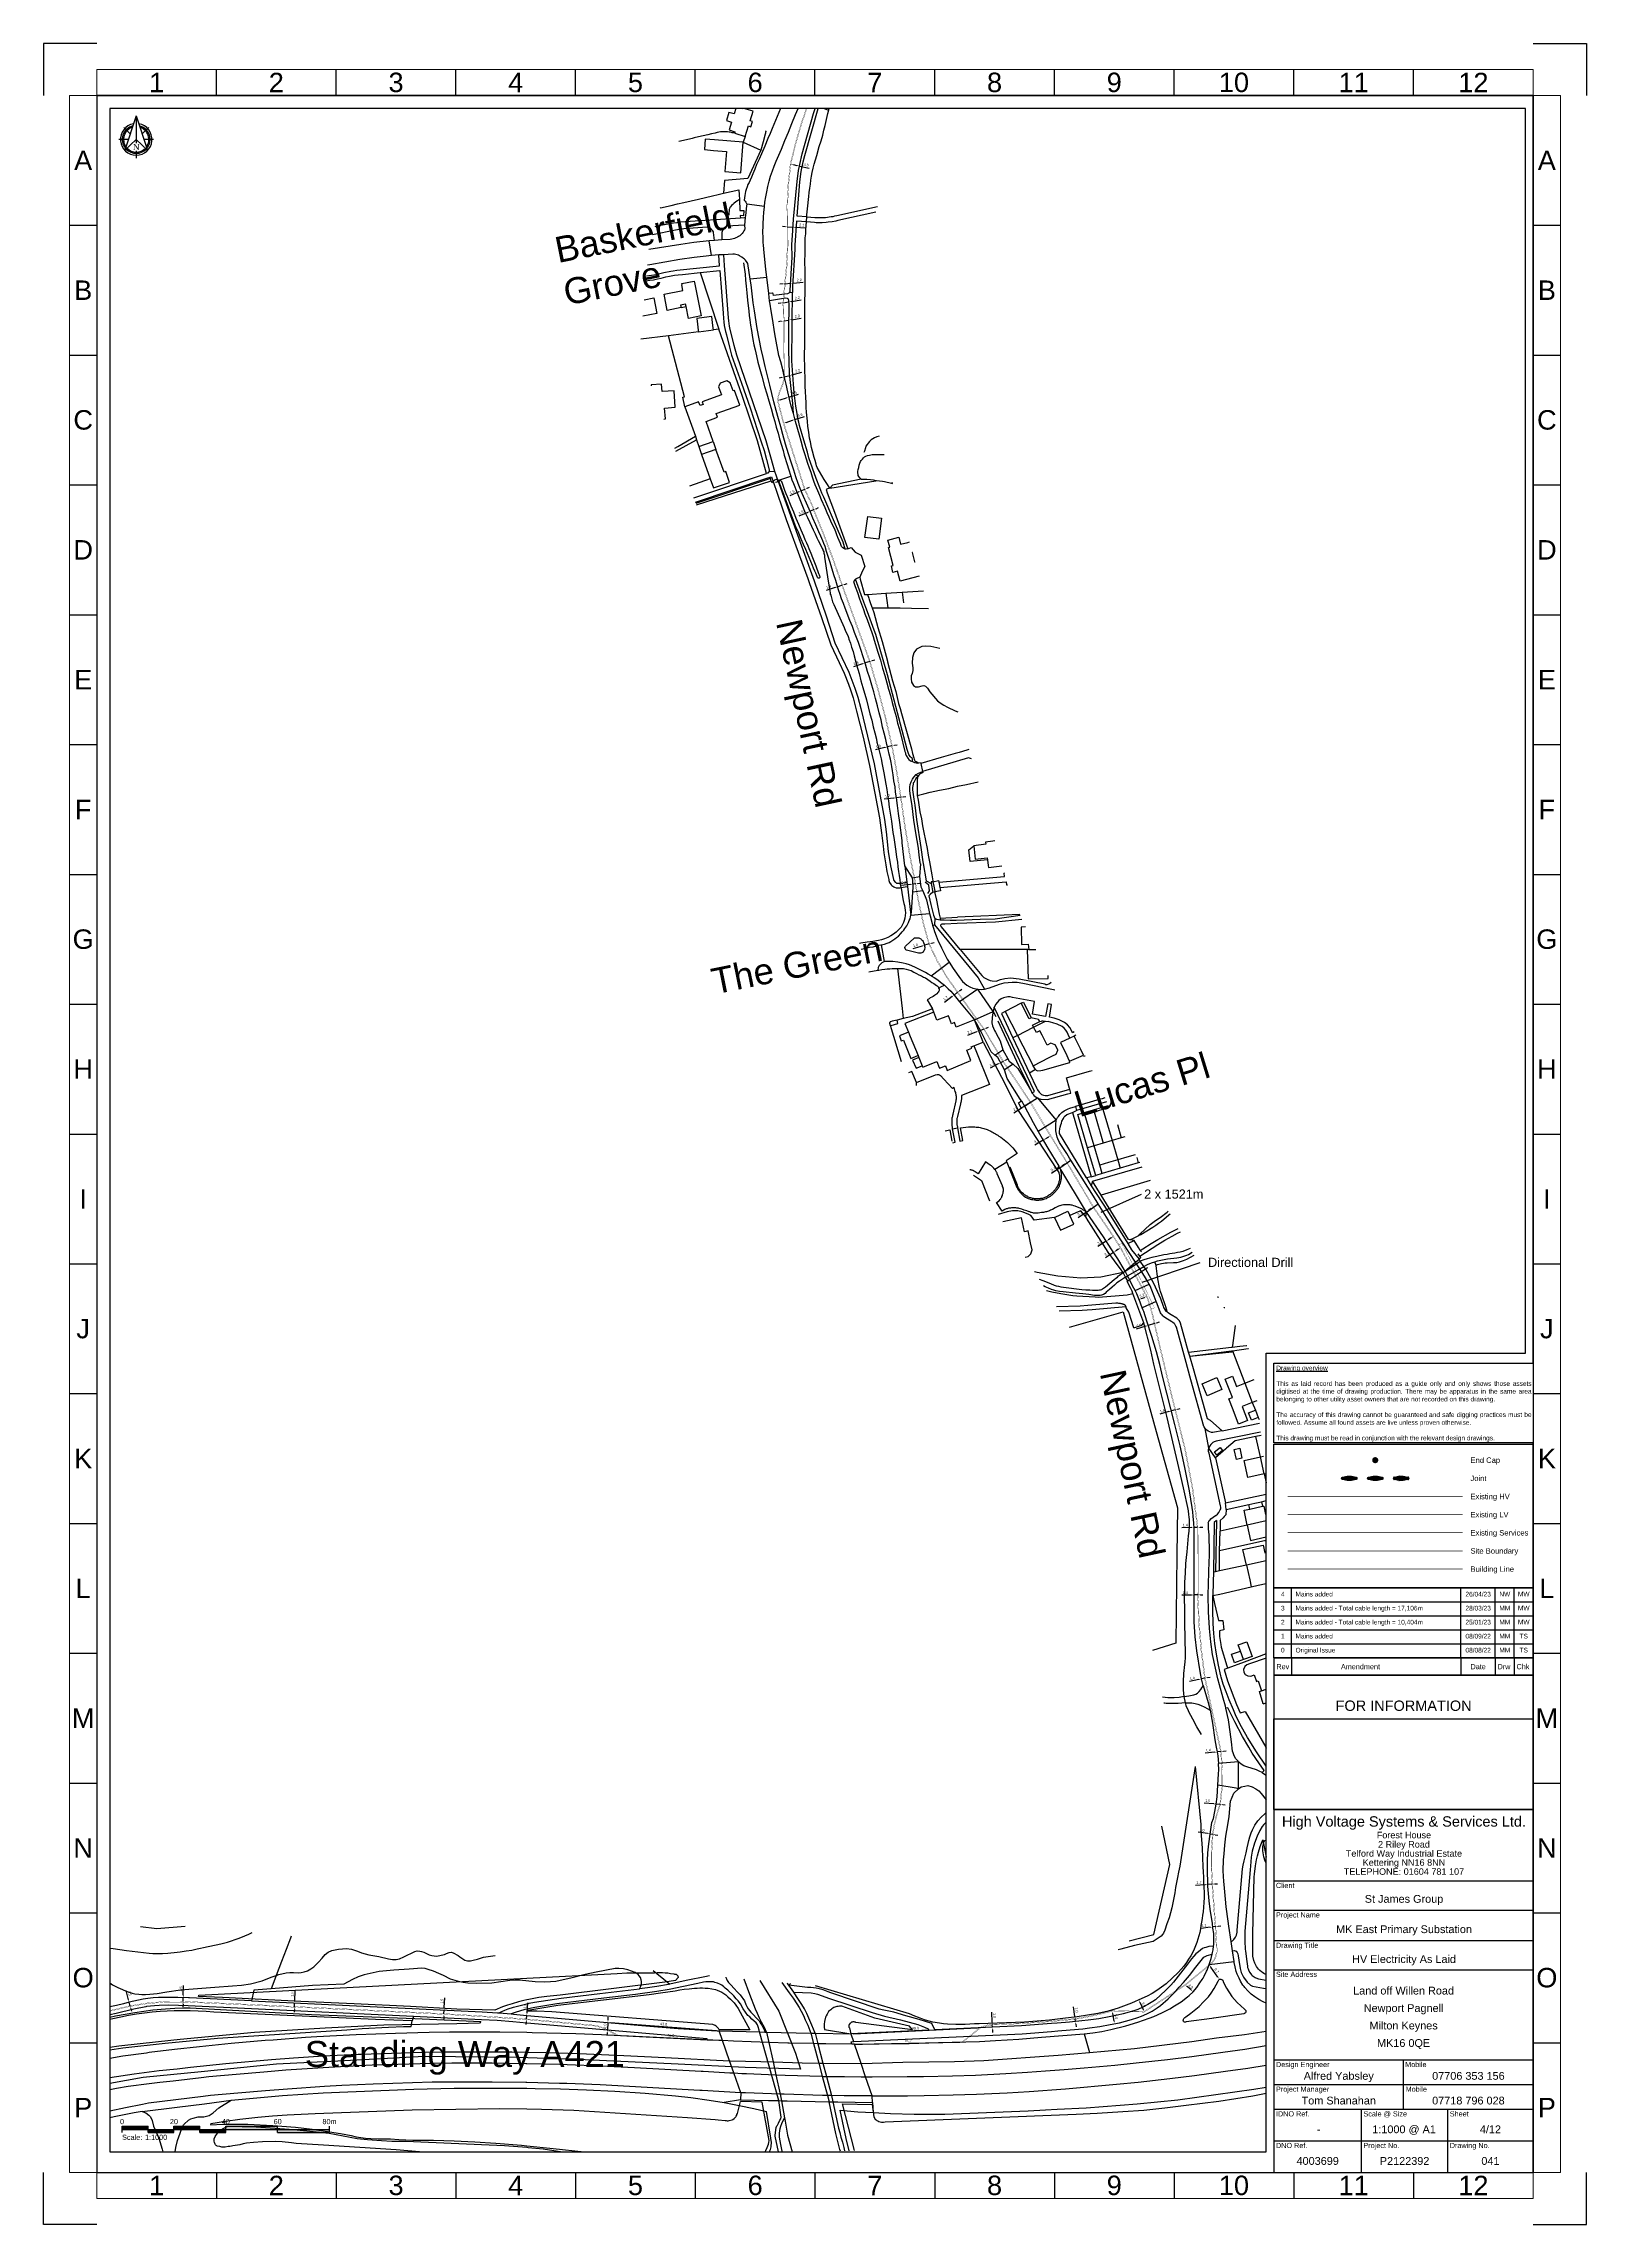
# Paper-space layout 'Sheet 4' of a CAD drawing. Header units: millimetres. Extents: x -20 to 575, y -20 to 821.
# The model-space entities are those that its viewports show. They can reach past a viewport. Long polylines and large blocks are cut down to what shows.
import ezdxf
from ezdxf import colors
from ezdxf.entities.mleader import LeaderData, LeaderLine
from ezdxf.enums import TextEntityAlignment as Align
from ezdxf.math import Vec2, Vec3

# ---------------------------------------------------------------- set-up
doc = ezdxf.new("R2010")
doc.units = ezdxf.units.MM
doc.header["$LTSCALE"] = 0.25
doc.linetypes.add('DASHED', pattern=[19.05, 12.7, -6.35])
doc.linetypes.add('DASHED2', pattern=[9.525, 6.35, -3.175])
for name, color, linetype in [('-HVSS', 7, 'Continuous'), ('00 Text', 7, 'Continuous'), ('E HVSS As Laid Dimensions', 30, 'Continuous'), ('E HVSS As Laid HV', 10, 'Continuous'), ('E HVSS As Laid LV', 90, 'Continuous'), ('E HVSS As Laid LV Services', 5, 'DASHED'), ('G HVSS Text', 7, 'Continuous'), ('X HVSS Building Outline', 130, 'Continuous'), ('X HVSS Site Background', 8, 'Continuous'), ('X HVSS Site Outline', 210, 'Continuous'), ('Z HVSS BORDER', 7, 'Continuous'), ('Z HVSS Drawing Border', 7, 'Continuous'), ('Z HVSS Legend', 7, 'Continuous')]:
    doc.layers.add(name, color=color, linetype=linetype)
doc.layers.add('Z HVSS V PORT', color=9, linetype='Continuous', plot=False)
doc.styles.add('Arial', font='arial.ttf')
doc.styles.add('North', font='CENTURY.TTF', dxfattribs={"height": 2.4})
doc.styles.get("Standard").update_dxf_attribs({"font": 'arial.ttf'})
doc.dimstyles.new('HVSS AsLaid', dxfattribs={"dimtxt": 1, "dimasz": 1, "dimexe": 0, "dimexo": 0, "dimgap": 0.5, "dimtad": 1, "dimdec": 1, "dimzin": 1, "dimdsep": 46, "dimtxsty": 'Arial', "dimcen": 0.09, "dimadec": 0, "dimazin": 0, "dimtfac": 1, "dimtdec": 1, "dimtmove": 0, "dimatfit": 3, "dimfxl": 1, "dimtolj": 1, "dimtzin": 0, "dimarcsym": 0})
picture_1 = doc.add_image_def('image1.jpg', size_in_pixel=(703, 246))

# ---------------------------------------------------------------- blocks, each defined once
blk = doc.blocks.new('HVSS_ADDRESS')
at = {"layer": 'Z HVSS BORDER', "color": 7, "linetype": 'Continuous'}
for s, height, p in [('High Voltage Systems & Services Ltd.', 2, (0.08, 3.57)), ('Forest House', 1.25, (0.08, 1.32)), ('2 Riley Road', 1.25, (0.08, -0.47)), ('Telford Way Industrial Estate', 1.25, (0.08, -2.22)), ('Kettering NN16 8NN', 1.25, (0.08, -3.97)), ('TELEPHONE: 01604 781 107', 1.25, (0.08, -5.72))]:
    blk.add_text(s, height=height, dxfattribs=at).set_placement(p, align=Align.CENTER)
blk = doc.blocks.new('*T302')
at = {"layer": 'Defpoints', "color": 8, "linetype": 'ByBlock', "lineweight": 0, "transparency": 16777216}
for p, q in [((0, 10), (554, 10)), ((0, 0), (0, 10)), ((554, 0), (554, 10))]:
    blk.add_line(p, q, dxfattribs=at)
at = {"layer": 'Z HVSS BORDER', "color": 0, "linetype": 'ByBlock', "lineweight": -2, "transparency": 16777216}
for p, q in [((46.17, 0), (46.17, 10)), ((92.33, 0), (92.33, 10)), ((138.5, 0), (138.5, 10)), ((184.67, 0), (184.67, 10)), ((230.83, 0), (230.83, 10)), ((277, 0), (277, 10)), ((323.17, 0), (323.17, 10)), ((369.33, 0), (369.33, 10)), ((415.5, 0), (415.5, 10)), ((461.67, 0), (461.67, 10)), ((507.83, 0), (507.83, 10)), ((0, 0), (554, 0))]:
    blk.add_line(p, q, dxfattribs=at)
at = {"layer": 'Z HVSS BORDER', "color": 0, "transparency": 16777216, "char_height": 7.5, "width": 46.1667, "attachment_point": 5}
for s, insert in [('1', (23.08, 5)), ('2', (69.25, 5)), ('3', (115.42, 5)), ('4', (161.58, 5)), ('5', (207.75, 5)), ('6', (253.92, 5)), ('7', (300.08, 5)), ('8', (346.25, 5)), ('9', (392.42, 5)), ('10', (438.58, 5)), ('11', (484.75, 5)), ('12', (530.92, 5))]:
    blk.add_mtext(s, dxfattribs=dict(at, insert=insert))
blk = doc.blocks.new('*T303')
at = {"layer": 'Defpoints', "color": 8, "linetype": 'ByBlock', "lineweight": 0, "transparency": 16777216}
for p, q in [((0, 0), (10.5, 0)), ((0, 0), (0, -801)), ((0, -801), (10.5, -801))]:
    blk.add_line(p, q, dxfattribs=at)
at = {"layer": 'Z HVSS BORDER', "color": 0, "linetype": 'ByBlock', "lineweight": -2, "transparency": 16777216}
for p, q in [((10.5, 0), (10.5, -801)), ((0, -50.0625), (10.5, -50.0625)), ((0, -100.125), (10.5, -100.125)), ((0, -150.1875), (10.5, -150.1875)), ((0, -200.25), (10.5, -200.25)), ((0, -250.3125), (10.5, -250.3125)), ((0, -300.375), (10.5, -300.375)), ((0, -350.4375), (10.5, -350.4375)), ((0, -400.5), (10.5, -400.5)), ((0, -450.5625), (10.5, -450.5625)), ((0, -500.625), (10.5, -500.625)), ((0, -550.6875), (10.5, -550.6875)), ((0, -600.75), (10.5, -600.75)), ((0, -650.8125), (10.5, -650.8125)), ((0, -700.875), (10.5, -700.875)), ((0, -750.9375), (10.5, -750.9375))]:
    blk.add_line(p, q, dxfattribs=at)
at = {"layer": 'Z HVSS BORDER', "color": 0, "transparency": 16777216, "char_height": 7.5, "width": 7.5, "attachment_point": 5}
for s, insert in [('A', (5.25, -25.03125)), ('B', (5.25, -75.09375)), ('C', (5.25, -125.15625)), ('D', (5.25, -175.21875)), ('E', (5.25, -225.28125)), ('F', (5.25, -275.34375)), ('G', (5.25, -325.40625)), ('H', (5.25, -375.46875)), ('I', (5.25, -425.53125)), ('J', (5.25, -475.59375)), ('K', (5.25, -525.65625)), ('L', (5.25, -575.71875)), ('M', (5.25, -625.78125)), ('N', (5.25, -675.84375)), ('O', (5.25, -725.90625)), ('P', (5.25, -775.96875))]:
    blk.add_mtext(s, dxfattribs=dict(at, insert=insert))
blk = doc.blocks.new('*T304')
at = {"layer": 'Defpoints', "color": 8, "linetype": 'ByBlock', "lineweight": 0, "transparency": 16777216}
for p, q in [((0, 0), (10.5, 0)), ((10.5, 0), (10.5, -801)), ((0, -801), (10.5, -801))]:
    blk.add_line(p, q, dxfattribs=at)
at = {"layer": 'Z HVSS BORDER', "color": 0, "linetype": 'ByBlock', "lineweight": -2, "transparency": 16777216}
for p, q in [((0, 0), (0, -801)), ((0, -50.0625), (10.5, -50.0625)), ((0, -100.125), (10.5, -100.125)), ((0, -150.1875), (10.5, -150.1875)), ((0, -200.25), (10.5, -200.25)), ((0, -250.3125), (10.5, -250.3125)), ((0, -300.375), (10.5, -300.375)), ((0, -350.4375), (10.5, -350.4375)), ((0, -400.5), (10.5, -400.5)), ((0, -450.5625), (10.5, -450.5625)), ((0, -500.625), (10.5, -500.625)), ((0, -550.6875), (10.5, -550.6875)), ((0, -600.75), (10.5, -600.75)), ((0, -650.8125), (10.5, -650.8125)), ((0, -700.875), (10.5, -700.875)), ((0, -750.9375), (10.5, -750.9375))]:
    blk.add_line(p, q, dxfattribs=at)
at = {"layer": 'Z HVSS BORDER', "color": 0, "transparency": 16777216, "char_height": 7.5, "width": 7.5, "attachment_point": 5}
for s, insert in [('A', (5.25, -25.03125)), ('B', (5.25, -75.09375)), ('C', (5.25, -125.15625)), ('D', (5.25, -175.21875)), ('E', (5.25, -225.28125)), ('F', (5.25, -275.34375)), ('G', (5.25, -325.40625)), ('H', (5.25, -375.46875)), ('I', (5.25, -425.53125)), ('J', (5.25, -475.59375)), ('K', (5.25, -525.65625)), ('L', (5.25, -575.71875)), ('M', (5.25, -625.78125)), ('N', (5.25, -675.84375)), ('O', (5.25, -725.90625)), ('P', (5.25, -775.96875))]:
    blk.add_mtext(s, dxfattribs=dict(at, insert=insert))
blk = doc.blocks.new('*T305')
at = {"layer": 'Defpoints', "color": 8, "linetype": 'ByBlock', "lineweight": 0, "transparency": 16777216}
for p, q in [((0, 0), (0, -10)), ((554, 0), (554, -10)), ((0, -10), (554, -10))]:
    blk.add_line(p, q, dxfattribs=at)
at = {"layer": 'Z HVSS BORDER', "color": 0, "linetype": 'ByBlock', "lineweight": -2, "transparency": 16777216}
for p, q in [((0, 0), (554, 0)), ((46.17, 0), (46.17, -10)), ((92.33, 0), (92.33, -10)), ((138.5, 0), (138.5, -10)), ((184.67, 0), (184.67, -10)), ((230.83, 0), (230.83, -10)), ((277, 0), (277, -10)), ((323.17, 0), (323.17, -10)), ((369.33, 0), (369.33, -10)), ((415.5, 0), (415.5, -10)), ((461.67, 0), (461.67, -10)), ((507.83, 0), (507.83, -10))]:
    blk.add_line(p, q, dxfattribs=at)
at = {"layer": 'Z HVSS BORDER', "color": 0, "transparency": 16777216, "char_height": 7.5, "width": 46.1667, "attachment_point": 5}
for s, insert in [('1', (23.08, -5)), ('2', (69.25, -5)), ('3', (115.42, -5)), ('4', (161.58, -5)), ('5', (207.75, -5)), ('6', (253.92, -5)), ('7', (300.08, -5)), ('8', (346.25, -5)), ('9', (392.42, -5)), ('10', (438.58, -5)), ('11', (484.75, -5)), ('12', (530.92, -5))]:
    blk.add_mtext(s, dxfattribs=dict(at, insert=insert))
blk = doc.blocks.new('A1P')
at = {"layer": 'Z HVSS BORDER'}
for points in [[(0, 821), (-20.5, 821), (-20.5, 801)], [(554, 821), (574.5, 821), (574.5, 801)], [(0, -20), (-20.5, -20), (-20.5, 0)], [(554, -20), (574.5, -20), (574.5, 0)]]:
    blk.add_lwpolyline(points, dxfattribs=at)
blk.add_lwpolyline([(554, 0), (554, 801), (0, 801), (0, 0)], close=True, dxfattribs=at)
for name, p in [('*T302', (0, 801)), ('*T303', (-10.5, 801)), ('*T304', (554, 801)), ('*T305', (0, 0))]:
    blk.add_blockref(name, p)
blk = doc.blocks.new('Tom Shanahan')
at = {"layer": 'Z HVSS BORDER', "style": 'Arial'}
for s, p in [('Tom Shanahan', (-25, -6.17)), ('07718 796 028', (25, -6.17))]:
    blk.add_text(s, height=3, dxfattribs=at).set_placement(p, align=Align.MIDDLE_CENTER)
blk = doc.blocks.new('James Desilva')
at = {"layer": 'Z HVSS BORDER', "style": 'Arial'}
for s, p in [('James Desilva', (-25, -6)), ('07469 713 503', (25, -6))]:
    blk.add_text(s, height=3, dxfattribs=at).set_placement(p, align=Align.MIDDLE_CENTER)
blk = doc.blocks.new('Richard Parkes')
at = {"layer": 'Z HVSS BORDER', "style": 'Arial'}
for s, p in [('Richard Parkes', (-25, -6)), ('07851 190 301', (25, -6))]:
    blk.add_text(s, height=3, dxfattribs=at).set_placement(p, align=Align.MIDDLE_CENTER)
blk = doc.blocks.new('Darren Smith')
at = {"layer": 'Z HVSS BORDER', "style": 'Arial'}
for s, p in [('Darren Smith', (-25, -6)), ('07719 513 737', (25, -6))]:
    blk.add_text(s, height=3, dxfattribs=at).set_placement(p, align=Align.MIDDLE_CENTER)
blk = doc.blocks.new('Elec-001')
at = {"layer": 'Z HVSS BORDER', "style": 'Arial'}
for s, p in [('Electrical Design', (-50, 82)), ('001', (-17, 4))]:
    blk.add_text(s, height=3, dxfattribs=at).set_placement(p, align=Align.MIDDLE_CENTER)
blk = doc.blocks.new('Elec-010')
at = {"layer": 'Z HVSS BORDER', "style": 'Arial'}
for s, p in [('Cable Route Plan', (-50, 82)), ('010', (-17, 4))]:
    blk.add_text(s, height=3, dxfattribs=at).set_placement(p, align=Align.MIDDLE_CENTER)
blk = doc.blocks.new('CS-110')
at = {"layer": 'Z HVSS BORDER', "style": 'Arial'}
for s, p in [('Combined Services Drawing', (-50, 82)), ('110', (-17, 4))]:
    blk.add_text(s, height=3, dxfattribs=at).set_placement(p, align=Align.MIDDLE_CENTER)
blk = doc.blocks.new('Elec-030(Meter)')
at = {"layer": 'Z HVSS BORDER', "style": 'Arial'}
for s, p in [('Meter Room Layout', (-50, 82)), ('030', (-17, 4))]:
    blk.add_text(s, height=3, dxfattribs=at).set_placement(p, align=Align.MIDDLE_CENTER)
blk = doc.blocks.new('Elec-030(Riser)')
at = {"layer": 'Z HVSS BORDER', "style": 'Arial'}
for s, p in [('Riser Layouts', (-50, 82)), ('030', (-17, 4))]:
    blk.add_text(s, height=3, dxfattribs=at).set_placement(p, align=Align.MIDDLE_CENTER)
blk = doc.blocks.new('Elec-040')
at = {"layer": 'Z HVSS BORDER', "style": 'Arial'}
for s, p in [('LV Electricity As Laid', (-50, 82)), ('040', (-17, 4))]:
    blk.add_text(s, height=3, dxfattribs=at).set_placement(p, align=Align.MIDDLE_CENTER)
blk = doc.blocks.new('Elec-041')
at = {"layer": 'Z HVSS BORDER', "style": 'Arial'}
for s, p in [('HV Electricity As Laid', (-49.83, 82.31)), ('041', (-16.51, 4.46))]:
    blk.add_text(s, height=3, dxfattribs=at).set_placement(p, align=Align.MIDDLE_CENTER)
blk = doc.blocks.new('Daniel Scott')
at = {"layer": 'Z HVSS BORDER', "style": 'Arial'}
for s, p in [('Daniel Scott', (-25, -6)), ('07701 371 001', (25, -6))]:
    blk.add_text(s, height=3, dxfattribs=at).set_placement(p, align=Align.MIDDLE_CENTER)
blk = doc.blocks.new('Gas-201')
at = {"layer": 'Z HVSS BORDER', "style": 'Arial'}
for s, p in [('Gas Design', (-50, 82)), ('201', (-17, 4))]:
    blk.add_text(s, height=3, dxfattribs=at).set_placement(p, align=Align.MIDDLE_CENTER)
blk = doc.blocks.new('Gas-210')
at = {"layer": 'Z HVSS BORDER', "style": 'Arial'}
for s, p in [('Gas Pipe Route Plan', (-50, 82)), ('210', (-17, 4))]:
    blk.add_text(s, height=3, dxfattribs=at).set_placement(p, align=Align.MIDDLE_CENTER)
blk = doc.blocks.new('Gas-220')
at = {"layer": 'Z HVSS BORDER', "style": 'Arial'}
for s, p in [('PRI Base Detail', (-50, 82)), ('220', (-17, 4))]:
    blk.add_text(s, height=3, dxfattribs=at).set_placement(p, align=Align.MIDDLE_CENTER)
blk = doc.blocks.new('Gas-230(meter)')
at = {"layer": 'Z HVSS BORDER', "style": 'Arial'}
for s, p in [('Meter Room Layout', (-50, 82)), ('230', (-17, 4))]:
    blk.add_text(s, height=3, dxfattribs=at).set_placement(p, align=Align.MIDDLE_CENTER)
blk = doc.blocks.new('Gas-230(Riser)')
at = {"layer": 'Z HVSS BORDER', "style": 'Arial'}
for s, p in [('Riser Layout', (-50, 82)), ('230', (-17, 4))]:
    blk.add_text(s, height=3, dxfattribs=at).set_placement(p, align=Align.MIDDLE_CENTER)
blk = doc.blocks.new('Gas-240')
at = {"layer": 'Z HVSS BORDER', "style": 'Arial'}
for s, p in [('Gas As Laid', (-50, 82)), ('240', (-17, 4))]:
    blk.add_text(s, height=3, dxfattribs=at).set_placement(p, align=Align.MIDDLE_CENTER)
blk = doc.blocks.new('Gas-241')
at = {"layer": 'Z HVSS BORDER', "style": 'Arial'}
for s, p in [('CSEP As Laid', (-50, 82)), ('241', (-17, 4))]:
    blk.add_text(s, height=3, dxfattribs=at).set_placement(p, align=Align.MIDDLE_CENTER)
blk = doc.blocks.new('Wat-310')
at = {"layer": 'Z HVSS BORDER', "style": 'Arial'}
for s, p in [('Pipe Route Plan', (-50, 82)), ('310', (-17, 4))]:
    blk.add_text(s, height=3, dxfattribs=at).set_placement(p, align=Align.MIDDLE_CENTER)
blk = doc.blocks.new('Wat-310(GA)')
at = {"layer": 'Z HVSS BORDER', "style": 'Arial'}
for s, p in [('General Arrangement', (-50, 82)), ('310', (-17, 4))]:
    blk.add_text(s, height=3, dxfattribs=at).set_placement(p, align=Align.MIDDLE_CENTER)
blk = doc.blocks.new('Elec-010(Sub)')
at = {"layer": 'Z HVSS BORDER', "style": 'Arial'}
for s, p in [('Substation Location & Cable Route Plan', (-50, 82)), ('010', (-17, 4))]:
    blk.add_text(s, height=3, dxfattribs=at).set_placement(p, align=Align.MIDDLE_CENTER)
blk = doc.blocks.new('Gas-201(SLD)')
at = {"layer": 'Z HVSS BORDER', "style": 'Arial'}
for s, p in [('Single Line Diagram', (-50, 82)), ('201', (-17, 4))]:
    blk.add_text(s, height=3, dxfattribs=at).set_placement(p, align=Align.MIDDLE_CENTER)
blk = doc.blocks.new('Gas-210(GA)')
at = {"layer": 'Z HVSS BORDER', "style": 'Arial'}
for s, p in [('General Arrangement', (-50, 82)), ('210', (-17, 4))]:
    blk.add_text(s, height=3, dxfattribs=at).set_placement(p, align=Align.MIDDLE_CENTER)
blk = doc.blocks.new('Tel-410')
at = {"layer": 'Z HVSS BORDER', "style": 'Arial'}
for s, p in [('Duct Route Plan', (-50, 82)), ('410', (-17, 4))]:
    blk.add_text(s, height=3, dxfattribs=at).set_placement(p, align=Align.MIDDLE_CENTER)
blk = doc.blocks.new('Tel-410(GA)')
at = {"layer": 'Z HVSS BORDER', "style": 'Arial'}
for s, p in [('General Arrangement', (-50, 82)), ('410', (-17, 4))]:
    blk.add_text(s, height=3, dxfattribs=at).set_placement(p, align=Align.MIDDLE_CENTER)
blk = doc.blocks.new('M.Buckby')
at = {"layer": 'Z HVSS BORDER', "style": 'Arial'}
for s, p in [('Mark Buckby', (-25, -6)), ('07730 685 216', (25, -6))]:
    blk.add_text(s, height=3, dxfattribs=at).set_placement(p, align=Align.MIDDLE_CENTER)
blk = doc.blocks.new('Andy Billings')
at = {"layer": 'Z HVSS BORDER', "style": 'Arial'}
for s, p in [('Andy Billings', (-25, -6)), ('01604 781 107', (25, -6))]:
    blk.add_text(s, height=3, dxfattribs=at).set_placement(p, align=Align.MIDDLE_CENTER)
blk = doc.blocks.new('Jonny Linnell')
at = {"layer": 'Z HVSS BORDER', "style": 'Arial'}
for s, p in [('Jonny Linnell', (-25, -6)), ('07719 531 605', (25, -6))]:
    blk.add_text(s, height=3, dxfattribs=at).set_placement(p, align=Align.MIDDLE_CENTER)
blk = doc.blocks.new('Elec-010(CRP & ED)')
at = {"layer": 'Z HVSS BORDER', "style": 'Arial'}
for s, p in [('Cable Route Plan & Electrical Design', (-50, 82)), ('010', (-17, 4))]:
    blk.add_text(s, height=3, dxfattribs=at).set_placement(p, align=Align.MIDDLE_CENTER)
blk = doc.blocks.new('Elec-031')
at = {"layer": 'Z HVSS BORDER', "style": 'Arial'}
for s, p in [('Laterals Layout', (-50, 82)), ('031', (-17, 4))]:
    blk.add_text(s, height=3, dxfattribs=at).set_placement(p, align=Align.MIDDLE_CENTER)
blk = doc.blocks.new('Alfred Yabsley')
at = {"layer": 'Z HVSS BORDER', "style": 'Arial'}
for s, p in [('Alfred Yabsley', (-25, -6.17)), ('07706 353 156', (25, -6.17))]:
    blk.add_text(s, height=3, dxfattribs=at).set_placement(p, align=Align.MIDDLE_CENTER)
blk = doc.blocks.new('Callum Coulthard')
at = {"layer": 'Z HVSS BORDER', "style": 'Arial'}
for s, p in [('Callum Coulthard', (-25, -6)), ('07719 532 465', (25, -6))]:
    blk.add_text(s, height=3, dxfattribs=at).set_placement(p, align=Align.MIDDLE_CENTER)
blk = doc.blocks.new('Joe Black')
at = {"layer": 'Z HVSS BORDER', "style": 'Arial'}
for s, p in [('Joe Black', (-25, -6)), ('07596 855 257', (25, -6))]:
    blk.add_text(s, height=3, dxfattribs=at).set_placement(p, align=Align.MIDDLE_CENTER)
blk = doc.blocks.new('Cameron Bellamy')
at = {"layer": 'Z HVSS BORDER', "style": 'Arial'}
for s, p in [('Cameron Bellamy', (-25, -6)), ('07821 640 456', (25, -6))]:
    blk.add_text(s, height=3, dxfattribs=at).set_placement(p, align=Align.MIDDLE_CENTER)
blk = doc.blocks.new('Manu Mathew')
at = {"layer": 'Z HVSS BORDER', "style": 'Arial'}
for s, p in [('Manu Mathew', (-25, -6)), ('07548 833 134', (25, -6))]:
    blk.add_text(s, height=3, dxfattribs=at).set_placement(p, align=Align.MIDDLE_CENTER)
blk = doc.blocks.new('Prakash Halai')
at = {"layer": 'Z HVSS BORDER', "style": 'Arial'}
for s, p in [('Prakash Halai', (-25, -6)), ('07874 870 179', (25, -6))]:
    blk.add_text(s, height=3, dxfattribs=at).set_placement(p, align=Align.MIDDLE_CENTER)
blk = doc.blocks.new('Nikita Wells')
at = {"layer": 'Z HVSS BORDER', "style": 'Arial'}
for s, p in [('Nikita Wells', (-25, -6)), ('07394 565 992', (25, -6))]:
    blk.add_text(s, height=3, dxfattribs=at).set_placement(p, align=Align.MIDDLE_CENTER)
blk = doc.blocks.new('Pete Stait')
at = {"layer": 'Z HVSS BORDER', "style": 'Arial'}
for s, p in [('Pete Stait', (-25, -6)), ('07821 655 700', (25, -6))]:
    blk.add_text(s, height=3, dxfattribs=at).set_placement(p, align=Align.MIDDLE_CENTER)
blk = doc.blocks.new('Andrew Mcdonald')
at = {"layer": 'Z HVSS BORDER', "style": 'Arial'}
for s, p in [('Andrew Mcdonald', (-25, -6)), ('07541 622 508', (25, -6))]:
    blk.add_text(s, height=3, dxfattribs=at).set_placement(p, align=Align.MIDDLE_CENTER)
blk = doc.blocks.new('Elliot Hanney')
at = {"layer": 'Z HVSS BORDER', "style": 'Arial'}
for s, p in [('Elliot Hanney', (-25, -6)), ('07548 838 740', (25, -6))]:
    blk.add_text(s, height=3, dxfattribs=at).set_placement(p, align=Align.MIDDLE_CENTER)
blk = doc.blocks.new('Jim Theobald')
at = {"layer": 'Z HVSS BORDER', "style": 'Arial'}
for s, p in [('Jim Theobald', (-25, -6)), ('07548 838 738', (25, -6))]:
    blk.add_text(s, height=3, dxfattribs=at).set_placement(p, align=Align.MIDDLE_CENTER)
blk = doc.blocks.new('John Leite')
at = {"layer": 'Z HVSS BORDER', "style": 'Arial'}
for s, p in [('John Leite', (-25, -6)), ('07874 878 505', (25, -6))]:
    blk.add_text(s, height=3, dxfattribs=at).set_placement(p, align=Align.MIDDLE_CENTER)
blk = doc.blocks.new('Marcus Williams')
at = {"layer": 'Z HVSS BORDER', "style": 'Arial'}
for s, p in [('Marcus Williams', (-25, -6)), ('07706 334 635', (25, -6))]:
    blk.add_text(s, height=3, dxfattribs=at).set_placement(p, align=Align.MIDDLE_CENTER)
blk = doc.blocks.new('Mark Bidwell')
at = {"layer": 'Z HVSS BORDER', "style": 'Arial'}
for s, p in [('Mark Bidwell', (-25, -6)), ('07566 790 128', (25, -6))]:
    blk.add_text(s, height=3, dxfattribs=at).set_placement(p, align=Align.MIDDLE_CENTER)
blk = doc.blocks.new('Matt Buxton')
at = {"layer": 'Z HVSS BORDER', "style": 'Arial'}
for s, p in [('Matt Buxton', (-25, -6)), ('07548 830 362', (25, -6))]:
    blk.add_text(s, height=3, dxfattribs=at).set_placement(p, align=Align.MIDDLE_CENTER)
blk = doc.blocks.new('Mike Turner')
at = {"layer": 'Z HVSS BORDER', "style": 'Arial'}
for s, p in [('Mike Turner', (-25, -6)), ('07596 857 914', (25, -6))]:
    blk.add_text(s, height=3, dxfattribs=at).set_placement(p, align=Align.MIDDLE_CENTER)
blk = doc.blocks.new('Rachel Nead')
at = {"layer": 'Z HVSS BORDER', "style": 'Arial'}
for s, p in [('Rachel Nead', (-25, -6)), ('07719 512 511', (25, -6))]:
    blk.add_text(s, height=3, dxfattribs=at).set_placement(p, align=Align.MIDDLE_CENTER)
blk = doc.blocks.new('*U1663')
at = {"layer": 'Z HVSS BORDER'}
for points in [[(554, 198.45), (454, 198.45)], [(554, 198.45), (454, 198.45)], [(454, 198.45), (454, 0)], [(460.83, 198.45), (460.83, 191.74)], [(526.14, 198.45), (526.14, 191.74)], [(539.37, 198.45), (539.37, 191.74)], [(546.68, 198.45), (546.68, 191.74)], [(454, 191.74), (554, 191.74)], [(554, 191.74), (454, 191.74)], [(454, 175.01), (554, 175.01)], [(454, 140.01), (554, 140.01)], [(454, 112.49), (554, 112.49)], [(454, 101.12), (554, 101.12)], [(454, 89.43), (554, 89.43)], [(454, 78.23), (554, 78.23)], [(454, 43.44), (554, 43.44)], [(504, 24.41), (504, 43.44)], [(454, 33.92), (554, 33.92)], [(454, 24.41), (554, 24.41)], [(487.73, 0), (487.73, 24.41)], [(521.03, 0), (521.03, 24.41)], [(454, 12.2), (554, 12.2)]]:
    blk.add_lwpolyline(points, dxfattribs=at)
at = {"color": 63, "true_color": 0xbada55}
blk.add_blockref('A1P', (0, 0), dxfattribs=at)
for name, p, xscale, yscale, zscale in [('Wat-310(GA)', (454, 89.43), 9.99999999976335e-06, 9.99999999976335e-06, 9.99999999976335e-06), ('Elec-010(Sub)', (454, 89.43), 9.99999999976335e-06, 9.99999999976335e-06, 9.99999999976335e-06), ('Gas-201(SLD)', (454, 89.43), 9.99999999976335e-06, 9.99999999976335e-06, 9.99999999976335e-06), ('Gas-210(GA)', (454, 89.43), 9.99999999976335e-06, 9.99999999976335e-06, 9.99999999976335e-06), ('Tel-410', (454, 89.43), 9.99999999976335e-06, 9.99999999976335e-06, 9.99999999976335e-06), ('Tel-410(GA)', (454, 89.43), 9.99999999976335e-06, 9.99999999976335e-06, 9.99999999976335e-06), ('Elec-010(CRP & ED)', (454, 89.43), 9.999999999763987e-06, 9.999999999763987e-06, 9.999999999763987e-06), ('Elec-031', (454, 89.43), 9.99999999976335e-06, 9.99999999976335e-06, 9.99999999976335e-06), ('Jonny Linnell', (454, 43.44), 1.999999999952834e-05, 1.999999999952834e-05, 1.999999999952834e-05), ('Andy Billings', (504, 43.44), 1.999999999952633e-05, 1.999999999952633e-05, 1.999999999952633e-05)]:
    blk.add_blockref(name, p, dxfattribs=dict(at, xscale=xscale, yscale=yscale, zscale=zscale))
for name, p, xscale, yscale, zscale in [('Andrew Mcdonald', (454, 43.44), 1.99999999995267e-05, 1.99999999995267e-05, 1.99999999995267e-05), ('Elliot Hanney', (454, 43.44), 1.99999999995267e-05, 1.99999999995267e-05, 1.99999999995267e-05), ('Jim Theobald', (454, 43.44), 1.999999999952843e-05, 1.999999999952843e-05, 1.999999999952843e-05), ('John Leite', (454, 43.44), 1.999999999952843e-05, 1.999999999952843e-05, 1.999999999952843e-05), ('Marcus Williams', (454, 43.44), 1.999999999952843e-05, 1.999999999952843e-05, 1.999999999952843e-05), ('Mark Bidwell', (454, 43.44), 3.99999999981068e-10, 3.99999999981068e-10, 3.99999999981068e-10), ('Matt Buxton', (454, 43.44), 1.999999999952843e-05, 1.999999999952843e-05, 1.999999999952843e-05), ('Mike Turner', (454, 43.44), 1.999999999952843e-05, 1.999999999952843e-05, 1.999999999952843e-05), ('Rachel Nead', (454, 43.44), 1.999999999952843e-05, 1.999999999952843e-05, 1.999999999952843e-05), ('Callum Coulthard', (504, 43.44), 1.999999999952633e-05, 1.999999999952633e-05, 1.999999999952633e-05), ('Joe Black', (504, 43.44), 1.99999999995267e-05, 1.99999999995267e-05, 1.99999999995267e-05), ('Cameron Bellamy', (504, 43.44), 1.999999999952633e-05, 1.999999999952633e-05, 1.999999999952633e-05), ('Manu Mathew', (504, 43.44), 1.99999999995267e-05, 1.99999999995267e-05, 1.99999999995267e-05), ('Prakash Halai', (504, 43.44), 1.999999999952633e-05, 1.999999999952633e-05, 1.999999999952633e-05), ('Nikita Wells', (504, 43.44), 1.999999999952633e-05, 1.999999999952633e-05, 1.999999999952633e-05), ('Pete Stait', (504, 43.44), 3.999999999810533e-10, 3.999999999810533e-10, 3.999999999810533e-10)]:
    blk.add_blockref(name, p, dxfattribs=dict(xscale=xscale, yscale=yscale, zscale=zscale))
blk.add_blockref('Alfred Yabsley', (504, 43.44))
at = {"layer": 'Z HVSS BORDER'}
for name, p, xscale, yscale, zscale in [('HVSS_ADDRESS', (503.98, 126.25), 2, 2, 2), ('Elec-001', (454, 89.43), 9.99999999976335e-06, 9.99999999976335e-06, 9.99999999976335e-06), ('Elec-010', (454, 89.43), 9.999999999763987e-06, 9.999999999763987e-06, 9.999999999763987e-06), ('CS-110', (454, 89.43), 9.99999999976335e-06, 9.99999999976335e-06, 9.99999999976335e-06), ('Elec-030(Meter)', (454, 89.43), 9.999999999763987e-06, 9.999999999763987e-06, 9.999999999763987e-06), ('Elec-030(Riser)', (454, 89.43), 9.999999999763987e-06, 9.999999999763987e-06, 9.999999999763987e-06), ('Elec-040', (454, 89.43), 9.999999999763531e-06, 9.999999999763531e-06, 9.999999999763531e-06), ('Gas-201', (454, 89.43), 9.999999999763987e-06, 9.999999999763987e-06, 9.999999999763987e-06), ('Gas-210', (454, 89.43), 9.99999999976335e-06, 9.99999999976335e-06, 9.99999999976335e-06), ('Gas-220', (454, 89.43), 9.999999999763987e-06, 9.999999999763987e-06, 9.999999999763987e-06), ('Gas-230(meter)', (454, 89.43), 9.99999999976335e-06, 9.99999999976335e-06, 9.99999999976335e-06), ('Gas-230(Riser)', (454, 89.43), 9.999999999763987e-06, 9.999999999763987e-06, 9.999999999763987e-06), ('Gas-240', (454, 89.43), 9.99999999976335e-06, 9.99999999976335e-06, 9.99999999976335e-06), ('Gas-241', (454, 89.43), 9.999999999763987e-06, 9.999999999763987e-06, 9.999999999763987e-06), ('Wat-310', (454, 89.43), 9.999999999763987e-06, 9.999999999763987e-06, 9.999999999763987e-06), ('Daniel Scott', (504, 43.44), 1.99999999995267e-05, 1.99999999995267e-05, 1.99999999995267e-05), ('James Desilva', (504, 33.92), 1.999999999952706e-05, 1.999999999952706e-05, 1.999999999952706e-05), ('Richard Parkes', (504, 33.92), 1.999999999952815e-05, 1.999999999952815e-05, 1.999999999952815e-05), ('Darren Smith', (504, 33.92), 1.999999999952815e-05, 1.999999999952815e-05, 1.999999999952815e-05)]:
    blk.add_blockref(name, p, dxfattribs=dict(at, xscale=xscale, yscale=yscale, zscale=zscale))
for name, p in [('Elec-041', (554, 0)), ('Tom Shanahan', (504, 33.92))]:
    blk.add_blockref(name, p, dxfattribs=at)
at = {"layer": 'Z HVSS BORDER', "color": 63, "true_color": 0xbada55, "xscale": 1.999999999952761e-05, "yscale": 1.999999999952761e-05, "zscale": 1.999999999952761e-05}
blk.add_blockref('M.Buckby', (503, 33.92), dxfattribs=at)
at = {"layer": 'Z HVSS BORDER', "style": 'Arial'}
for s, p in [('Rev', (457.42, 195.09)), ('Amendment', (487.37, 195.09)), ('Date', (532.76, 195.09)), ('Drw', (542.73, 195.09)), ('Chk', (550.04, 195.09))]:
    blk.add_text(s, height=2, dxfattribs=at).set_placement(p, align=Align.MIDDLE_CENTER)
at = {"layer": 'Z HVSS BORDER', "color": 90}
blk.add_text('APPROVED FOR CONSTRUCTION', height=0.00004, dxfattribs=at).set_placement((554, 185.03), align=Align.MIDDLE_CENTER)
at = {"layer": 'Z HVSS BORDER', "color": 10}
blk.add_text('NOT FOR CONSTRUCTION', height=0.00004, dxfattribs=at).set_placement((554, 185.03), align=Align.MIDDLE_CENTER)
at = {"layer": 'Z HVSS BORDER'}
blk.add_text('FOR INFORMATION', height=4, dxfattribs=at).set_placement((504, 180.03), align=Align.MIDDLE_CENTER)
at = {"layer": 'Z HVSS BORDER', "style": 'Arial'}
for s, height, p in [('Client', 2, (454.78, 111.71)), ('Project Name', 2, (454.78, 100.35)), ('Drawing Title', 2, (454.78, 88.65)), ('Site Address', 2, (454.78, 77.45)), ('Design Engineer', 2, (454.78, 42.66)), ('Mobile', 2, (504.61, 42.66)), ('Project Manager', 2, (454.78, 33.15)), ('Mobile', 2, (504.78, 33.15)), ('IDNO Ref.', 2, (454.78, 23.63)), ('Scale @ Size', 2, (488.51, 23.63)), ('Sheet', 2, (521.81, 23.63)), ('GT Ref.', 0.0000593, (454, 12.2)), ('IGT Ref.', 0.0000593, (454, 12.2)), ('Water Ref.', 0.0000593, (454, 12.2)), ('DNO Ref.', 2, (454.78, 11.43)), ('Project No.', 2, (488.51, 11.43)), ('Drawing No.', 2, (521.81, 11.43))]:
    blk.add_text(s, height=height, dxfattribs=at).set_placement(p, align=Align.TOP_LEFT)
for tag, height, p in [('CLIENT', 3, (504.17, 105.53)), ('PROJECT_NAME', 3, (504.17, 93.83)), ('DRG_TITLE', 0.00003, (454, 89.43)), ('DRG_NO', 0.00003, (454, 89.43)), ('DESIGN_ENG', 0.00006, (504, 43.44)), ('DE_MOBILE', 0.00006, (504, 43.44)), ('PROJECT_MAN', 0.00006, (504, 33.92)), ('PM_MOBILE', 0.00006, (504, 33.92)), ('IDNO_IGT_REF', 3, (471.25, 16.67)), ('SCALE_SIZE', 3, (504.18, 16.66)), ('SHEET_NO', 3, (537.49, 16.66)), ('DNO_GT_REF', 3, (470.87, 4.46)), ('PROJECT', 3, (504.39, 4.46))]:
    blk.add_attdef(tag, text='', height=height, dxfattribs=at).set_placement(p, align=Align.MIDDLE_CENTER)
for tag, p in [('ADD_1', (504, 68.65)), ('ADD_2', (504, 61.92)), ('ADD_3', (504, 55.18)), ('ADD_4', (504, 48.44))]:
    blk.add_attdef(tag, text='', height=3, dxfattribs=at).set_placement(p, align=Align.CENTER)
image = blk.add_image(picture_1, insert=(454, 140.01), size_in_units=(100, 34.99))
image.dxf.flags = 7
blk = doc.blocks.new('HVSS - North Arrow')
for points in [[(0, 9.13), (-4.38, -4.22)], [(0, 9.13), (0, -7.29)], [(0, 9.13), (4.38, -4.22)], [(-3, 0), (-6.69, 0)], [(-4.82, 4.64), (-2.28, 2.19)], [(0, 0), (-4.38, -4.22)], [(0, 0), (4.38, -4.22)], [(4.82, 4.64), (2.28, 2.19)], [(6.69, 0), (3, 0)]]:
    blk.add_lwpolyline(points)
for radius, start, end in [(6.09, 99.72748, 80.27252), (5.37, 103.88417, 219.74732), (4.89, 107.48462, 216.14686), (5.37, 320.25268, 76.11583), (4.89, 323.85314, 72.51538), (5.37, 223.90401, 316.09599), (4.89, 223.90401, 316.09599)]:
    blk.add_arc((0, 0), radius, start, end)
at = {"insert": (0, -2.94), "char_height": 2.4, "width": 2, "attachment_point": 5, "style": 'North', "bg_fill": 3, "box_fill_scale": 1.1, "bg_fill_color": 256, "bg_fill_transparency": 0}
blk.add_mtext('{\\fCentury|b0|i0|c0|p18;N}', dxfattribs=at)
blk = doc.blocks.new('*U1759')
at = {"color": 0}
for p, q in [((0, 2.4), (10, 2.4)), ((0, 0), (0, 2.4)), ((0, 1.2), (80, 1.2)), ((10, 0), (10, 2.4)), ((10, 0), (20, 0)), ((20, 2.4), (30, 2.4)), ((20, 0), (20, 2.4)), ((30, 0), (30, 2.4)), ((30, 0), (40, 0)), ((40, 0), (40, 2.4)), ((40, 2.4), (60, 2.4)), ((60, 0), (60, 2.4)), ((60, 0), (80, 0)), ((80, 0), (80, 2.4))]:
    blk.add_line(p, q, dxfattribs=at)
for points in [[(0, 2.4), (10, 2.4), (0, 1.2), (10, 1.2)], [(10, 1.2), (20, 1.2), (10, 0), (20, 0)], [(20, 2.4), (30, 2.4), (20, 1.2), (30, 1.2)], [(30, 1.2), (40, 1.2), (30, 0), (40, 0)], [(40, 2.4), (60, 2.4), (40, 1.2), (60, 1.2)], [(60, 1.2), (80, 1.2), (60, 0), (80, 0)]]:
    blk.add_solid(points, dxfattribs=at)
at = {"color": 0, "style": 'Arial'}
for s, p in [('0', (0, 3.22)), ('20', (20, 3.22)), ('40', (40, 3.22)), ('60', (60, 3.22)), ('80m', (80, 3.22))]:
    blk.add_text(s, height=2, dxfattribs=at).set_placement(p, align=Align.CENTER)
for s, p in [('Scale:', (0, -2.85)), ('1:1000', (8.86, -2.85))]:
    blk.add_text(s, height=2, dxfattribs=at).set_placement(p)
blk = doc.blocks.new('*T2126')
at = {"layer": 'Z HVSS Drawing Border', "color": 0, "linetype": 'ByBlock', "lineweight": -2, "transparency": 16777216}
for p, q in [((0, 27), (100, 27)), ((0, 0), (0, 27)), ((6.83, 0), (6.83, 27)), ((72.14, 0), (72.14, 27)), ((85.37, 0), (85.37, 27)), ((92.68, 0), (92.68, 27)), ((100, 0), (100, 27)), ((0, 21.6), (100, 21.6)), ((0, 16.2), (100, 16.2)), ((0, 10.8), (100, 10.8)), ((0, 5.4), (100, 5.4)), ((0, 0), (100, 0))]:
    blk.add_line(p, q, dxfattribs=at)
at = {"layer": 'Z HVSS Drawing Border', "color": 0, "transparency": 16777216, "char_height": 1.8, "style": 'Arial'}
for s, insert, width, attachment_point in [('4', (3.42, 25.5), 3.8315, 2), ('Mains added', (8.33, 25.5), 62.3103, 1), ('26/04/23', (78.76, 25.5), 10.2281, 2), ('NW', (89.03, 25.5), 4.3151, 2), ('MW', (96.34, 25.5), 4.3151, 2), ('3', (3.42, 20.1), 3.8315, 2), ('Mains added - Total cable length = 17,106m', (8.33, 20.1), 62.3103, 1), ('28/03/23', (78.76, 20.1), 10.2281, 2), ('MM', (89.03, 20.1), 4.3151, 2), ('MW', (96.34, 20.1), 4.3151, 2), ('2', (3.42, 14.7), 3.8315, 2), ('1', (3.42, 9.3), 3.8315, 2), ('Mains added - Total cable length = 10,404m', (8.33, 14.7), 62.3103, 1), ('Mains added', (8.33, 9.3), 62.3103, 1), ('08/09/22', (78.76, 9.3), 10.2281, 2), ('25/01/23', (78.76, 14.7), 10.2281, 2), ('MM', (89.03, 14.7), 4.3151, 2), ('MM', (89.03, 9.3), 4.3151, 2), ('MW', (96.34, 14.7), 4.3151, 2), ('TS', (96.34, 9.3), 4.3151, 2), ('0', (3.42, 3.9), 3.8315, 2), ('Original Issue', (8.33, 3.9), 62.3103, 1), ('08/08/22', (78.76, 3.9), 10.2281, 2), ('MM', (89.03, 3.9), 4.3151, 2), ('TS', (96.34, 3.9), 4.3151, 2)]:
    blk.add_mtext(s, dxfattribs=dict(at, insert=insert, width=width, attachment_point=attachment_point))
blk = doc.blocks.new('*U2171')
h = blk.add_hatch(color=0)
h.dxf.hatch_style = 1
h.paths.add_polyline_path([(2.97, 0), (2.97, 0.07, 0.362465), (2.64, 0.45), (0.83, 0.79, 0.044994), (0.76, 0.79), (-0.76, 0.79, 0.044994), (-0.83, 0.79), (-2.64, 0.45, 0.362465), (-2.97, 0.07), (-2.97, -0.07, 0.362465), (-2.64, -0.45), (-0.83, -0.79, 0.044994), (-0.76, -0.79), (0.76, -0.79, 0.044994), (0.83, -0.79), (2.64, -0.45, 0.362465), (2.97, -0.07)])
at = {"color": 0}
blk.add_lwpolyline([(2.97, 0), (2.97, -0.07, -0.362465), (2.64, -0.45), (0.83, -0.79, -0.044994), (0.76, -0.79), (-0.76, -0.79, -0.044994), (-0.83, -0.79), (-2.64, -0.45, -0.362465), (-2.97, -0.07), (-2.97, 0.07, -0.362465), (-2.64, 0.45), (-0.83, 0.79, -0.044994), (-0.76, 0.79), (0.76, 0.79, -0.044994), (0.83, 0.79), (2.64, 0.45, -0.362465), (2.97, 0.07), (2.97, 0)], format="xyb", close=True, dxfattribs=at)
blk = doc.blocks.new('*U1661')
at = {"color": 0, "linetype": 'Continuous', "const_width": 0.938}
blk.add_lwpolyline([(-0.47, 0, 1), (0.47, 0, 1)], format="xyb", close=True, dxfattribs=at)
blk = doc.blocks.new('Elec Key V3')
at = {"layer": 'E HVSS As Laid HV', "ltscale": 0.5, "const_width": 0.25}
blk.add_lwpolyline([(5.31, 35.26), (72.8, 35.26)], dxfattribs=at)
at = {"layer": 'E HVSS As Laid LV', "ltscale": 0.5, "const_width": 0.25}
blk.add_lwpolyline([(5.31, 28.26), (72.8, 28.26)], dxfattribs=at)
at = {"layer": 'E HVSS As Laid LV Services', "ltscale": 0.5, "const_width": 0.25}
blk.add_lwpolyline([(5.31, 21.26), (72.8, 21.26)], dxfattribs=at)
at = {"layer": 'X HVSS Building Outline', "const_width": 0.25}
blk.add_lwpolyline([(5.31, 7.26), (72.8, 7.26)], dxfattribs=at)
at = {"layer": 'X HVSS Site Outline', "const_width": 0.25}
blk.add_lwpolyline([(5.31, 14.26), (72.8, 14.26)], dxfattribs=at)
at = {"layer": 'Z HVSS Legend'}
blk.add_lwpolyline([(100, 0), (0, 0), (0, 55.4), (100, 55.4)], close=True, dxfattribs=at)
at = {"layer": 'E HVSS As Laid HV'}
blk.add_blockref('*U2171', (29.06, 42.26), dxfattribs=at)
at = {"layer": 'E HVSS As Laid LV', "ltscale": 0.5, "xscale": 1.25, "yscale": 1.25, "zscale": 1.25, "rotation": 344.8445956886038}
blk.add_blockref('*U1661', (39.06, 49.26), dxfattribs=at)
at = {"layer": 'E HVSS As Laid LV'}
blk.add_blockref('*U2171', (39.06, 42.26), dxfattribs=at)
at = {"layer": 'E HVSS As Laid LV Services'}
blk.add_blockref('*U2171', (49.06, 42.26), dxfattribs=at)
at = {"layer": 'Z HVSS Legend', "style": 'Arial'}
for s, p in [('Joint', (75.8, 42.26)), ('End Cap', (75.8, 49.26)), ('Existing HV', (75.8, 35.26)), ('Existing LV', (75.8, 28.26)), ('Existing Services', (75.8, 21.26)), ('Site Boundary', (75.8, 14.26)), ('Building Line', (75.8, 7.26))]:
    blk.add_text(s, height=2.1, dxfattribs=at).set_placement(p, align=Align.MIDDLE_LEFT)
blk = doc.blocks.new('OS MAP 060722')
at = {"layer": 'X HVSS Site Background'}
for points in [[(-1209.19, -1315.01), (-1209.02, -1314.54), (-1209, -1314.25), (-1208.27, -1301.4), (-1208.27, -1301.39), (-1208.38, -1296.76), (-1207.98, -1291.11), (-1207.73, -1286.76), (-1206.38, -1272.26), (-1205.78, -1268.01), (-1205.33, -1265.71), (-1204.38, -1261.66), (-1199.98, -1246.11), (-1196.38, -1233.46), (-1187.46, -1202.12)], [(-1202.58, -1285.86), (-1206.38, -1285.61), (-1205.33, -1272.46), (-1204.73, -1268.36), (-1203.98, -1264.66), (-1203.38, -1262.21), (-1195.23, -1233.41), (-1186.45, -1202.4)], [(-1208.38, -1233.66), (-1215.98, -1251.86), (-1216.78, -1253.81), (-1217.58, -1255.71), (-1218.83, -1258.66), (-1220.08, -1261.66), (-1220.98, -1263.66), (-1221.98, -1265.71), (-1222.68, -1267.51), (-1223.48, -1269.36), (-1223.98, -1270.61), (-1224.48, -1271.76), (-1224.88, -1272.66), (-1225.33, -1273.46), (-1225.58, -1274.31), (-1225.98, -1275.31), (-1226.18, -1276.16), (-1226.48, -1277.61), (-1226.78, -1279.41), (-1226.38, -1279.81), (-1226.08, -1280.21), (-1225.88, -1280.71), (-1225.78, -1281.04)], [(-1218.95, -1281.91), (-1218.78, -1280.21), (-1218.43, -1278.21), (-1218.03, -1276.21), (-1217.68, -1274.16), (-1217.18, -1272.16), (-1216.58, -1270.16), (-1215.88, -1268.16), (-1215.18, -1266.31), (-1214.38, -1264.46), (-1212.38, -1259.76), (-1211.03, -1256.51), (-1209.68, -1253.31), (-1208.33, -1249.91), (-1206.98, -1246.46), (-1205.63, -1243.46), (-1204.38, -1240.41), (-1199.38, -1229.06), (-1196.77, -1223.03)], [(-1246.98, -1240.86), (-1246.33, -1240.46), (-1245.68, -1240.01), (-1245.08, -1239.61), (-1243.58, -1238.41), (-1242.88, -1237.86), (-1242.18, -1237.36), (-1240.58, -1236.26), (-1239.98, -1235.81), (-1239.38, -1235.46), (-1238.88, -1235.16), (-1238.43, -1234.86), (-1237.23, -1234.26), (-1232.08, -1231.11), (-1233.42, -1228.21)], [(-1225.91, -1241.07), (-1224.9, -1237.85), (-1223.33, -1232.88), (-1227.17, -1231.66), (-1230.19, -1230.71), (-1232.78, -1238.9), (-1225.91, -1241.07)], [(-1213.41, -1233.74), (-1215.33, -1240.91)], [(-1202.58, -1285.86), (-1202.58, -1285.11), (-1202.33, -1282.81), (-1201.83, -1278.01), (-1201.63, -1276.46), (-1201.48, -1274.86), (-1201.23, -1273.26), (-1201.08, -1271.71), (-1200.83, -1270.21), (-1200.58, -1268.76), (-1200.18, -1267.11), (-1199.78, -1265.56), (-1199.23, -1263.91), (-1198.78, -1262.31), (-1197.78, -1258.81), (-1197.08, -1256.56), (-1196.48, -1254.41), (-1195.98, -1252.51), (-1195.48, -1250.66), (-1194.98, -1248.36), (-1194.43, -1246.11), (-1193.78, -1243.31), (-1193.08, -1240.51), (-1192.73, -1238.61)], [(-1246.98, -1240.86), (-1247.57, -1241.25)], [(-1247.27, -1240.18), (-1246.98, -1240.86)], [(-1237.23, -1236.76), (-1242.23, -1238.31), (-1241.38, -1241.21), (-1236.38, -1239.66), (-1237.23, -1236.76)], [(-1226.38, -1254.86), (-1225.08, -1250.86), (-1224.18, -1251.16), (-1223.58, -1249.16), (-1224.43, -1248.86), (-1223.33, -1245.16), (-1227.38, -1243.96), (-1227.43, -1244.31), (-1229.83, -1243.61), (-1230.63, -1246.21), (-1232.63, -1245.66), (-1233.63, -1248.71), (-1231.63, -1249.36), (-1232.58, -1252.36), (-1230.33, -1253.06), (-1230.38, -1253.61)], [(-1218.48, -1252.71), (-1218.43, -1252.86), (-1218.43, -1253.06), (-1218.48, -1253.21), (-1218.58, -1253.61), (-1218.63, -1254.01), (-1219.46, -1257.02), (-1220.33, -1260.21)], [(-1230.38, -1253.61), (-1230.83, -1253.56), (-1231.33, -1253.46), (-1231.98, -1253.31), (-1232.58, -1253.21), (-1233.18, -1253.16), (-1233.88, -1253.11), (-1235.18, -1253.11), (-1235.88, -1253.16), (-1236.58, -1253.26), (-1237.18, -1253.41), (-1237.88, -1253.61), (-1239.38, -1253.91), (-1240.78, -1254.26), (-1242.58, -1254.61), (-1244.38, -1255.06), (-1246.03, -1255.46), (-1246.76, -1255.65), (-1247.78, -1255.91), (-1251.98, -1256.9)], [(-1227.08, -1257.06), (-1238.23, -1256.26), (-1241.75, -1255.95), (-1242.1, -1259.95), (-1238.58, -1260.26), (-1233.58, -1260.66), (-1234.18, -1268.46), (-1227.98, -1268.91), (-1227.08, -1257.06)], [(-1230.38, -1253.61), (-1226.38, -1254.86)], [(-1226.38, -1254.86), (-1227.08, -1257.06)], [(-1227.08, -1257.06), (-1220.33, -1260.21)], [(-1220.33, -1260.21), (-1225.33, -1271.11)], [(-1259.13, -1282.24), (-1259.03, -1282.41), (-1254.93, -1281.51), (-1252.43, -1280.91), (-1249.98, -1280.36), (-1247.18, -1279.71), (-1244.38, -1279.11), (-1239.03, -1277.81), (-1236.83, -1277.31), (-1234.78, -1276.81)], [(-1225.33, -1271.11), (-1234.38, -1271.91), (-1234.78, -1276.81)], [(-1234.78, -1276.81), (-1228.78, -1275.46)], [(-1228.78, -1275.46), (-1228.63, -1277.36), (-1228.58, -1279.21)], [(-1228.23, -1286.36), (-1251.38, -1287.96), (-1252.73, -1288.16), (-1253.98, -1288.36), (-1254.93, -1288.51), (-1260.88, -1289.66), (-1261.24, -1289.71)], [(-1228.58, -1279.21), (-1229.38, -1279.71), (-1229.98, -1280.06), (-1230.78, -1280.76), (-1231.18, -1281.16), (-1231.63, -1281.56), (-1231.98, -1282.01), (-1232.23, -1282.36), (-1232.43, -1282.76), (-1232.58, -1283.11), (-1232.58, -1283.51), (-1232.68, -1284.36), (-1232.63, -1285.26)], [(-1228.58, -1279.21), (-1228.38, -1283.41), (-1226.93, -1283.44), (-1227, -1285.48), (-1228.27, -1285.44), (-1228.23, -1286.36)], [(-1226.33, -1286.21), (-1226.68, -1286.26), (-1228.23, -1286.36)], [(-1226.33, -1286.21), (-1226.58, -1289.06)], [(-1225.78, -1281.04), (-1225.83, -1281.61), (-1226.18, -1285.41), (-1226.33, -1286.21)], [(-1218.95, -1281.91), (-1225.78, -1281.04)], [(-1219.54, -1291.14), (-1219.48, -1290.01), (-1219.4, -1288.59), (-1219.33, -1286.21), (-1219.18, -1284.16), (-1218.98, -1282.21), (-1218.95, -1281.91)], [(-1176.04, -1284.16), (-1190.58, -1287.36), (-1191.38, -1287.51), (-1192.88, -1287.81), (-1194.38, -1288.01), (-1195.18, -1288.11), (-1196.68, -1288.21), (-1198.18, -1288.21), (-1198.98, -1288.16), (-1199.68, -1288.11), (-1202.78, -1287.86)], [(-1202.78, -1287.86), (-1202.58, -1285.86)], [(-1202.58, -1285.86), (-1199.53, -1286.11), (-1198.78, -1286.16), (-1198.13, -1286.21), (-1196.78, -1286.21), (-1195.38, -1286.11), (-1194.63, -1286.01), (-1193.93, -1285.91), (-1193.18, -1285.81), (-1192.48, -1285.71), (-1191.78, -1285.56), (-1191.03, -1285.41), (-1175.33, -1281.95)], [(-1238.23, -1295.01), (-1238.58, -1291.96), (-1238.63, -1291.66), (-1238.78, -1291.36), (-1239.18, -1290.86), (-1239.63, -1290.46), (-1239.88, -1290.26), (-1240.18, -1290.16), (-1240.48, -1290.01), (-1240.98, -1289.91), (-1250.08, -1290.56), (-1251.73, -1290.76), (-1253.23, -1291.06), (-1262.13, -1292.85)], [(-1238.23, -1295.01), (-1240.32, -1295.18)], [(-1235.38, -1294.81), (-1238.23, -1295.01)], [(-1226.58, -1289.06), (-1233.48, -1289.51), (-1234.08, -1289.91), (-1234.58, -1290.41), (-1234.98, -1290.91), (-1235.08, -1291.21), (-1235.38, -1291.91), (-1235.38, -1292.26), (-1235.43, -1292.71), (-1235.38, -1294.81)], [(-1226.58, -1289.06), (-1226.48, -1290.51), (-1226.68, -1290.96), (-1226.88, -1291.36), (-1227.18, -1291.81), (-1227.59, -1292.29), (-1228.08, -1292.86), (-1228.48, -1293.21), (-1228.98, -1293.51), (-1229.38, -1293.76), (-1229.98, -1294.06), (-1230.48, -1294.26), (-1230.98, -1294.41), (-1231.48, -1294.51), (-1232.18, -1294.61), (-1235.38, -1294.81)], [(-1219.34, -1296.51), (-1219.38, -1296.01), (-1219.48, -1293.86), (-1219.58, -1291.76), (-1219.54, -1291.14)], [(-1202.78, -1287.86), (-1206.53, -1287.61), (-1207.23, -1296.81), (-1207.23, -1298.45), (-1208.08, -1312.66), (-1208.08, -1312.69), (-1208.12, -1315.04)], [(-1193.69, -1390.51), (-1194.92, -1388.7), (-1195.89, -1387.26), (-1198.58, -1382.56), (-1198.83, -1381.91), (-1199.03, -1381.31), (-1199.38, -1379.91), (-1199.73, -1378.71), (-1200.38, -1376.21), (-1200.78, -1374.91), (-1201.23, -1372.61), (-1201.58, -1371.21), (-1201.73, -1370.06), (-1201.83, -1368.96), (-1202.18, -1366.81), (-1202.38, -1364.66), (-1202.73, -1361.26), (-1202.83, -1359.46), (-1202.88, -1357.61), (-1203.18, -1351.21), (-1203.23, -1348.16), (-1203.33, -1345.06), (-1203.43, -1338.86), (-1203.38, -1335.71), (-1203.38, -1332.61), (-1203.33, -1327.91), (-1203.33, -1318.96), (-1203.23, -1314.66), (-1203.23, -1306.56), (-1203.33, -1303.26), (-1203.23, -1299.91), (-1203.23, -1298.41), (-1203.18, -1297.01), (-1203.18, -1294.01), (-1203.03, -1292.51), (-1202.98, -1291.06), (-1202.83, -1289.26), (-1202.78, -1287.86)], [(-1264.45, -1308.68), (-1261.58, -1308.31), (-1260.88, -1308.16), (-1257.78, -1307.41), (-1255.08, -1306.86), (-1254.18, -1306.71), (-1252.73, -1306.51), (-1236.33, -1304.86), (-1236.58, -1300.61)], [(-1239.37, -1300.84), (-1241.43, -1301.01), (-1245.98, -1301.56), (-1251.58, -1302.41), (-1263.18, -1304.36), (-1264.08, -1304.5)], [(-1240.32, -1295.18), (-1246.18, -1295.81), (-1251.23, -1296.51), (-1263.56, -1298.56)], [(-1239.37, -1300.84), (-1240.32, -1295.18)], [(-1236.58, -1300.61), (-1237.88, -1300.71), (-1239.37, -1300.84)], [(-1234.78, -1300.51), (-1236.58, -1300.61)], [(-1224.43, -1309.91), (-1225.38, -1303.91), (-1225.63, -1303.46), (-1226.23, -1302.66), (-1226.58, -1302.26), (-1226.98, -1301.91), (-1227.63, -1301.41), (-1228.58, -1300.91), (-1228.98, -1300.71), (-1229.98, -1300.41), (-1230.43, -1300.31), (-1231.18, -1300.26), (-1234.78, -1300.51)], [(-1234.78, -1300.51), (-1234.43, -1304.66), (-1232.98, -1324.81), (-1232.83, -1326.01), (-1232.58, -1328.11), (-1232.33, -1329.41), (-1230.78, -1335.36), (-1229.68, -1339.06), (-1218.43, -1372.11), (-1216.58, -1378.41), (-1215.03, -1384.01)], [(-1217.97, -1309.27), (-1218.38, -1306.11), (-1218.54, -1304.91), (-1218.98, -1300.96), (-1219.18, -1298.46), (-1219.34, -1296.51)], [(-1264.62, -1310.54), (-1263.18, -1310.36), (-1261.73, -1310.16), (-1260.23, -1309.86), (-1258.78, -1309.51), (-1257.03, -1309.06), (-1255.58, -1308.76), (-1253.63, -1308.46), (-1252.18, -1308.26), (-1250.58, -1308.11), (-1243.76, -1307.43)], [(-1251.09, -1320.92), (-1256.41, -1321.96), (-1257.6, -1315.72), (-1250.35, -1314.31), (-1250.77, -1312.14), (-1250.66, -1312.12), (-1250.77, -1311.56), (-1246.08, -1310.66), (-1245.97, -1311.2), (-1245.87, -1311.18), (-1243.33, -1324.11), (-1248.23, -1325.07), (-1249.13, -1320.53)], [(-1243.76, -1307.43), (-1236.08, -1306.66), (-1234.88, -1323.11), (-1234.78, -1325.06), (-1234.63, -1326.41), (-1234.43, -1327.76), (-1233.98, -1330.11), (-1233.63, -1331.41), (-1232.43, -1336.16), (-1231.58, -1339.26), (-1227.78, -1350.01), (-1224.48, -1359.51), (-1220.18, -1372.66), (-1219.08, -1376.06), (-1218.18, -1379.51), (-1217.18, -1383.41), (-1217.18, -1384.06)], [(-1243.76, -1307.43), (-1236.48, -1329.16)], [(-1226.98, -1303.66), (-1226.43, -1308.06), (-1226.18, -1310.31), (-1226.03, -1312.61), (-1225.78, -1315.26), (-1225.48, -1318.01), (-1224.98, -1322.31), (-1224.78, -1323.96), (-1224.58, -1325.66), (-1224.33, -1327.71), (-1223.98, -1329.71), (-1223.68, -1331.51), (-1223.38, -1333.21), (-1222.98, -1335.21), (-1222.58, -1337.16), (-1222.03, -1339.56), (-1221.43, -1341.91), (-1219.98, -1347.41), (-1218.98, -1351.31), (-1218.03, -1354.11), (-1217.23, -1356.91), (-1216.38, -1359.86), (-1215.58, -1362.76), (-1214.98, -1364.86), (-1214.38, -1367.01), (-1213.68, -1369.31), (-1213.08, -1371.56), (-1211.78, -1376.01), (-1211.33, -1377.81), (-1210.23, -1381.41), (-1209.68, -1383.11), (-1208.77, -1385.94)], [(-1217.97, -1309.27), (-1224.43, -1309.91)], [(-1164.78, -1536.16), (-1165.78, -1527.31), (-1165.83, -1526.36), (-1166.78, -1519.51), (-1167.28, -1516.01), (-1167.68, -1512.91), (-1168.03, -1509.91), (-1168.38, -1507.81), (-1168.58, -1505.66), (-1168.98, -1503.41), (-1169.28, -1501.11), (-1169.58, -1499.51), (-1169.78, -1497.86), (-1170.03, -1496.36), (-1170.38, -1495.01), (-1170.78, -1493.16), (-1171.23, -1491.36), (-1171.78, -1489.36), (-1172.18, -1487.41), (-1172.78, -1485.01), (-1173.38, -1482.66), (-1173.98, -1479.91), (-1174.63, -1477.21), (-1175.38, -1474.51), (-1176.08, -1471.71), (-1176.78, -1469.06), (-1177.58, -1466.51), (-1178.28, -1463.86), (-1179.18, -1461.21), (-1179.98, -1458.41), (-1180.83, -1455.56), (-1181.78, -1452.81), (-1182.63, -1450.01), (-1184.18, -1446.21), (-1185.03, -1443.86), (-1185.98, -1441.51), (-1187.78, -1436.86), (-1188.48, -1435.01), (-1189.18, -1433.21), (-1189.73, -1431.51), (-1190.33, -1429.71), (-1191.38, -1426.21), (-1192.18, -1423.91), (-1193.58, -1419.21), (-1194.98, -1414.91), (-1195.58, -1413.01), (-1195.98, -1411.91), (-1196.48, -1410.81), (-1197.18, -1409.06), (-1197.98, -1407.36), (-1199.08, -1404.71), (-1200.23, -1402.11), (-1201.18, -1399.81), (-1202.23, -1397.51), (-1204.38, -1392.56), (-1205.18, -1390.66), (-1205.88, -1388.71), (-1206.83, -1386.11), (-1207.63, -1383.56), (-1208.68, -1380.51), (-1209.63, -1377.36), (-1210.78, -1373.61), (-1211.83, -1369.81), (-1212.68, -1366.86), (-1213.58, -1363.86), (-1214.43, -1360.56), (-1215.38, -1357.21), (-1216.08, -1354.06), (-1216.88, -1350.86), (-1217.78, -1347.21), (-1218.63, -1343.56), (-1219.43, -1340.21), (-1220.18, -1336.91), (-1221.03, -1332.96), (-1221.78, -1329.01), (-1222.78, -1322.21), (-1223.23, -1319.01), (-1224.08, -1312.16), (-1224.43, -1309.91)], [(-1217.27, -1315.43), (-1217.68, -1312.26), (-1217.97, -1309.27)], [(-1265.27, -1317.86), (-1261.57, -1317.15), (-1260.39, -1323.15), (-1265.83, -1324.22)], [(-1249.13, -1320.53), (-1249.32, -1319.55), (-1251.29, -1319.93), (-1251.09, -1320.92)], [(-1209.19, -1315.01), (-1209.54, -1315.34), (-1210.08, -1315.63), (-1215.43, -1316.27), (-1215.52, -1315.49), (-1215.77, -1315.29), (-1215.99, -1315.32), (-1217.27, -1315.43)], [(-1216.93, -1318.26), (-1217.08, -1316.96), (-1217.27, -1315.43)], [(-1207.78, -1361.76), (-1207.96, -1357.93), (-1209.29, -1346.27), (-1209.56, -1337.37), (-1209.58, -1329.18), (-1209.4, -1319.85), (-1209.55, -1318.11), (-1209.65, -1317.73), (-1209.85, -1317.47), (-1210.09, -1317.39), (-1210.83, -1317.31), (-1216.93, -1318.26)], [(-1207.78, -1361.76), (-1208.58, -1358.96), (-1209.33, -1356.21), (-1209.98, -1353.36), (-1210.58, -1350.46), (-1211.38, -1347.36), (-1212.03, -1344.26), (-1212.68, -1341.86), (-1213.33, -1339.41), (-1214.43, -1333.91), (-1214.98, -1331.06), (-1215.88, -1325.16), (-1216.38, -1322.16), (-1216.78, -1319.56), (-1216.93, -1318.26)], [(-1209.19, -1315.01), (-1208.12, -1315.04)], [(-1187.78, -1414.01), (-1188.63, -1411.36), (-1190.73, -1406.36), (-1196.08, -1394.06), (-1196.78, -1392.41), (-1197.63, -1390.36), (-1198.98, -1386.86), (-1201.78, -1378.86), (-1202.38, -1376.66), (-1203.78, -1372.01), (-1205.38, -1366.41), (-1205.73, -1365.06), (-1206.03, -1363.66), (-1206.38, -1361.71), (-1206.78, -1358.91), (-1207.47, -1353.78), (-1207.75, -1350.48), (-1208.35, -1341.37), (-1208.31, -1328.1), (-1208.3, -1326.67), (-1208.12, -1315.04)], [(-1251.09, -1320.92), (-1249.13, -1320.53)], [(-1238.57, -1329.44), (-1238.65, -1328.8), (-1238.95, -1326.59), (-1239.24, -1324.37), (-1239.25, -1324.34), (-1242.18, -1324.73), (-1245.04, -1325.11), (-1245.06, -1325.12), (-1244.77, -1327.32), (-1244.47, -1329.55), (-1244.47, -1329.57), (-1244.38, -1330.21)], [(-1255.98, -1331.76), (-1266.62, -1333.13)], [(-1244.38, -1330.21), (-1255.98, -1331.76)], [(-1249.58, -1359.11), (-1250.38, -1355.46), (-1249.78, -1355.36), (-1255.98, -1331.76)], [(-1244.38, -1330.21), (-1238.57, -1329.44)], [(-1236.48, -1329.16), (-1238.57, -1329.44)], [(-1227.58, -1354.81), (-1236.48, -1329.16)], [(-1257.73, -1363.91), (-1257.11, -1363.86), (-1257.42, -1359.65), (-1253.38, -1359.36), (-1253.78, -1352.96), (-1258.41, -1353.29), (-1258.61, -1350.44), (-1262.63, -1350.73), (-1262.61, -1351.08)], [(-1238.68, -1372.51), (-1241.43, -1364.81), (-1237.03, -1363.21), (-1237.58, -1361.71), (-1228.43, -1358.51), (-1230.43, -1352.81), (-1230.97, -1353.01), (-1230.98, -1353), (-1232.15, -1349.86), (-1233.47, -1349.13), (-1235.96, -1350.05), (-1236.61, -1351.43), (-1235.5, -1354.59), (-1242.98, -1357.21), (-1242.58, -1358.26), (-1243.78, -1358.66), (-1244.33, -1357.21), (-1249.58, -1359.11)], [(-1249.58, -1359.11), (-1245.58, -1370.51)], [(-1221.58, -1372.31), (-1227.58, -1354.81)], [(-1187.78, -1414.01), (-1188.11, -1413.93), (-1188.72, -1413.6), (-1189.23, -1413.06), (-1189.63, -1411.86), (-1190.08, -1410.66), (-1190.58, -1409.51), (-1190.98, -1408.51), (-1191.38, -1407.41), (-1191.98, -1406.06), (-1192.63, -1404.66), (-1193.33, -1403.21), (-1193.98, -1401.71), (-1194.78, -1400.01), (-1195.48, -1398.16), (-1196.88, -1395.01), (-1197.58, -1393.31), (-1198.33, -1391.61), (-1199.33, -1389.21), (-1199.83, -1387.81), (-1200.38, -1386.31), (-1200.98, -1384.51), (-1201.58, -1382.81), (-1202.18, -1381.06), (-1202.78, -1379.36), (-1203.33, -1377.31), (-1203.98, -1375.31), (-1204.83, -1372.36), (-1205.43, -1370.11), (-1206.98, -1364.86), (-1207.78, -1361.76)], [(-1253.46, -1375.14), (-1252.37, -1374.5), (-1245.58, -1370.51)], [(-1245.58, -1370.51), (-1245.18, -1371.86)], [(-1174.71, -1370.52), (-1175.63, -1370.71), (-1176.53, -1371.11), (-1177.18, -1371.51), (-1177.78, -1371.86), (-1178.43, -1372.51), (-1178.98, -1373.16), (-1179.38, -1373.66), (-1179.78, -1374.31), (-1179.98, -1375.01), (-1180.38, -1376.31), (-1180.58, -1376.81)], [(-1253.05, -1376.21), (-1245.18, -1371.86)], [(-1245.18, -1371.86), (-1244.23, -1374.51)], [(-1244.23, -1374.51), (-1238.68, -1372.51)], [(-1244.23, -1374.51), (-1243.18, -1377.56)], [(-1237.68, -1375.61), (-1243.18, -1377.56)], [(-1243.18, -1377.56), (-1239.83, -1386.91)], [(-1238.68, -1372.51), (-1237.68, -1375.61)], [(-1232.43, -1388.31), (-1233.83, -1384.06), (-1234.48, -1384.31), (-1237.68, -1375.61)], [(-1218.18, -1384.91), (-1221.58, -1372.31)], [(-1181.63, -1387.01), (-1181.88, -1386.86), (-1182.18, -1386.61), (-1182.58, -1386.01), (-1182.78, -1385.66), (-1182.83, -1385.21), (-1182.98, -1384.66), (-1182.98, -1384.06), (-1182.83, -1383.31), (-1182.58, -1382.51), (-1182.38, -1381.66), (-1182.18, -1380.91), (-1181.83, -1380.31), (-1181.58, -1379.81), (-1181.18, -1379.31), (-1180.73, -1378.81), (-1180.38, -1378.51), (-1179.88, -1378.21), (-1179.18, -1377.91), (-1178.38, -1377.81), (-1177.43, -1377.61), (-1176.53, -1377.51), (-1172.71, -1377.51)], [(-1239.83, -1386.91), (-1247.89, -1389.8)], [(-1246.18, -1394.29), (-1218.18, -1384.91)], [(-1245.55, -1395.96), (-1217.58, -1386.61), (-1216.18, -1386.21), (-1215.6, -1387.91)], [(-1216.36, -1387.7), (-1216.57, -1386.85), (-1217.43, -1387.1), (-1245.37, -1396.43)], [(-1239.83, -1386.91), (-1238.58, -1390.41), (-1232.43, -1388.31)], [(-1217.18, -1384.06), (-1217.23, -1384.31), (-1217.38, -1384.41), (-1217.58, -1384.71), (-1217.78, -1384.81), (-1218.18, -1384.91)], [(-1217.18, -1384.06), (-1215.03, -1384.01)], [(-1215.6, -1387.91), (-1214.93, -1387.3), (-1214.29, -1387.08), (-1214.26, -1387.09), (-1214.24, -1387.1), (-1214.21, -1387.11), (-1214.19, -1387.13), (-1214.16, -1387.14), (-1214.14, -1387.16), (-1214.12, -1387.17), (-1214.09, -1387.19), (-1214.07, -1387.21), (-1214.05, -1387.23), (-1214.03, -1387.25), (-1214.01, -1387.27), (-1213.99, -1387.29), (-1213.98, -1387.32), (-1213.96, -1387.34), (-1213.94, -1387.36), (-1213.93, -1387.39), (-1213.92, -1387.41), (-1213.91, -1387.44), (-1213.89, -1387.47), (-1213.88, -1387.49), (-1213.88, -1387.52), (-1213.87, -1387.55), (-1213.86, -1387.59)], [(-1215.03, -1384.01), (-1213.75, -1387.56)], [(-1213.86, -1387.59), (-1213.86, -1387.62), (-1213.85, -1387.65), (-1213.85, -1387.68), (-1213.85, -1387.7), (-1213.85, -1387.73), (-1213.86, -1387.76), (-1213.86, -1387.79), (-1213.86, -1387.82), (-1213.87, -1387.84), (-1213.88, -1387.87), (-1213.89, -1387.9), (-1213.9, -1387.93), (-1213.91, -1387.95), (-1213.92, -1387.98), (-1213.93, -1388), (-1213.94, -1388.03), (-1213.96, -1388.05), (-1213.97, -1388.08), (-1213.99, -1388.1), (-1214.01, -1388.12), (-1214.03, -1388.14), (-1214.05, -1388.16), (-1214.07, -1388.18), (-1214.1, -1388.21), (-1214.64, -1388.36)], [(-1213.86, -1387.59), (-1213.75, -1387.56)], [(-1213.75, -1387.56), (-1213.56, -1387.49), (-1213, -1387.31), (-1208.77, -1385.94)], [(-1213.75, -1387.56), (-1200.33, -1424.81)], [(-1210.63, -1392.61), (-1210.18, -1393.81), (-1208.78, -1397.31), (-1207.78, -1399.66), (-1206.83, -1402.06), (-1205.83, -1404.41), (-1204.88, -1406.61), (-1203.88, -1408.91), (-1203.33, -1410.31), (-1202.78, -1411.61), (-1202.23, -1412.81), (-1201.78, -1413.86), (-1201.08, -1415.56), (-1200.38, -1417.31), (-1199.18, -1420.51), (-1198.08, -1423.41), (-1197.98, -1423.66), (-1197.83, -1423.91), (-1197.73, -1424.41), (-1197.63, -1424.56), (-1197.63, -1425.01), (-1197.73, -1425.11), (-1197.88, -1425.31), (-1198.18, -1425.31), (-1198.23, -1425.21), (-1198.43, -1425.01), (-1198.58, -1424.66), (-1198.78, -1424.36), (-1199.18, -1423.36), (-1199.48, -1422.51), (-1199.98, -1421.36), (-1200.43, -1420.36), (-1201.08, -1418.86), (-1201.73, -1417.31), (-1202.38, -1415.71), (-1203.03, -1414.16), (-1203.83, -1412.21), (-1204.73, -1410.21), (-1205.33, -1408.86), (-1205.83, -1407.56), (-1206.78, -1405.51), (-1207.58, -1403.36), (-1213.43, -1387.9), (-1212.5, -1387.53), (-1211.98, -1389.01), (-1211.63, -1390.16), (-1211.18, -1391.36), (-1210.98, -1392.01), (-1210.63, -1392.61)], [(-1208.77, -1385.94), (-1208.33, -1387.31), (-1207.78, -1388.71), (-1206.38, -1392.31), (-1205.58, -1394.21), (-1204.78, -1396.21), (-1203.98, -1398.16), (-1203.18, -1400.01), (-1202.38, -1401.91), (-1201.43, -1403.81), (-1200.83, -1405.21), (-1200.18, -1406.66), (-1199.38, -1408.21), (-1198.78, -1409.66), (-1198.18, -1410.66), (-1196.83, -1413.36), (-1196.63, -1413.81), (-1196.48, -1414.21), (-1196.38, -1414.41), (-1196.23, -1414.66), (-1196.08, -1415.06), (-1195.98, -1415.56), (-1195.78, -1416.36), (-1195.73, -1417.16), (-1194.58, -1424.71), (-1194.08, -1428.01), (-1193.88, -1429.41), (-1193.78, -1430.16), (-1193.63, -1430.86), (-1193.58, -1431.36), (-1193.38, -1431.81), (-1192.98, -1433.31), (-1192.63, -1434.36), (-1192.18, -1435.41), (-1188.23, -1444.31), (-1187.63, -1445.71), (-1186.83, -1447.41), (-1186.58, -1448.11), (-1186.38, -1448.81), (-1185.78, -1450.31), (-1185.33, -1451.81), (-1184.78, -1453.51), (-1184.38, -1455.21), (-1183.38, -1458.61), (-1182.43, -1462.06), (-1181.73, -1464.81), (-1180.98, -1467.41), (-1179.58, -1472.21), (-1178.23, -1477.61), (-1177.58, -1480.06), (-1176.98, -1482.56), (-1176.38, -1484.91), (-1175.78, -1487.31), (-1175.53, -1488.51), (-1175.18, -1489.81), (-1174.38, -1492.81), (-1174.18, -1493.86), (-1173.88, -1494.86), (-1173.53, -1497.16), (-1172.88, -1500.31), (-1172.18, -1504.71), (-1171.78, -1506.81), (-1171.43, -1508.81), (-1171.08, -1511.16), (-1170.78, -1513.61), (-1169.98, -1518.91), (-1169.68, -1521.11), (-1169.38, -1523.36), (-1169.08, -1525.21), (-1168.78, -1527.01), (-1168.58, -1528.81), (-1168.28, -1530.66), (-1167.98, -1532.81), (-1167.68, -1534.81), (-1167.53, -1536.51), (-1167.28, -1538.31), (-1167.03, -1539.91), (-1166.78, -1541.61), (-1166.58, -1542.81)], [(-1181.63, -1387.01), (-1192.75, -1389.36), (-1193.69, -1390.51)], [(-1193.69, -1390.51), (-1175.95, -1387.7), (-1175.68, -1387.56)], [(-1181.63, -1387.01), (-1180.83, -1387.06), (-1179.43, -1387.11), (-1178.03, -1387.21), (-1176.83, -1387.36), (-1175.68, -1387.56)], [(-1175.68, -1387.56), (-1174.58, -1387.66), (-1173.43, -1387.81), (-1172.58, -1387.91), (-1169.98, -1388.56)], [(-1245.15, -1397.02), (-1216.36, -1387.7)], [(-1216.36, -1387.7), (-1216.05, -1388.32), (-1215.6, -1387.91)], [(-1215.6, -1387.91), (-1210.58, -1402.61), (-1204.48, -1419.11), (-1202.18, -1425.41)], [(-1193.69, -1390.51), (-1194.56, -1390.83), (-1195.19, -1391.06), (-1194.73, -1392.31), (-1191.98, -1399.77), (-1186.78, -1413.91)], [(-1169.58, -1388.47), (-1169.98, -1388.56)], [(-1169.98, -1388.56), (-1169.88, -1388.61), (-1169.51, -1388.69)], [(-1173.73, -1402.16), (-1174.78, -1410.26), (-1180.18, -1409.56), (-1179.08, -1401.46), (-1173.73, -1402.16)], [(-1159.26, -1424.53), (-1166.58, -1426.41), (-1167.58, -1422.61), (-1169.38, -1423.11), (-1169.98, -1420.51), (-1169.28, -1420.31), (-1171.08, -1413.36), (-1170.61, -1413.24), (-1171.31, -1410.56), (-1167.16, -1409.48), (-1166.46, -1412.17), (-1163.68, -1411.46), (-1163.05, -1411.29)], [(-1186.78, -1413.91), (-1187.46, -1414.03), (-1187.78, -1414.01)], [(-1186.78, -1413.91), (-1185.43, -1413.46), (-1183.93, -1415.26), (-1181.58, -1416.36), (-1180.23, -1420.81), (-1181.28, -1422.71), (-1182.17, -1424.81)], [(-1161.88, -1415.38), (-1161.98, -1415.41), (-1161.03, -1418.96), (-1160.87, -1418.92)], [(-1202.18, -1425.41), (-1201.73, -1426.86), (-1196.98, -1440.41)], [(-1200.33, -1424.81), (-1199.78, -1426.31), (-1195.08, -1439.81)], [(-1183.78, -1425.61), (-1184.64, -1426.55), (-1183.98, -1428.41), (-1183.08, -1430.81), (-1182.28, -1433.16), (-1180.78, -1437.31), (-1180.18, -1439.06), (-1179.38, -1441.21), (-1178.58, -1443.31), (-1178.03, -1444.81), (-1177.53, -1446.21), (-1176.98, -1447.71), (-1176.58, -1449.21), (-1175.18, -1453.81), (-1174.18, -1456.91), (-1173.38, -1460.01), (-1172.53, -1462.81), (-1171.78, -1465.61), (-1171.03, -1468.06), (-1170.38, -1470.51), (-1169.63, -1473.21), (-1168.88, -1476.01), (-1168.18, -1478.56), (-1167.58, -1481.16), (-1166.98, -1483.16), (-1166.43, -1485.21), (-1164.78, -1492.11), (-1164.58, -1492.56), (-1164.53, -1493.01), (-1164.28, -1493.61), (-1163.68, -1494.71), (-1163.23, -1495.21), (-1162.58, -1495.66), (-1161.78, -1496.01)], [(-1182.17, -1424.81), (-1183.57, -1425.46), (-1183.78, -1425.61)], [(-1161.78, -1496.01), (-1161.83, -1494.81), (-1162.58, -1494.31), (-1162.78, -1494.06), (-1163.23, -1493.21), (-1163.53, -1492.51), (-1163.58, -1492.06), (-1163.83, -1491.36), (-1171.43, -1462.51), (-1176.03, -1447.01), (-1176.63, -1445.31), (-1179.23, -1438.21), (-1179.83, -1436.51), (-1180.58, -1434.51), (-1183.78, -1425.61)], [(-1182.17, -1424.81), (-1181.97, -1425.58), (-1180.38, -1431.56), (-1179.23, -1431.51)], [(-1179.23, -1431.51), (-1172.13, -1431.06)], [(-1179.23, -1431.51), (-1178.63, -1433.01), (-1178.53, -1433.51), (-1177.98, -1435.06), (-1177.38, -1436.71)], [(-1177.38, -1436.71), (-1174.18, -1436.66), (-1171.38, -1436.66)], [(-1177.38, -1436.71), (-1176.78, -1438.51), (-1176.23, -1440.36), (-1175.68, -1442.31), (-1175.18, -1444.31), (-1173.58, -1449.71), (-1172.78, -1452.51), (-1172.03, -1455.31), (-1171.51, -1457.24), (-1171.43, -1457.56), (-1169.53, -1464.86), (-1168.88, -1466.91), (-1168.28, -1468.91), (-1167.78, -1471.21), (-1167.18, -1473.56), (-1166.58, -1475.51), (-1166.03, -1477.41), (-1162.28, -1491.01), (-1161.78, -1492.81), (-1161.38, -1494.51), (-1161.23, -1495.01), (-1161.08, -1495.41), (-1160.88, -1495.71), (-1160.68, -1495.91), (-1160.43, -1496.01), (-1159.98, -1496.16), (-1159.88, -1496.21), (-1159.83, -1496.31), (-1159.58, -1496.41)], [(-1172.13, -1431.06), (-1165.78, -1430.66)], [(-1172.13, -1431.06), (-1171.38, -1436.66)], [(-1171.38, -1436.66), (-1170.78, -1436.66), (-1166.58, -1436.71), (-1162.28, -1436.81), (-1155.69, -1436.99)], [(-1165.78, -1430.66), (-1157.64, -1430.19)], [(-1165.78, -1430.66), (-1165.28, -1434.71)], [(-1196.98, -1440.41), (-1193.38, -1450.91), (-1190.18, -1457.81), (-1188.18, -1461.86), (-1186.58, -1466.11), (-1185.78, -1468.31), (-1184.78, -1471.41), (-1183.38, -1476.51), (-1180.83, -1486.51), (-1178.38, -1497.51), (-1176.38, -1508.11), (-1174.58, -1517.71), (-1173.78, -1523.51), (-1173.18, -1528.61), (-1172.88, -1531.11), (-1172.18, -1535.86), (-1171.68, -1538.31), (-1170.98, -1541.51), (-1170.98, -1541.86), (-1170.68, -1542.56), (-1170.08, -1543.51), (-1169.83, -1543.71), (-1169.38, -1544.06), (-1169.08, -1544.31), (-1168.78, -1544.41), (-1168.08, -1544.61), (-1167.68, -1544.66), (-1167.38, -1544.71), (-1166.78, -1544.66), (-1166.28, -1544.56)], [(-1195.08, -1439.81), (-1191.73, -1450.16), (-1186.38, -1461.56), (-1184.08, -1467.71), (-1182.98, -1471.16), (-1181.73, -1475.56), (-1176.63, -1496.86), (-1172.68, -1518.36), (-1172.03, -1523.01), (-1171.18, -1530.66), (-1170.28, -1536.16), (-1169.18, -1541.51), (-1169.03, -1541.86), (-1168.58, -1542.51), (-1168.23, -1542.66), (-1168.03, -1542.81), (-1167.68, -1542.86), (-1167.43, -1542.86), (-1167.23, -1542.91), (-1166.58, -1542.81)], [(-1151.28, -1452.43), (-1154.71, -1451.58), (-1156.79, -1451.53), (-1158.2, -1451.66), (-1160.26, -1452.69), (-1161.27, -1454.08), (-1161.85, -1455.8), (-1161.99, -1458.02), (-1161.75, -1459.81), (-1161.73, -1460.83), (-1162.03, -1462.07), (-1162.33, -1462.85), (-1162.36, -1464.13), (-1162.2, -1465.36), (-1161.43, -1466.66), (-1160.74, -1467.14), (-1159.54, -1467.21), (-1158.17, -1466.81), (-1157.41, -1466.68), (-1156.82, -1466.89), (-1156.06, -1467.67), (-1155.19, -1469.1), (-1152.25, -1472.52), (-1151.15, -1473.37), (-1149.7, -1474.24), (-1148.28, -1475.02), (-1145.34, -1476.38), (-1144.29, -1476.84)], [(-1161.78, -1496.01), (-1161.08, -1496.31), (-1160.38, -1496.51), (-1159.98, -1496.56), (-1159.58, -1496.41)], [(-1159.58, -1496.41), (-1159.38, -1496.41), (-1158.78, -1496.31), (-1158.68, -1496.66)], [(-1143.79, -1492.43), (-1145.38, -1492.91), (-1148.03, -1493.66), (-1150.78, -1494.36), (-1158.68, -1496.66)], [(-1158.68, -1496.66), (-1157.98, -1499.86)], [(-1139.13, -1494.9), (-1140.28, -1494.57), (-1157.98, -1499.86)], [(-1140.15, -1491.32), (-1140.88, -1491.56), (-1143.79, -1492.43)], [(-1158.78, -1535.41), (-1158.83, -1534.91), (-1159.23, -1532.06), (-1159.58, -1529.31), (-1160.58, -1523.51), (-1160.88, -1521.01), (-1161.28, -1518.51), (-1161.98, -1513.01), (-1162.38, -1510.66), (-1162.68, -1508.36), (-1162.83, -1507.06), (-1162.88, -1505.81), (-1162.68, -1504.81), (-1162.38, -1503.81), (-1162.28, -1503.56), (-1161.83, -1502.71), (-1161.38, -1502.01), (-1160.38, -1501.01)], [(-1159.83, -1501.91), (-1160.53, -1502.51), (-1160.98, -1503.31), (-1161.38, -1504.01), (-1161.53, -1504.16), (-1161.63, -1504.71), (-1161.88, -1506.01), (-1161.83, -1506.91), (-1161.38, -1510.51), (-1160.98, -1512.81), (-1160.28, -1518.31), (-1158.58, -1529.16), (-1157.83, -1534.61), (-1157.78, -1535.31)], [(-1160.38, -1501.01), (-1159.58, -1500.51), (-1158.83, -1500.16), (-1157.98, -1499.86)], [(-1160.38, -1501.01), (-1159.83, -1501.91)], [(-1159.83, -1501.91), (-1159.88, -1502.16), (-1159.88, -1502.36), (-1159.98, -1502.71), (-1159.98, -1509.01)], [(-1159.98, -1509.01), (-1157.43, -1508.41), (-1154.98, -1507.81), (-1151.38, -1507.01), (-1147.88, -1506.31), (-1144.43, -1505.51), (-1140.98, -1504.81), (-1136.57, -1503.84)], [(-1157.98, -1499.86), (-1157.88, -1500.31), (-1158.18, -1500.31), (-1158.43, -1500.51), (-1158.83, -1500.71), (-1159.18, -1501.01), (-1159.38, -1501.21), (-1159.68, -1501.66), (-1159.83, -1501.91)], [(-1159.98, -1509.01), (-1159.68, -1510.81), (-1159.43, -1512.61), (-1158.98, -1515.36), (-1158.38, -1518.11), (-1157.98, -1520.81), (-1157.43, -1523.31), (-1156.88, -1526.41), (-1156.23, -1529.51), (-1155.78, -1532.01), (-1155.28, -1534.61), (-1154.38, -1539.71), (-1153.98, -1541.91), (-1153.98, -1542.31)], [(-1132.93, -1533.88), (-1139.56, -1534.57), (-1140.11, -1529.96), (-1138.18, -1528.41)], [(-1130.06, -1526.6), (-1130.84, -1526.7), (-1133.63, -1527.06), (-1133.58, -1527.81), (-1138.18, -1528.41)], [(-1138.18, -1528.41), (-1137.68, -1533.66), (-1133.03, -1533.11), (-1132.93, -1533.88)], [(-1161.83, -1540.81), (-1164.78, -1536.16)], [(-1164.78, -1536.16), (-1164, -1542.43)], [(-1158.78, -1535.41), (-1159.08, -1540.36)], [(-1157.78, -1535.31), (-1156.53, -1541.91), (-1154.58, -1543.01)], [(-1151.68, -1542.51), (-1126.37, -1540.28), (-1126.53, -1539.01)], [(-1132.93, -1533.88), (-1132.67, -1536.07), (-1132.58, -1536.86), (-1127.32, -1536.17)], [(-1126.54, -1538.88), (-1126.53, -1539.01)], [(-1126.53, -1539.01), (-1126.51, -1539.01)], [(-1166.28, -1544.56), (-1166.23, -1544.81), (-1165.98, -1546.51), (-1165.63, -1548.16), (-1165.38, -1549.51), (-1165.18, -1550.71), (-1164.98, -1551.51), (-1164.78, -1552.36), (-1164.63, -1553.31), (-1164.58, -1554.31), (-1164.63, -1555.36), (-1164.83, -1556.36), (-1165.03, -1557.21), (-1165.28, -1558.01), (-1165.78, -1559.01), (-1166.23, -1559.86), (-1168.18, -1561.81), (-1169.18, -1562.51), (-1170.18, -1563.16), (-1171.38, -1563.81), (-1172.58, -1564.31), (-1173.78, -1564.71), (-1174.98, -1565.01), (-1177.08, -1565.36), (-1179.28, -1565.66), (-1181.73, -1566.06), (-1182.31, -1566.17)], [(-1166.58, -1542.81), (-1166.08, -1542.81), (-1164, -1542.43)], [(-1166.58, -1542.81), (-1166.53, -1543.21), (-1166.28, -1544.56)], [(-1166.28, -1544.56), (-1163.79, -1544.15)], [(-1164, -1542.43), (-1163.79, -1544.15)], [(-1163.79, -1544.15), (-1162.43, -1555.16)], [(-1162.43, -1555.16), (-1162.23, -1554.01), (-1161.66, -1546.3)], [(-1161.83, -1540.81), (-1159.08, -1540.36)], [(-1161.66, -1546.3), (-1161.53, -1544.41), (-1161.68, -1542.01), (-1161.83, -1540.81)], [(-1157.9, -1545.87), (-1161.66, -1546.3)], [(-1159.08, -1540.36), (-1158.58, -1544.31), (-1157.9, -1545.87)], [(-1157.9, -1545.87), (-1156.43, -1549.31), (-1155.58, -1553.31), (-1155.28, -1554.56)], [(-1155.86, -1546.88), (-1155.28, -1545.86), (-1155.58, -1543.61), (-1156.96, -1542.46)], [(-1154.98, -1547.21), (-1155.58, -1547.81), (-1154.78, -1551.11), (-1153.68, -1555.21), (-1153.28, -1556.51)], [(-1153.98, -1546.31), (-1154.98, -1547.21)], [(-1153.98, -1542.31), (-1154.68, -1542.41), (-1154.58, -1543.01)], [(-1154.58, -1543.01), (-1153.98, -1546.31)], [(-1153.98, -1542.31), (-1151.78, -1541.86), (-1151.68, -1542.51)], [(-1153.98, -1542.31), (-1153.58, -1544.01), (-1153.23, -1545.91), (-1153.23, -1546.16)], [(-1153.98, -1546.31), (-1153.43, -1546.21), (-1153.23, -1546.16)], [(-1151.29, -1544.54), (-1151.18, -1545.11), (-1151.03, -1545.86), (-1153.23, -1546.16)], [(-1153.23, -1546.16), (-1153.18, -1546.71), (-1152.63, -1549.41), (-1152.08, -1552.16), (-1151.53, -1554.86), (-1151.18, -1556.31)], [(-1151.68, -1542.51), (-1151.29, -1544.54)], [(-1151.29, -1544.54), (-1125.73, -1542.29), (-1125.72, -1542.37), (-1125.62, -1543.51), (-1125.23, -1543.48)], [(-1173.79, -1566.66), (-1173.28, -1566.56), (-1172.58, -1566.36), (-1171.58, -1566.01), (-1170.88, -1565.71), (-1170.18, -1565.36), (-1169.38, -1564.86), (-1168.63, -1564.36), (-1167.98, -1563.81), (-1167.28, -1563.31), (-1166.28, -1562.31), (-1165.78, -1561.66), (-1165.18, -1561.01), (-1164.78, -1560.31), (-1164.03, -1559.31), (-1163.38, -1558.01), (-1163.08, -1557.31), (-1162.78, -1556.56), (-1162.58, -1555.86), (-1162.43, -1555.16)], [(-1162.43, -1555.16), (-1155.28, -1554.56)], [(-1155.28, -1554.56), (-1155.08, -1555.41), (-1154.28, -1558.41), (-1154.09, -1559.08)], [(-1151.13, -1557.01), (-1149.58, -1557.06), (-1147.28, -1557.11), (-1145.68, -1557.16), (-1144.98, -1557.16), (-1135.73, -1556.8), (-1129.94, -1556.57), (-1120.35, -1555.21)], [(-1120.46, -1554.98), (-1144.53, -1556.01)], [(-1161.03, -1564.01), (-1160.43, -1563.91), (-1159.78, -1563.91), (-1159.43, -1564.01), (-1159.18, -1564.11), (-1158.88, -1564.21), (-1158.63, -1564.36), (-1158.38, -1564.56), (-1158.18, -1564.81), (-1157.98, -1565.01), (-1157.78, -1565.41), (-1157.18, -1566.81), (-1157.18, -1567.11), (-1157.08, -1567.51), (-1157.08, -1567.81), (-1157.18, -1568.31), (-1157.23, -1568.51), (-1157.38, -1568.81), (-1157.56, -1569.12), (-1157.78, -1569.51), (-1158.28, -1569.71), (-1158.58, -1569.81), (-1158.83, -1569.86), (-1159.18, -1569.86), (-1159.58, -1569.81), (-1164.18, -1568.71), (-1164.38, -1568.61), (-1164.58, -1568.36), (-1164.63, -1568.21), (-1164.68, -1568.01), (-1164.78, -1567.71), (-1164.78, -1567.51), (-1164.68, -1567.36), (-1164.58, -1567.16), (-1161.03, -1564.01)], [(-1154.09, -1559.08), (-1153.3, -1558.98)], [(-1154.09, -1559.08), (-1153.78, -1560.16), (-1153.3, -1561.48), (-1152.68, -1563.21), (-1151.88, -1565.21), (-1151.44, -1566.16), (-1150.68, -1567.81), (-1149.88, -1569.41), (-1148.43, -1572.16), (-1147.67, -1573.39)], [(-1153.28, -1556.51), (-1153.3, -1558.98)], [(-1153.3, -1558.98), (-1136.46, -1579.34), (-1134.02, -1583.7)], [(-1153.28, -1556.51), (-1152.88, -1556.66), (-1152.53, -1556.81), (-1151.78, -1556.91), (-1151.13, -1557.01)], [(-1151.18, -1556.31), (-1144.53, -1556.01)], [(-1151.18, -1556.31), (-1151.13, -1557.01)], [(-1143.41, -1568.51), (-1150.66, -1559.76), (-1150.88, -1559.46), (-1150.94, -1559.19), (-1150.88, -1558.92), (-1150.67, -1558.66), (-1150.42, -1558.53), (-1150.15, -1558.51), (-1149.38, -1558.51), (-1144.64, -1558.26), (-1129.89, -1557.73), (-1119.65, -1556.72)], [(-1118.25, -1559.74), (-1119.98, -1559.81)], [(-1119.98, -1559.81), (-1119.78, -1566.51), (-1117.18, -1566.36), (-1117.03, -1568.51)], [(-1181.61, -1568.27), (-1180.38, -1568.01), (-1178.43, -1567.56), (-1176.98, -1567.36), (-1174.78, -1566.81), (-1174.03, -1566.71), (-1173.79, -1566.66)], [(-1172.58, -1573.06), (-1173.79, -1566.66)], [(-1117.63, -1568.51), (-1143.41, -1568.51)], [(-1143.41, -1568.51), (-1135.15, -1578.47), (-1134.31, -1579.19), (-1132.74, -1580.07), (-1131.91, -1580.37), (-1131.05, -1580.58), (-1129.59, -1580.61), (-1127.96, -1580.07), (-1126.26, -1579.66), (-1124.01, -1579.43), (-1120.69, -1579.72), (-1110.85, -1581.75), (-1110.4, -1581.9), (-1109.93, -1581.94), (-1109.2, -1581.74), (-1108.54, -1581.16), (-1108.42, -1580.94)], [(-1117.03, -1568.51), (-1117.63, -1568.51)], [(-1117.63, -1568.51), (-1117.23, -1579.81), (-1109.53, -1579.61), (-1109.56, -1578.49)], [(-1117.03, -1568.51), (-1114.23, -1568.42)], [(-1178.68, -1577.05), (-1175.24, -1576.46)], [(-1172.58, -1573.06), (-1173.64, -1573.57), (-1174.22, -1574.05), (-1174.73, -1574.65), (-1175.09, -1575.42), (-1175.24, -1576.46)], [(-1175.24, -1576.46), (-1174.78, -1576.36), (-1173.68, -1576.16), (-1172.53, -1576.01), (-1171.58, -1575.91), (-1170.63, -1575.86), (-1169.63, -1575.81), (-1167.64, -1575.81)], [(-1154.58, -1578.56), (-1155.78, -1578.01), (-1156.88, -1577.31), (-1158.08, -1576.71), (-1160.98, -1575.31), (-1162.98, -1574.41), (-1164.28, -1574.01), (-1165.38, -1573.71), (-1167.43, -1573.31), (-1169.38, -1573.11), (-1170.38, -1573.06), (-1172.58, -1573.06)], [(-1167.64, -1575.81), (-1167.39, -1577.96)], [(-1167.64, -1575.81), (-1165.28, -1575.81), (-1164.28, -1576.01), (-1163.38, -1576.31), (-1162.38, -1576.61), (-1161.38, -1577.16), (-1160.28, -1577.66), (-1159.38, -1578.16), (-1158.43, -1578.66), (-1157.63, -1579.06), (-1156.88, -1579.41), (-1155.98, -1580.01), (-1155.03, -1580.66), (-1154.38, -1581.16), (-1153.63, -1581.61), (-1152.58, -1582.31), (-1152.38, -1582.51), (-1151.98, -1582.86), (-1151.78, -1583.31), (-1151.76, -1583.33)], [(-1167.39, -1577.96), (-1165.87, -1591.18)], [(-1154.58, -1578.56), (-1147.67, -1573.39)], [(-1154.58, -1578.56), (-1153.43, -1579.31), (-1152.08, -1580.16), (-1151.03, -1581.01), (-1149.98, -1581.81), (-1149.44, -1582.26)], [(-1147.67, -1573.39), (-1146.18, -1575.81), (-1143.38, -1579.81)], [(-1143.38, -1579.81), (-1142.49, -1580.84), (-1140.87, -1582.17), (-1139.74, -1582.82), (-1138.54, -1583.32), (-1136.62, -1583.76)], [(-1134.02, -1583.7), (-1132.13, -1583.2), (-1128.34, -1581.77), (-1126.47, -1581.33), (-1123.42, -1581.01), (-1121.5, -1581.1), (-1119.32, -1581.48), (-1107.43, -1583.91), (-1107, -1584)], [(-1151.76, -1583.33), (-1151.58, -1583.61), (-1151.53, -1584.11), (-1151.58, -1584.31), (-1151.68, -1584.56), (-1151.88, -1584.91), (-1152.18, -1585.21), (-1152.38, -1585.51), (-1152.63, -1585.66), (-1152.98, -1585.91), (-1153.38, -1586.21), (-1153.88, -1586.51), (-1154.43, -1586.86), (-1154.98, -1587.11), (-1155.43, -1587.41), (-1156.18, -1587.81), (-1154.18, -1591.31)], [(-1151.76, -1583.33), (-1150.68, -1582.74), (-1149.44, -1582.26)], [(-1149.44, -1582.26), (-1148.98, -1582.66), (-1148.03, -1583.56), (-1147.08, -1584.51), (-1145.78, -1586.01), (-1143.66, -1588.62)], [(-1136.62, -1583.76), (-1143.66, -1588.62)], [(-1143.66, -1588.62), (-1137.98, -1595.61)], [(-1136.62, -1583.76), (-1135.32, -1583.82), (-1134.02, -1583.7)], [(-1130.74, -1592.37), (-1136.62, -1583.76)], [(-1115.57, -1593.34), (-1114.74, -1588.47), (-1123.22, -1586.94), (-1124.15, -1586.76), (-1125.1, -1586.73), (-1126.74, -1587.05), (-1127.7, -1587.51), (-1128.56, -1588.15), (-1129.72, -1589.47), (-1130.32, -1590.74)], [(-1119.91, -1589.14), (-1126.09, -1592.33)], [(-1119.91, -1589.14), (-1119.07, -1588.72), (-1116.04, -1594.79)], [(-1116.04, -1594.79), (-1116.79, -1595.18), (-1119.91, -1589.14)], [(-1109.05, -1594.48), (-1108.2, -1589.64), (-1109.58, -1589.41), (-1110.54, -1594.26)], [(-1167.78, -1595.66), (-1169.62, -1596.1), (-1169.63, -1596.11), (-1170.34, -1596.34), (-1170.42, -1596.38), (-1170.49, -1596.46), (-1170.56, -1596.53), (-1170.61, -1596.6), (-1170.65, -1596.69), (-1170.69, -1596.8), (-1170.7, -1596.92), (-1170.64, -1597.23), (-1170.54, -1597.55), (-1170.45, -1597.65), (-1170.37, -1597.7), (-1170.28, -1597.73)], [(-1170.28, -1597.73), (-1170.18, -1597.76), (-1170.11, -1597.77), (-1170.03, -1597.76), (-1167.53, -1597.01), (-1167.78, -1595.66)], [(-1166.06, -1611.78), (-1170.28, -1597.73)], [(-1165.41, -1595.12), (-1167.78, -1595.66)], [(-1165.87, -1591.18), (-1165.41, -1595.12)], [(-1154.18, -1591.31), (-1161.83, -1594.31), (-1165.41, -1595.12)], [(-1153.63, -1592.56), (-1164.78, -1597.01), (-1163.39, -1600.38)], [(-1153.63, -1592.56), (-1154.18, -1591.31)], [(-1137.98, -1595.61), (-1144.98, -1598.36), (-1145.63, -1596.61), (-1146.78, -1597.06), (-1147.98, -1594.01), (-1152.43, -1595.71), (-1153.63, -1592.56)], [(-1137.98, -1595.61), (-1130.74, -1592.37)], [(-1130.07, -1609.14), (-1131.45, -1607.96), (-1135.41, -1600.22), (-1137.03, -1597.06), (-1137.98, -1595.61)], [(-1134.58, -1604.16), (-1137.98, -1595.61)], [(-1130.74, -1592.37), (-1130.99, -1593.59), (-1131.16, -1594.77), (-1131.18, -1596.79), (-1130.93, -1597.95), (-1130.19, -1599.71), (-1129.88, -1600.31), (-1128.78, -1602.31), (-1128.03, -1603.66), (-1127.03, -1607.11), (-1127, -1607.15)], [(-1130.32, -1590.74), (-1130.48, -1591.09), (-1130.74, -1592.37)], [(-1130.74, -1592.37), (-1129.74, -1594.34)], [(-1115.78, -1623.71), (-1114.78, -1623.17), (-1130.32, -1590.74)], [(-1128.87, -1596.01), (-1120.9, -1613.17), (-1116.24, -1622.76)], [(-1126.09, -1592.33), (-1127.51, -1593.1), (-1123.1, -1602.5)], [(-1126.09, -1592.33), (-1121.32, -1601.59)], [(-1112.78, -1596.27), (-1113.12, -1595.61), (-1113.2, -1595.47), (-1116.04, -1594.79)], [(-1110.54, -1594.26), (-1115.57, -1593.34)], [(-1115.13, -1598.41), (-1115.5, -1597.68), (-1112.78, -1596.27)], [(-1115.13, -1598.41), (-1110.58, -1596.07)], [(-1112.78, -1596.27), (-1112.13, -1596.03), (-1111.8, -1596.01), (-1111.47, -1595.94), (-1110.86, -1596.03), (-1110.58, -1596.07)], [(-1110.58, -1596.07), (-1109.51, -1596.22)], [(-1101.21, -1602.63), (-1101.8, -1601.25), (-1102.2, -1600.31), (-1102.68, -1599.51), (-1103.3, -1598.78), (-1104.16, -1598.1), (-1105.98, -1597.2), (-1107.67, -1596.71), (-1109.51, -1596.22)], [(-1100.14, -1600.55), (-1100.59, -1599.49), (-1101.18, -1598.5), (-1102.06, -1597.46), (-1103.2, -1596.56), (-1105.32, -1595.52), (-1107.14, -1594.99), (-1109.05, -1594.48)], [(-1163.39, -1600.38), (-1163.42, -1600.39), (-1166.86, -1601.8), (-1166.16, -1603.66), (-1165.34, -1603.38), (-1162.43, -1610.48), (-1159.72, -1609.35), (-1159.7, -1609.34)], [(-1163.39, -1600.38), (-1162.73, -1601.99), (-1159.7, -1609.34)], [(-1158.08, -1613.28), (-1157.85, -1613.83), (-1152.41, -1611.69), (-1151.5, -1614.01), (-1151.43, -1614.18), (-1149.76, -1613.52), (-1149.19, -1613.3), (-1148.9, -1614), (-1148.44, -1615.1), (-1145.12, -1613.7), (-1139.32, -1611.26), (-1140.93, -1607.31), (-1138.98, -1606.51), (-1139.23, -1606.01), (-1138.13, -1605.57)], [(-1138.13, -1605.57), (-1137.37, -1607.45), (-1132.08, -1620.54), (-1142.98, -1624.81), (-1142.98, -1626.31), (-1143.03, -1626.56), (-1143.08, -1626.86), (-1143.13, -1627.11), (-1143.18, -1627.31), (-1143.23, -1627.56), (-1143.33, -1627.76), (-1143.38, -1628.01), (-1144.53, -1632.91), (-1144.58, -1633.31), (-1144.68, -1633.66), (-1144.73, -1634.06), (-1144.78, -1634.41), (-1144.78, -1635.51), (-1144.73, -1635.76), (-1144.68, -1636.06), (-1144.63, -1636.31), (-1144.53, -1636.91), (-1144.46, -1637.26)], [(-1138.13, -1605.57), (-1134.58, -1604.16)], [(-1134.58, -1604.16), (-1127.53, -1617.71), (-1123.18, -1626.31), (-1121.08, -1630.51), (-1106.17, -1653.28)], [(-1121.32, -1601.59), (-1123.1, -1602.5)], [(-1123.1, -1602.5), (-1116.7, -1616.14)], [(-1121.32, -1601.59), (-1115.13, -1598.41)], [(-1121.32, -1601.59), (-1115.27, -1613.33)], [(-1115.27, -1613.33), (-1109.07, -1610.14), (-1107.79, -1609.48), (-1106.39, -1608.76), (-1105.83, -1607.24), (-1105.81, -1607.17), (-1106.81, -1605.23), (-1106.88, -1605.2), (-1107.26, -1605.06), (-1108.55, -1604.57), (-1109.94, -1605.28), (-1111.88, -1601.53), (-1112.76, -1599.82), (-1114.06, -1600.49), (-1115.13, -1598.41)], [(-1101.21, -1602.63), (-1104.78, -1604.36), (-1102.38, -1609.36), (-1101.51, -1611.18), (-1101.35, -1611.5)], [(-1099.53, -1601.81), (-1101.21, -1602.63)], [(-1099.48, -1600.23), (-1100.14, -1600.55)], [(-1098.89, -1601.5), (-1099.53, -1601.81)], [(-1095.91, -1609.15), (-1097.03, -1606.81), (-1099.53, -1601.81)], [(-1159.39, -1610.1), (-1161.79, -1611.09), (-1160.48, -1614.27), (-1158.08, -1613.28)], [(-1159.7, -1609.34), (-1159.39, -1610.1)], [(-1159.39, -1610.1), (-1158.08, -1613.28)], [(-1130.07, -1609.14), (-1127, -1607.15)], [(-1126.37, -1614.87), (-1126.37, -1614.86), (-1127.29, -1613.16), (-1128.94, -1610.1), (-1130.07, -1609.14)], [(-1127, -1607.15), (-1124.53, -1611.51), (-1123.07, -1612.73)], [(-1123.07, -1612.73), (-1126.37, -1614.87)], [(-1123.07, -1612.73), (-1121.18, -1614.31), (-1120.18, -1616.01), (-1116.39, -1622.57), (-1116.24, -1622.76)], [(-1114.37, -1614.75), (-1115.27, -1613.33)], [(-1114.37, -1614.75), (-1114.11, -1615.02), (-1113.84, -1615.13), (-1113.53, -1615.19), (-1112.31, -1615.12), (-1111.62, -1614.94), (-1101.11, -1611.99), (-1101.35, -1611.5)], [(-1101.35, -1611.5), (-1095.91, -1609.15)], [(-1095.91, -1609.15), (-1095.72, -1609.56), (-1095.22, -1609.42)], [(-1160.31, -1619.71), (-1162.12, -1615.55), (-1163.36, -1616.04)], [(-1160.31, -1619.71), (-1152.97, -1616.84), (-1152.37, -1616.63), (-1151.94, -1616.63), (-1151.8, -1616.65), (-1151.4, -1616.79), (-1151.03, -1617.09), (-1149.72, -1618.4)], [(-1160.3, -1620.88), (-1160.31, -1619.71)], [(-1146.38, -1637.66), (-1146.58, -1635.66), (-1146.58, -1634.01), (-1146.48, -1633.31), (-1146.38, -1633.01), (-1146.33, -1632.66), (-1146.23, -1632.31), (-1146.18, -1631.96), (-1145.03, -1626.81), (-1144.98, -1626.56), (-1144.98, -1626.31), (-1144.93, -1626.16), (-1144.93, -1625.91), (-1144.88, -1625.71), (-1144.93, -1625.51), (-1144.93, -1625.06), (-1144.98, -1624.86), (-1144.98, -1624.41), (-1145.08, -1624.11), (-1145.13, -1623.86), (-1145.18, -1623.56), (-1145.33, -1623.26), (-1145.78, -1621.71), (-1146.38, -1622.01), (-1149.72, -1618.4)], [(-1119.78, -1626.86), (-1120.25, -1626.12), (-1125.32, -1618.26), (-1126.36, -1614.88), (-1126.37, -1614.87)], [(-1114.37, -1614.75), (-1116.7, -1616.14)], [(-1116.7, -1616.14), (-1114.05, -1621.79), (-1113.62, -1622.62), (-1113.01, -1623.43), (-1112.55, -1623.91), (-1112.05, -1624.33), (-1111.36, -1624.68), (-1110.72, -1624.81), (-1109.66, -1624.74), (-1101.15, -1622.35)], [(-1116.24, -1622.76), (-1115.78, -1623.71)], [(-1101.15, -1622.35), (-1101.23, -1622.01), (-1102.43, -1617.96), (-1093.58, -1615.41), (-1092.56, -1615.15)], [(-1100.78, -1623.81), (-1101.15, -1622.35)], [(-1120.98, -1627.56), (-1119.78, -1626.86)], [(-1119.88, -1629.51), (-1120.98, -1627.56)], [(-1119.88, -1629.51), (-1118.68, -1628.91)], [(-1119.78, -1626.86), (-1118.68, -1628.91)], [(-1118.68, -1628.91), (-1114.62, -1626.31), (-1113.68, -1625.71)], [(-1118.68, -1628.91), (-1115.33, -1635.11), (-1113.31, -1638.67)], [(-1115.78, -1623.71), (-1115.23, -1624.41), (-1114.98, -1624.81), (-1114.63, -1625.06), (-1114.18, -1625.41), (-1113.68, -1625.71)], [(-1113.68, -1625.71), (-1113.28, -1625.86), (-1112.78, -1626.01), (-1112.38, -1626.21), (-1109.83, -1626.31), (-1101.98, -1624.11), (-1100.78, -1623.81)], [(-1113.68, -1625.71), (-1113.17, -1626.31), (-1106.38, -1634.26)], [(-1106.38, -1634.26), (-1106.18, -1633.76), (-1105.88, -1633.26), (-1105.58, -1632.81), (-1104.98, -1632.06), (-1104.18, -1631.26), (-1103.38, -1630.71), (-1102.38, -1630.11), (-1101.83, -1629.91), (-1101.18, -1629.66), (-1098.98, -1629.01)], [(-1094.68, -1656.56), (-1105.18, -1639.41), (-1105.08, -1638.66), (-1104.98, -1637.61), (-1104.83, -1636.91), (-1104.63, -1636.01), (-1104.43, -1635.36), (-1104.18, -1634.71), (-1103.63, -1633.56), (-1103.53, -1633.31), (-1103.38, -1633.01), (-1103.08, -1632.66), (-1102.38, -1632.11), (-1100.18, -1631.31)], [(-1100.18, -1631.31), (-1098.53, -1630.56)], [(-1100.18, -1631.31), (-1092.98, -1656.06)], [(-1087.66, -1625.71), (-1088.68, -1626.01), (-1089.83, -1626.31), (-1098.98, -1629.01)], [(-1098.98, -1629.01), (-1098.53, -1630.56)], [(-1086.97, -1627.21), (-1098.53, -1630.56)], [(-1094.3, -1644.89), (-1098.03, -1632.06), (-1095.58, -1631.31), (-1092.03, -1630.31)], [(-1091.78, -1644.16), (-1095.38, -1632.06), (-1091.83, -1631.01)], [(-1092.03, -1630.31), (-1088.53, -1629.31)], [(-1091.83, -1631.01), (-1092.03, -1630.31)], [(-1091.83, -1631.01), (-1088.38, -1630.01)], [(-1091.83, -1631.01), (-1088.33, -1643.16)], [(-1088.53, -1629.31), (-1086.3, -1628.65)], [(-1088.38, -1630.01), (-1088.53, -1629.31)], [(-1088.38, -1630.01), (-1086.01, -1629.28)], [(-1088.38, -1630.01), (-1084.78, -1642.11)], [(-1149.21, -1638.4), (-1147.38, -1638.01), (-1146.68, -1642.38)], [(-1146.38, -1637.66), (-1144.46, -1637.26)], [(-1146.29, -1643), (-1145.38, -1642.81), (-1146.38, -1637.66)], [(-1144.46, -1637.26), (-1143.58, -1642.31), (-1142.43, -1642.11), (-1143.33, -1637.21)], [(-1143.33, -1637.21), (-1140.23, -1636.86), (-1139.73, -1636.86), (-1139.23, -1636.81), (-1138.23, -1636.81), (-1137.78, -1636.86), (-1137.23, -1636.91), (-1136.78, -1636.96), (-1136.28, -1637.01), (-1135.78, -1637.11), (-1135.33, -1637.21), (-1134.83, -1637.36), (-1134.38, -1637.46), (-1133.93, -1637.61), (-1133.43, -1637.76), (-1132.98, -1637.91), (-1132.58, -1638.11), (-1131.68, -1638.51), (-1131.18, -1638.71), (-1130.73, -1639.01), (-1130.28, -1639.26), (-1129.78, -1639.51), (-1129.38, -1639.81), (-1128.93, -1640.06), (-1128.48, -1640.41), (-1127.83, -1640.86), (-1126.53, -1641.86), (-1125.88, -1642.41), (-1125.23, -1642.91), (-1124.58, -1643.46), (-1123.63, -1644.41), (-1123.18, -1644.96), (-1121.43, -1647.06)], [(-1106.38, -1634.26), (-1113.31, -1638.67)], [(-1113.31, -1638.67), (-1111.78, -1641.36), (-1109.63, -1645.06), (-1105.38, -1652.01)], [(-1100.76, -1649.66), (-1101.23, -1648.91), (-1102.38, -1647.16), (-1105.18, -1642.86), (-1105.78, -1641.51), (-1106.03, -1640.76), (-1106.33, -1639.71), (-1106.43, -1639.01), (-1106.58, -1638.36), (-1106.58, -1636.06), (-1106.38, -1634.26)], [(-1082.79, -1635.94), (-1081.33, -1641.11)], [(-1121.43, -1647.06), (-1125.68, -1649.91), (-1125.43, -1650.52)], [(-1091.78, -1644.16), (-1094.3, -1644.89)], [(-1091.18, -1655.61), (-1094.3, -1644.89)], [(-1088.33, -1643.16), (-1091.78, -1644.16)], [(-1089.58, -1651.56), (-1091.78, -1644.16)], [(-1084.78, -1642.11), (-1088.33, -1643.16)], [(-1081.33, -1641.11), (-1084.78, -1642.11)], [(-1084.78, -1642.11), (-1082.63, -1649.56)], [(-1075.96, -1647.59), (-1079.22, -1648.56), (-1082.63, -1649.56)], [(-1079.99, -1640.71), (-1081.33, -1641.11)], [(-1130.04, -1653.32), (-1130.43, -1652.81), (-1131.23, -1652.01), (-1131.43, -1651.86), (-1131.68, -1651.71), (-1131.88, -1651.56), (-1133.63, -1650.36), (-1136.48, -1654.91), (-1137.68, -1654.16), (-1137.78, -1654.11), (-1138.08, -1653.91), (-1138.18, -1653.86), (-1138.33, -1653.81), (-1138.48, -1653.71), (-1138.58, -1653.66), (-1138.78, -1653.61), (-1138.88, -1653.56), (-1139.03, -1653.51), (-1139.18, -1653.51), (-1139.38, -1653.46), (-1139.67, -1653.46)], [(-1138.37, -1655.52), (-1135.22, -1657.48), (-1132.14, -1665.35)], [(-1125.43, -1650.52), (-1130.04, -1653.32)], [(-1094.78, -1669.71), (-1095.23, -1669.36), (-1095.68, -1669.06), (-1096.13, -1668.81), (-1096.58, -1668.51), (-1097.58, -1668.01), (-1099.08, -1667.41), (-1099.58, -1667.26), (-1100.28, -1667.06), (-1100.63, -1667.01), (-1100.98, -1666.91), (-1101.33, -1666.91), (-1101.68, -1666.86), (-1102.63, -1666.86), (-1102.98, -1666.91), (-1103.28, -1666.91), (-1103.58, -1666.96), (-1104.28, -1667.06), (-1104.58, -1667.16), (-1104.98, -1667.26), (-1105.18, -1667.36), (-1105.48, -1667.46), (-1105.98, -1667.71), (-1106.28, -1667.81), (-1106.78, -1668.11), (-1107.83, -1668.71), (-1108.23, -1668.86), (-1108.58, -1669.01), (-1108.98, -1669.21), (-1109.38, -1669.31), (-1109.78, -1669.46), (-1110.13, -1669.56), (-1110.53, -1669.66), (-1110.93, -1669.71), (-1111.33, -1669.81), (-1112.13, -1669.91), (-1112.73, -1670.01), (-1113.38, -1670.11), (-1114.03, -1670.16), (-1114.68, -1670.16), (-1114.93, -1670.11), (-1115.18, -1670.11), (-1115.43, -1670.01), (-1115.93, -1669.91), (-1116.18, -1669.81), (-1116.38, -1669.76), (-1116.63, -1669.66), (-1116.88, -1669.61), (-1117.78, -1669.26), (-1118.73, -1668.91), (-1119.63, -1668.61), (-1120.68, -1668.31), (-1120.98, -1668.26), (-1121.33, -1668.21), (-1121.63, -1668.16), (-1121.98, -1668.11), (-1123.68, -1668.11), (-1124.08, -1668.16), (-1124.43, -1668.21), (-1124.83, -1668.26), (-1125.13, -1668.31), (-1125.38, -1668.41), (-1125.68, -1668.51), (-1125.98, -1668.56), (-1126.18, -1668.71), (-1127.23, -1669.31), (-1129.43, -1666.06), (-1128.43, -1665.31), (-1128.03, -1664.91), (-1127.93, -1664.76), (-1127.78, -1664.61), (-1127.73, -1664.41), (-1127.58, -1664.26), (-1127.53, -1664.06), (-1127.43, -1663.91), (-1127.38, -1663.71), (-1127.18, -1663.31), (-1127.18, -1663.11), (-1127.08, -1662.91), (-1126.98, -1662.66), (-1126.93, -1662.41), (-1126.88, -1662.11), (-1126.83, -1661.86), (-1126.78, -1661.56), (-1126.78, -1660.81), (-1126.83, -1660.61), (-1126.88, -1660.46), (-1126.93, -1660.26), (-1127.08, -1659.81), (-1127.18, -1659.61), (-1129.13, -1654.96), (-1129.18, -1654.71), (-1129.33, -1654.51), (-1129.43, -1654.26), (-1129.58, -1654.06), (-1129.68, -1653.81), (-1129.78, -1653.61), (-1129.98, -1653.41), (-1130.04, -1653.32)], [(-1125.43, -1650.52), (-1121.58, -1660.21), (-1121.38, -1660.51), (-1121.28, -1660.76), (-1120.98, -1661.26), (-1120.58, -1661.76), (-1120.43, -1662.01), (-1120.23, -1662.21), (-1120.03, -1662.46), (-1119.43, -1663.06), (-1119.18, -1663.26), (-1118.98, -1663.41), (-1118.78, -1663.61), (-1118.28, -1663.91), (-1117.98, -1664.06), (-1117.78, -1664.21), (-1117.53, -1664.31), (-1117.23, -1664.41), (-1116.73, -1664.61), (-1116.43, -1664.71), (-1115.93, -1664.81), (-1115.63, -1664.91), (-1115.38, -1664.91), (-1114.78, -1665.01), (-1114.53, -1665.01), (-1114.23, -1665.06), (-1113.13, -1665.06), (-1112.78, -1665.01), (-1112.43, -1665.01), (-1112.13, -1664.96), (-1111.78, -1664.91), (-1111.48, -1664.81), (-1110.78, -1664.61), (-1110.18, -1664.41), (-1109.88, -1664.26), (-1109.63, -1664.11), (-1109.38, -1664.01), (-1108.88, -1663.71), (-1108.63, -1663.51), (-1108.38, -1663.36), (-1108.18, -1663.21), (-1107.93, -1663.01), (-1107.73, -1662.81), (-1107.48, -1662.61), (-1106.58, -1661.71), (-1106.38, -1661.41), (-1106.18, -1661.16), (-1105.93, -1660.86), (-1105.73, -1660.61), (-1105.53, -1660.31), (-1105.38, -1659.96), (-1105.18, -1659.66), (-1105.08, -1659.31), (-1104.88, -1658.81), (-1104.78, -1658.51), (-1104.73, -1658.26), (-1104.63, -1658.01), (-1104.58, -1657.71), (-1104.53, -1657.46), (-1104.48, -1657.16), (-1104.43, -1656.91), (-1104.43, -1656.61), (-1104.38, -1656.26), (-1104.38, -1654.86), (-1104.48, -1654.16), (-1104.58, -1653.91), (-1104.58, -1653.71), (-1104.68, -1653.46), (-1104.78, -1653.26), (-1104.83, -1653.01), (-1105.03, -1652.61)], [(-1106.17, -1653.28), (-1105.43, -1654.41), (-1105.38, -1654.66), (-1105.28, -1654.91), (-1105.23, -1655.11), (-1105.13, -1655.61), (-1105.13, -1655.81), (-1105.08, -1656.06), (-1105.08, -1656.31), (-1105.13, -1656.51), (-1105.13, -1656.76), (-1105.18, -1657.01), (-1105.18, -1657.21), (-1105.28, -1657.71), (-1105.38, -1658.11), (-1105.43, -1658.36), (-1105.53, -1658.61), (-1105.58, -1658.81), (-1105.78, -1659.21), (-1105.83, -1659.41), (-1105.98, -1659.66), (-1106.08, -1659.91), (-1106.38, -1660.41), (-1106.58, -1660.66), (-1106.73, -1660.91), (-1106.88, -1661.11), (-1107.08, -1661.36), (-1107.28, -1661.56), (-1107.48, -1661.81), (-1107.73, -1662.01), (-1107.98, -1662.26), (-1108.23, -1662.46), (-1108.48, -1662.71), (-1108.78, -1662.91), (-1109.03, -1663.11), (-1109.33, -1663.31), (-1109.58, -1663.46), (-1109.88, -1663.66), (-1110.18, -1663.81), (-1110.53, -1663.96), (-1110.78, -1664.11), (-1111.48, -1664.31), (-1111.73, -1664.41), (-1112.23, -1664.51), (-1112.48, -1664.51), (-1112.73, -1664.56), (-1112.98, -1664.56), (-1113.23, -1664.61), (-1114.13, -1664.61), (-1114.48, -1664.56), (-1114.83, -1664.56), (-1115.18, -1664.51), (-1115.53, -1664.41), (-1115.83, -1664.36), (-1116.18, -1664.26), (-1116.43, -1664.21), (-1117.18, -1663.91), (-1117.38, -1663.76), (-1117.63, -1663.61), (-1117.88, -1663.51), (-1118.13, -1663.36), (-1118.33, -1663.21), (-1118.58, -1663.06), (-1118.78, -1662.91), (-1118.98, -1662.71), (-1119.48, -1662.31), (-1119.68, -1662.11), (-1119.88, -1661.86), (-1120.13, -1661.66), (-1120.33, -1661.41), (-1120.48, -1661.16), (-1120.78, -1660.76), (-1120.88, -1660.51), (-1120.98, -1660.31), (-1121.13, -1660.06), (-1121.23, -1659.81), (-1121.33, -1659.61), (-1121.38, -1659.31), (-1124.15, -1652.38)], [(-1105.38, -1652.01), (-1106.17, -1653.28)], [(-1105.03, -1652.61), (-1105.18, -1652.41), (-1105.23, -1652.21), (-1105.38, -1652.01)], [(-1105.03, -1652.61), (-1100.76, -1649.66)], [(-1094.78, -1669.71), (-1105.03, -1652.61)], [(-1090.24, -1666.54), (-1092.08, -1663.61), (-1100.76, -1649.66)], [(-1092.98, -1656.06), (-1094.68, -1656.56)], [(-1094.68, -1656.56), (-1092.88, -1659.56)], [(-1092.98, -1656.06), (-1091.18, -1655.61)], [(-1092.38, -1657.81), (-1073.23, -1652.25)], [(-1088.63, -1654.81), (-1091.18, -1655.61)], [(-1082.63, -1649.56), (-1086.19, -1650.58), (-1089.58, -1651.56)], [(-1088.63, -1654.81), (-1089.58, -1651.56)], [(-1081.78, -1652.76), (-1085.26, -1653.8), (-1088.63, -1654.81)], [(-1082.63, -1649.56), (-1081.78, -1652.76)], [(-1074.78, -1650.76), (-1078.32, -1651.77), (-1081.78, -1652.76)], [(-1075.38, -1648.6), (-1074.78, -1650.76)], [(-1074.21, -1650.59), (-1074.78, -1650.76)], [(-1092.38, -1657.81), (-1092.88, -1659.56)], [(-1092.88, -1659.56), (-1086.63, -1669.26), (-1078.77, -1681.89)], [(-1089.03, -1663.21), (-1092.38, -1657.81)], [(-1070.14, -1657.53), (-1089.03, -1663.21)], [(-1077.98, -1680.36), (-1078.53, -1680.26), (-1089.03, -1663.21)], [(-1107.03, -1671.79), (-1114.88, -1672.89), (-1115.68, -1671.68), (-1116.21, -1671.06), (-1117.18, -1670.46), (-1119.55, -1669.65), (-1121.22, -1669.2), (-1123.32, -1669.23), (-1125.27, -1669.65), (-1128.78, -1670.66)], [(-1118.38, -1687.08), (-1117.29, -1686.85), (-1116.17, -1685.84), (-1115.68, -1684.32), (-1116.29, -1681.53), (-1117.27, -1676.98), (-1118.67, -1677.28), (-1119.81, -1671.98), (-1126.97, -1673.52)], [(-1107.03, -1671.79), (-1101.88, -1669.42), (-1101.14, -1671.03)], [(-1107.03, -1671.79), (-1104.75, -1676.75), (-1099.6, -1674.38), (-1101.14, -1671.03)], [(-1095.01, -1671.53), (-1096.9, -1669.19), (-1098, -1669.66), (-1101.14, -1671.03)], [(-1095.01, -1671.53), (-1094.78, -1669.71)], [(-1080.63, -1693.06), (-1081.38, -1692.01), (-1083.98, -1688.51), (-1086.33, -1685.16), (-1093.78, -1673.51), (-1094.03, -1673.06), (-1095.01, -1671.53)], [(-1094.78, -1669.71), (-1090.24, -1666.54)], [(-1079.91, -1692.45), (-1080.23, -1691.86), (-1082.63, -1687.76), (-1085.18, -1683.86), (-1088.23, -1679.21), (-1094.78, -1669.71)], [(-1075.86, -1689.02), (-1083.18, -1677.81), (-1090.24, -1666.54)], [(-1074.51, -1678.79), (-1074.18, -1678.21), (-1070.23, -1674.46), (-1068.18, -1673.01), (-1066.38, -1671.76), (-1063.63, -1669.71), (-1063.22, -1669.35)], [(-1062.52, -1670.55), (-1062.98, -1670.96), (-1065.83, -1673.36), (-1066.93, -1674.16), (-1067.98, -1674.91), (-1069.13, -1675.66), (-1073.78, -1678.46), (-1074.51, -1678.79)], [(-1078.77, -1681.89), (-1076.38, -1680.66)], [(-1078.77, -1681.89), (-1077.33, -1684.21), (-1074.43, -1687.81)], [(-1077.98, -1680.36), (-1076.64, -1679.76), (-1074.51, -1678.79)], [(-1076.38, -1680.66), (-1077.98, -1680.36)], [(-1073.98, -1684.51), (-1074.63, -1683.41), (-1076.38, -1680.66)], [(-1074.18, -1686.76), (-1067.18, -1682.21), (-1064.53, -1680.56), (-1061.68, -1679.01), (-1059.58, -1677.86), (-1058.53, -1677.37)], [(-1073.98, -1684.51), (-1072.99, -1683.89), (-1069.78, -1681.86), (-1067.18, -1680.31), (-1062.23, -1677.51), (-1059.32, -1676.01)], [(-1080.63, -1693.06), (-1079.86, -1692.54), (-1075.48, -1689.61), (-1073.98, -1688.61)], [(-1079.91, -1692.45), (-1075.86, -1689.02)], [(-1075.86, -1689.02), (-1074.43, -1687.81)], [(-1073.53, -1692.59), (-1074.17, -1691.62), (-1075.48, -1689.61), (-1075.86, -1689.02)], [(-1074.18, -1686.76), (-1074.78, -1685.86)], [(-1074.43, -1687.81), (-1073.78, -1687.26), (-1074.18, -1686.76)], [(-1073.98, -1688.61), (-1074.43, -1687.81)], [(-1054.81, -1683.72), (-1055.98, -1684.31), (-1057.58, -1684.91), (-1058.58, -1685.16), (-1059.63, -1685.36), (-1060.68, -1685.51), (-1061.63, -1685.66), (-1062.58, -1685.76), (-1063.68, -1686.01), (-1064.88, -1686.21), (-1067.58, -1686.81), (-1069.53, -1687.26), (-1071.38, -1687.76), (-1072.58, -1688.16), (-1073.98, -1688.61)], [(-1073.58, -1685.06), (-1073.98, -1684.51)], [(-1072.58, -1690.71), (-1073.98, -1688.61)], [(-1072.58, -1690.71), (-1071.18, -1689.91), (-1069.63, -1689.26), (-1068.43, -1688.91)], [(-1068.43, -1688.91), (-1067.33, -1688.56), (-1065.38, -1688.11), (-1063.43, -1687.76), (-1059.88, -1687.36), (-1058.38, -1687.06), (-1057.58, -1686.86), (-1056.08, -1686.36), (-1055.38, -1686.06), (-1053.93, -1685.22)], [(-1067.88, -1690.31), (-1068.43, -1688.91)], [(-1067.88, -1690.31), (-1067.63, -1690.11), (-1067.33, -1689.91), (-1066.88, -1689.81), (-1066.38, -1689.66), (-1065.78, -1689.51), (-1065.08, -1689.36), (-1064.38, -1689.31), (-1063.68, -1689.31), (-1061.18, -1689.21), (-1060.58, -1689.16), (-1059.88, -1689.11), (-1059.38, -1689.01), (-1058.83, -1688.86), (-1058.08, -1688.66), (-1057.38, -1688.36), (-1055.98, -1687.86), (-1053.26, -1686.36)], [(-1063.58, -1708.01), (-1064.18, -1706.21), (-1065.63, -1701.81), (-1066.18, -1700.31), (-1066.58, -1698.81), (-1067.18, -1695.51), (-1067.53, -1693.51), (-1067.78, -1691.51), (-1067.88, -1690.31)], [(-1080.63, -1693.06), (-1089.26, -1694.78), (-1096.89, -1695.19), (-1105.85, -1694.4), (-1113.79, -1693.05), (-1114.82, -1692.7)], [(-1112.99, -1695.6), (-1111.63, -1696.11), (-1108.58, -1697.31), (-1107.23, -1697.86), (-1106.38, -1698.11), (-1105.53, -1698.31), (-1104.58, -1698.51), (-1103.58, -1698.66), (-1096.53, -1699.51), (-1094.98, -1699.66), (-1093.43, -1699.76), (-1092.43, -1699.81), (-1090.18, -1699.81), (-1089.78, -1699.76), (-1089.58, -1699.76), (-1089.38, -1699.71), (-1088.88, -1699.51), (-1088.58, -1699.26), (-1087.43, -1698.51), (-1084.03, -1695.66), (-1083.38, -1695.21), (-1082.78, -1694.76), (-1082.43, -1694.36), (-1081.98, -1694.01), (-1080.63, -1693.06)], [(-1079.63, -1694.76), (-1080.83, -1695.56), (-1081.98, -1696.31), (-1082.98, -1697.06), (-1083.98, -1697.86), (-1084.88, -1698.66), (-1085.83, -1699.51), (-1087.18, -1700.66), (-1087.58, -1701.11), (-1088.18, -1701.51), (-1088.98, -1701.81), (-1089.43, -1701.91), (-1091.68, -1701.91), (-1093.83, -1701.56), (-1096.18, -1701.26), (-1099.03, -1701.01), (-1103.78, -1700.51), (-1105.18, -1700.36), (-1106.58, -1700.11), (-1107.38, -1699.86), (-1108.18, -1699.56), (-1109.43, -1699.06), (-1110.68, -1698.51), (-1111.34, -1698.2)], [(-1080.63, -1693.06), (-1079.91, -1692.45)], [(-1079.63, -1694.76), (-1080.63, -1693.06)], [(-1078.14, -1695.77), (-1078.58, -1694.91), (-1078.89, -1694.34), (-1079.86, -1692.54), (-1079.91, -1692.45)], [(-1079.63, -1694.76), (-1078.89, -1694.34), (-1074.17, -1691.62), (-1072.58, -1690.71)], [(-1078.78, -1696.21), (-1079.63, -1694.76)], [(-1076.81, -1701.12), (-1077.18, -1700.16), (-1077.63, -1699.21), (-1079.03, -1696.51), (-1078.78, -1696.21)], [(-1078.78, -1696.21), (-1078.14, -1695.77)], [(-1078.14, -1695.77), (-1073.53, -1692.59)], [(-1076.02, -1700), (-1076.98, -1698.11), (-1078.14, -1695.77)], [(-1076.02, -1700), (-1070.54, -1697.55)], [(-1073.53, -1692.59), (-1072.03, -1691.56)], [(-1070.54, -1697.55), (-1071.03, -1696.56), (-1071.98, -1695.01), (-1073.03, -1693.36), (-1073.53, -1692.59)], [(-1072.03, -1691.56), (-1072.58, -1690.71)], [(-1071.18, -1691.16), (-1072.03, -1691.56)], [(-1072.03, -1691.56), (-1070.58, -1694.16), (-1069.08, -1696.81), (-1068.23, -1698.51), (-1067.43, -1700.21), (-1066.23, -1703.01), (-1065.18, -1706.01), (-1064.98, -1706.51), (-1064.38, -1707.56), (-1064.08, -1707.86), (-1063.58, -1708.01)], [(-1067.8, -1704.2), (-1068.58, -1702.16), (-1069.53, -1699.86), (-1070.23, -1698.21), (-1070.54, -1697.55)], [(-1110.2, -1699.99), (-1108.15, -1700.46), (-1104.59, -1701.09), (-1100.06, -1701.88), (-1098.44, -1701.97), (-1091.33, -1702.39), (-1090.07, -1702.46), (-1082.14, -1701.89), (-1079.05, -1701.62), (-1076.81, -1701.12)], [(-1106.3, -1706.15), (-1097.18, -1705.86), (-1094.23, -1705.61), (-1083.38, -1704.76), (-1082.78, -1704.76), (-1082.43, -1704.81), (-1082.18, -1704.81), (-1081.78, -1704.86), (-1081.53, -1704.91), (-1081.33, -1704.96), (-1081.08, -1705.01), (-1080.98, -1705.06), (-1080.73, -1705.11), (-1080.53, -1705.21), (-1080.38, -1705.26), (-1080.18, -1705.31), (-1080.08, -1705.41), (-1079.98, -1705.46), (-1079.93, -1705.56), (-1079.83, -1705.61), (-1079.73, -1705.81), (-1079.63, -1705.91), (-1079.53, -1706.11)], [(-1105.25, -1707.82), (-1096.38, -1707.51), (-1092.58, -1707.26), (-1079.53, -1706.11)], [(-1076.48, -1714.31), (-1078.43, -1708.26), (-1079.38, -1706.66), (-1079.38, -1706.46), (-1079.43, -1706.36), (-1079.48, -1706.21), (-1079.53, -1706.11)], [(-1072.58, -1712.36), (-1076.81, -1701.12)], [(-1073.22, -1706.62), (-1073.78, -1705.21), (-1073.98, -1704.51), (-1075.38, -1701.26), (-1076.02, -1700)], [(-1067.8, -1704.2), (-1073.22, -1706.62)], [(-1049.72, -1852.24), (-1050.43, -1849.76), (-1050.78, -1847.61), (-1052.18, -1838.96), (-1052.78, -1833.46), (-1053.18, -1827.76), (-1053.23, -1822.11), (-1053.18, -1799.36), (-1053.23, -1791.91), (-1053.38, -1789.51), (-1053.58, -1787.11), (-1053.68, -1785.36), (-1053.98, -1783.61), (-1054.43, -1780.36), (-1055.03, -1777.16), (-1055.88, -1772.66), (-1056.83, -1768.16), (-1058.63, -1759.86), (-1060.63, -1751.61), (-1065.23, -1733.46), (-1066.43, -1728.51), (-1067.78, -1723.61), (-1069.58, -1717.66), (-1071.43, -1711.76), (-1072.63, -1708.11), (-1072.88, -1707.51), (-1073.22, -1706.62)], [(-1048.98, -1753.21), (-1049.38, -1752.56), (-1049.43, -1752.41), (-1054.43, -1734.36), (-1056.68, -1726.31), (-1060.03, -1714.11), (-1060.23, -1713.66), (-1060.53, -1713.21), (-1060.68, -1712.91), (-1060.98, -1712.66), (-1061.38, -1712.31), (-1061.78, -1712.01), (-1064.58, -1710.31), (-1064.98, -1710.01), (-1065.23, -1709.66), (-1065.58, -1709.31), (-1065.88, -1708.91), (-1066.18, -1708.61), (-1066.33, -1708.21), (-1067.68, -1704.51), (-1067.8, -1704.2)], [(-1043.75, -1702.6), (-1044.03, -1702.56), (-1043.98, -1702.21)], [(-1041.36, -1706.69), (-1041.58, -1706.66), (-1041.54, -1706.38)], [(-1101.28, -1714.08), (-1080.58, -1708.21), (-1067.88, -1754.36), (-1059.68, -1783.76), (-1059.83, -1801.96), (-1060.23, -1836.01), (-1069.24, -1838.76)], [(-1076.48, -1714.31), (-1073.43, -1713.36), (-1072.58, -1712.36)], [(-1057.08, -1856.51), (-1057.18, -1855.41), (-1057.33, -1853.91), (-1057.33, -1849.66), (-1057.23, -1848.81), (-1057.23, -1848.01), (-1057.18, -1847.36), (-1057.08, -1846.76), (-1056.88, -1845.21), (-1056.68, -1843.31), (-1056.63, -1842.71), (-1056.58, -1842.06), (-1056.58, -1840.16), (-1056.78, -1828.11), (-1056.83, -1822.31), (-1056.88, -1819.11), (-1056.83, -1815.96), (-1056.78, -1812.46), (-1056.58, -1808.91), (-1056.38, -1805.21), (-1056.18, -1802.96), (-1055.88, -1800.71), (-1055.33, -1794.56), (-1055.08, -1792.71), (-1054.98, -1790.86), (-1054.98, -1789.61), (-1055.03, -1788.31), (-1055.08, -1787.36), (-1055.23, -1786.31), (-1055.38, -1784.96), (-1055.63, -1783.61), (-1057.03, -1777.21), (-1058.58, -1770.41), (-1063.78, -1748.46), (-1068.78, -1728.31), (-1069.98, -1722.96), (-1072.58, -1712.36)], [(-1055.38, -1723.76), (-1058.53, -1712.51), (-1058.88, -1711.71), (-1059.33, -1711.11), (-1059.58, -1710.86), (-1059.83, -1710.66), (-1062.03, -1709.31), (-1063.43, -1708.41), (-1063.58, -1708.01)], [(-1037.42, -1713.41), (-1038.43, -1721.18), (-1038.51, -1721.78)], [(-1055.38, -1723.76), (-1038.78, -1721.81), (-1038.51, -1721.78)], [(-1054.83, -1725.31), (-1055.38, -1723.76)], [(-1054.83, -1725.31), (-1038.78, -1723.21), (-1038.46, -1723.17)], [(-1054.83, -1725.31), (-1038.58, -1723.66)], [(-1038.51, -1721.78), (-1035.63, -1721.46), (-1033.03, -1721.16), (-1032.89, -1721.14)], [(-1038.46, -1723.17), (-1032.38, -1722.36), (-1032.19, -1722.33)], [(-1038.46, -1723.17), (-1033.63, -1735.71)], [(-1046.85, -1750.13), (-1048.08, -1749.46), (-1053.47, -1730.17), (-1054.83, -1725.31)], [(-1050.12, -1735.94), (-1044.48, -1733.51), (-1042.49, -1738.15), (-1048.13, -1740.57), (-1050.12, -1735.94)], [(-1030.78, -1743.11), (-1034.71, -1744.64), (-1032.59, -1750.08), (-1036.11, -1751.45), (-1038.22, -1746.01), (-1039.88, -1741.76), (-1038.36, -1741.18), (-1038.37, -1741.16), (-1041.25, -1734.13), (-1038.48, -1733), (-1036.86, -1736.95), (-1033.63, -1735.71)], [(-1033.63, -1735.71), (-1030.01, -1734.27)], [(-1033.63, -1735.71), (-1030.78, -1743.11)], [(-1028.49, -1748.87), (-1031.13, -1749.91), (-1032.24, -1747.09), (-1029.61, -1746.05)], [(-1029.03, -1742.44), (-1030.78, -1743.11)], [(-1030.78, -1743.11), (-1029.61, -1746.05)], [(-1029.61, -1746.05), (-1028.49, -1748.87)], [(-1028.49, -1748.87), (-1028.16, -1749.7)], [(-1047.58, -1760.76), (-1048.98, -1753.21)], [(-1042.38, -1754.01), (-1045.38, -1754.56), (-1045.98, -1754.66), (-1046.58, -1754.66), (-1047.18, -1754.51), (-1047.83, -1754.21), (-1048.38, -1753.81), (-1048.98, -1753.21)], [(-1027.58, -1754.57), (-1044.78, -1758.06), (-1045.43, -1758.31), (-1046.03, -1758.61), (-1046.58, -1759.11), (-1046.78, -1759.31), (-1047.18, -1759.86), (-1047.43, -1760.46), (-1047.58, -1760.76)], [(-1042.38, -1754.01), (-1046.85, -1750.13)], [(-1029.38, -1756.31), (-1037.38, -1757.96), (-1040.78, -1760.81), (-1040.98, -1760.96), (-1044.98, -1764.46)], [(-1042.38, -1754.01), (-1027.99, -1751.13)], [(-1027.42, -1755.91), (-1029.38, -1756.31)], [(-1027.68, -1764.06), (-1029.38, -1756.31)], [(-1041.03, -1860.96), (-1041.18, -1860.21), (-1041.98, -1857.21), (-1043.38, -1852.01), (-1044.08, -1849.76), (-1046.08, -1840.36), (-1046.78, -1835.41), (-1047.23, -1830.36), (-1047.28, -1830.11), (-1047.63, -1823.81), (-1047.78, -1817.51), (-1047.38, -1804.36), (-1047.28, -1802.56), (-1047.28, -1798.66), (-1047.38, -1796.51), (-1047.48, -1794.21), (-1047.63, -1791.91), (-1047.68, -1789.81), (-1047.78, -1789.56), (-1047.68, -1789.26), (-1047.58, -1789.01), (-1047.38, -1788.71), (-1047.03, -1788.36), (-1046.78, -1788.01), (-1044.98, -1786.76), (-1044.83, -1786.71), (-1044.23, -1786.16), (-1043.68, -1785.56), (-1043.38, -1785.06), (-1043.18, -1784.51), (-1042.98, -1784.16), (-1042.98, -1783.46), (-1043.03, -1783.01), (-1047.48, -1762.71), (-1047.63, -1762.06), (-1047.63, -1761.41), (-1047.58, -1760.76)], [(-1044.98, -1764.46), (-1047.58, -1760.76)], [(-1045.36, -1762.22), (-1043.19, -1760.52)], [(-1043.19, -1760.52), (-1042.26, -1761.71), (-1044.42, -1763.4), (-1045.36, -1762.22)], [(-1044.98, -1764.46), (-1041.18, -1781.81)], [(-1036.93, -1765.1), (-1037.72, -1761.21), (-1035.61, -1760.78), (-1034.81, -1764.67), (-1036.93, -1765.1)], [(-1026.23, -1770.71), (-1032.48, -1772.11), (-1033.98, -1765.46), (-1027.68, -1764.06)], [(-1027.68, -1764.06), (-1026.48, -1763.8)], [(-1026.23, -1770.71), (-1027.68, -1764.06)], [(-1026.23, -1770.71), (-1025.67, -1770.58)], [(-1026.23, -1770.71), (-1025.04, -1775.86)], [(-1041.18, -1781.81), (-1024.74, -1778.36)], [(-1040.88, -1784.41), (-1041.18, -1781.81)], [(-1040.88, -1784.41), (-1032.16, -1782.45)], [(-1032.16, -1782.45), (-1029.83, -1781.95), (-1027.29, -1781.4)], [(-1031.77, -1784.23), (-1032.15, -1782.47), (-1032.16, -1782.45)], [(-1027.29, -1781.4), (-1025.38, -1780.96), (-1024.46, -1780.75)], [(-1027.29, -1781.4), (-1026.91, -1783.17)], [(-1044.58, -1788.71), (-1045.43, -1789.41), (-1045.78, -1808.61)], [(-1044.58, -1788.71), (-1044.98, -1808.46)], [(-1043.18, -1788.61), (-1043.23, -1792.76)], [(-1032.78, -1790.46), (-1043.23, -1792.76)], [(-1040.88, -1784.41), (-1041.03, -1786.41), (-1041.28, -1786.76), (-1041.58, -1787.11), (-1041.98, -1787.56), (-1043.18, -1788.61)], [(-1032.78, -1790.46), (-1033.98, -1784.71), (-1031.77, -1784.23)], [(-1023.54, -1788.4), (-1025.18, -1788.76), (-1032.78, -1790.46)], [(-1032.78, -1790.46), (-1031.43, -1796.31), (-1023.88, -1794.65), (-1022.82, -1794.42)], [(-1031.77, -1784.23), (-1026.91, -1783.17)], [(-1026.91, -1783.17), (-1026.38, -1783.06), (-1025.69, -1786.31), (-1023.84, -1785.92)], [(-1043.38, -1800.31), (-1043.23, -1792.76)], [(-1025.58, -1796.36), (-1043.38, -1800.31)], [(-1033.03, -1805.86), (-1034.38, -1799.81), (-1026.63, -1798.16), (-1026, -1801.16), (-1022.83, -1800.5), (-1022.22, -1803.47), (-1022.21, -1803.5)], [(-1025.58, -1796.36), (-1022.66, -1795.77)], [(-1022.44, -1797.63), (-1025.09, -1798.16), (-1025.21, -1798.19), (-1025.58, -1796.36)], [(-1043.43, -1808.11), (-1044.98, -1808.46)], [(-1043.43, -1808.11), (-1043.38, -1800.31)], [(-1033.03, -1805.86), (-1043.43, -1808.11)], [(-1025.38, -1804.16), (-1033.03, -1805.86)], [(-1033.03, -1805.86), (-1031.78, -1811.56), (-1031.2, -1814.2)], [(-1025.38, -1804.16), (-1022.21, -1803.5)], [(-1021.68, -1812.14), (-1021.7, -1812.06), (-1022.25, -1809.49), (-1022.46, -1809.53), (-1024.18, -1809.91), (-1025.38, -1804.16)], [(-1021.75, -1803.4), (-1022.21, -1803.5)], [(-1045.86, -1812.29), (-1045.98, -1817.61)], [(-1045.98, -1817.61), (-1043.32, -1817), (-1031.2, -1814.2)], [(-1045.78, -1808.61), (-1045.86, -1812.29)], [(-1044.98, -1808.46), (-1045.78, -1808.61)], [(-1031.2, -1814.2), (-1028.48, -1813.61), (-1023.6, -1812.55), (-1021.68, -1812.14)], [(-1021.68, -1812.14), (-1020.74, -1811.89)], [(-1006.03, -1908.61), (-1008.83, -1905.31), (-1017.28, -1895.11), (-1018.18, -1894.06), (-1029.18, -1877.81), (-1032.58, -1872.36), (-1035.58, -1867.01), (-1037.23, -1863.56), (-1038.08, -1861.61), (-1039.68, -1857.86), (-1040.88, -1854.71), (-1041.98, -1851.76), (-1042.78, -1849.06), (-1042.88, -1848.61), (-1043.78, -1844.46), (-1044.58, -1840.26), (-1045.18, -1836.11), (-1045.58, -1832.21), (-1045.83, -1828.31), (-1046.03, -1823.36), (-1045.98, -1817.61)], [(-1045.98, -1817.61), (-1045.38, -1820.71), (-1043.88, -1827.26), (-1042.18, -1827.16), (-1041.78, -1830.81), (-1043.48, -1831.16), (-1043.38, -1833.36), (-1042.98, -1836.41), (-1042.78, -1837.46), (-1040.58, -1844.66), (-1040.18, -1845.61)], [(-1017.73, -1837.09), (-1025.48, -1840.11), (-1033.89, -1843.26), (-1040.18, -1845.61)], [(-1034.23, -1842.31), (-1037.63, -1843.51), (-1038.78, -1840.26), (-1035.38, -1839.06)], [(-1035.38, -1839.06), (-1036.28, -1836.56), (-1032.88, -1835.46), (-1030.88, -1841.11), (-1034.23, -1842.31)], [(-1034.23, -1842.31), (-1035.38, -1839.06)], [(-1021.98, -1852.56), (-1024.18, -1846.11), (-1022.98, -1845.71), (-1024.43, -1841.41), (-1031.88, -1843.96), (-1032.91, -1844.26), (-1033.7, -1845), (-1034.16, -1846.1), (-1034.08, -1847.12), (-1033.48, -1848.01), (-1032.54, -1848.55), (-1031.36, -1848.66), (-1030.38, -1848.26), (-1030.03, -1848.11), (-1029.18, -1850.71), (-1028.58, -1850.51), (-1027.28, -1854.36)], [(-1040.18, -1845.61), (-1041.64, -1846.14), (-1040.36, -1850.44), (-1036.89, -1859.67), (-1035.48, -1862.88), (-1033.6, -1862.25), (-1025.58, -1876.01), (-1025.28, -1877.01), (-1024.58, -1878.91), (-1024.43, -1879.21), (-1017.88, -1890.01), (-1017.23, -1891.01), (-1015.98, -1892.51), (-1015.58, -1893.11), (-1014.38, -1894.11), (-1013.83, -1894.61), (-1013.38, -1895.11), (-1007.78, -1899.01), (-1006.43, -1899.81), (-1003.23, -1901.36), (-1001.48, -1902.31)], [(-1012.13, -1850.07), (-1011.78, -1850.81), (-1011.48, -1851.26), (-1010.98, -1852.06), (-1010.91, -1852.14)], [(-1057.08, -1856.51), (-1059.03, -1856.86), (-1060.98, -1857.01), (-1063.38, -1857.01), (-1065.36, -1856.82)], [(-1057.08, -1856.51), (-1055.29, -1856.23), (-1053.38, -1855.93), (-1052.54, -1855.64), (-1051.91, -1855.2), (-1051.23, -1854.63), (-1050.59, -1853.81), (-1050.2, -1853.13), (-1049.72, -1852.24)], [(-1056.58, -1859.01), (-1057.08, -1856.51)], [(-1049.72, -1852.24), (-1047.83, -1858.86), (-1046.98, -1861.76)], [(-1027.98, -1854.61), (-1027.28, -1854.36)], [(-1026.58, -1859.36), (-1027.98, -1854.61)], [(-1027.28, -1854.36), (-1021.98, -1852.56)], [(-1026.58, -1859.36), (-1020.38, -1857.36)], [(-1020.38, -1857.36), (-1021.98, -1852.56)], [(-1021.63, -1859.66), (-1019.78, -1865.21), (-1018.38, -1864.81), (-1016.78, -1869.61), (-1012.58, -1868.16), (-1014.08, -1863.56), (-1008.08, -1861.51), (-1009.58, -1857.26), (-1011.83, -1856.36), (-1014.78, -1857.36), (-1015.28, -1855.66), (-1019.18, -1856.96), (-1018.58, -1858.66), (-1021.63, -1859.66)], [(-1056.58, -1859.01), (-1059.43, -1859.21), (-1062.53, -1859.21), (-1064.03, -1859.16), (-1064.68, -1859.11), (-1064.87, -1859.09)], [(-1050.38, -1871.21), (-1052.18, -1868.21), (-1053.78, -1865.31), (-1055.23, -1862.46), (-1055.58, -1861.66), (-1055.98, -1860.81), (-1056.23, -1860.16), (-1056.43, -1859.41), (-1056.58, -1859.01)], [(-1056.58, -1859.01), (-1054.15, -1859.03), (-1052.88, -1859.22), (-1051.78, -1859.47), (-1050.73, -1859.86), (-1049.07, -1860.65), (-1048.14, -1861.15), (-1046.98, -1861.76)], [(-1046.98, -1861.76), (-1046.18, -1866.81), (-1045.18, -1873.21), (-1044.68, -1876.01), (-1044.28, -1877.91), (-1044.03, -1879.36), (-1043.78, -1882.31)], [(-1026.98, -1885.86), (-1026.23, -1885.01), (-1028.23, -1882.11), (-1030.78, -1878.36), (-1032.18, -1876.06), (-1034.58, -1872.01), (-1037.58, -1866.31), (-1040.23, -1860.86), (-1041.03, -1860.96)], [(-1036.13, -1881.66), (-1036.28, -1881.51), (-1037.08, -1880.51), (-1037.78, -1879.41), (-1038.23, -1878.31), (-1038.43, -1877.66), (-1038.83, -1874.01), (-1039.28, -1870.16), (-1039.88, -1866.36), (-1040.03, -1865.46), (-1041.03, -1860.96)], [(-1006.56, -1859.53), (-1002.78, -1873.21), (-1002.48, -1874.06), (-1002.28, -1874.86), (-1001.98, -1876.21), (-1001.83, -1877.06), (-1001.78, -1878.01), (-1001.78, -1879.66), (-1001.83, -1885.31), (-1001.78, -1886.31), (-1001.63, -1888.01), (-1001.48, -1889.01), (-1001.18, -1890.51), (-999.38, -1895.71), (-999.23, -1896.31), (-999.08, -1896.86), (-998.98, -1897.51), (-998.98, -1898.61), (-999.03, -1899.81), (-999.18, -1900.36), (-999.38, -1901.16), (-999.78, -1902.31), (-1000.03, -1902.81)], [(-992.88, -1897.41), (-992.98, -1896.81), (-993.18, -1895.51), (-993.43, -1894.81), (-993.68, -1894.16), (-993.98, -1893.61), (-994.23, -1893.01), (-994.58, -1892.51), (-996.38, -1889.21), (-996.68, -1888.51), (-996.98, -1887.86), (-997.28, -1887.11), (-997.48, -1886.41), (-997.68, -1885.66), (-997.98, -1884.16), (-997.98, -1883.41), (-998.03, -1882.51), (-998.03, -1881.11), (-997.98, -1879.71), (-997.78, -1877.11), (-997.58, -1875.71), (-997.44, -1874.99)], [(-1052.83, -1883.51), (-1050.63, -1905.91), (-1050.58, -1908.41), (-1050.18, -1915.01), (-1049.83, -1922.21), (-1049.78, -1924.16), (-1049.63, -1926.16), (-1049.58, -1928.11), (-1049.48, -1930.11), (-1049.38, -1932.06), (-1049.38, -1934.06), (-1049.43, -1936.01), (-1049.78, -1939.51), (-1049.98, -1940.81), (-1050.08, -1942.16), (-1050.38, -1943.51), (-1050.58, -1944.81), (-1050.78, -1946.16), (-1051.08, -1947.51), (-1051.78, -1950.11), (-1052.18, -1951.41), (-1052.63, -1952.66), (-1053.18, -1953.91), (-1053.78, -1955.11), (-1054.43, -1956.51), (-1055.33, -1957.86), (-1056.18, -1959.16), (-1057.18, -1960.51), (-1058.23, -1961.71), (-1059.38, -1962.91), (-1061.68, -1965.21), (-1064.03, -1967.31), (-1065.78, -1968.61), (-1067.58, -1969.86), (-1069.43, -1971.01), (-1071.38, -1972.06), (-1073.38, -1973.01), (-1077.38, -1974.81), (-1079.43, -1975.56), (-1082.58, -1976.66), (-1086.38, -1977.81), (-1090.38, -1978.71), (-1094.33, -1979.41), (-1098.33, -1980.01), (-1102.78, -1980.61), (-1108.98, -1981.31), (-1118.58, -1982.06), (-1136.18, -1982.81), (-1137.98, -1982.81), (-1141.58, -1983.01), (-1143.33, -1983.06), (-1145.08, -1983.06), (-1148.38, -1982.91), (-1149.83, -1982.81), (-1151.38, -1982.56), (-1153.98, -1982.06), (-1155.38, -1981.71), (-1156.78, -1981.31), (-1158.18, -1980.86), (-1159.58, -1980.36), (-1160.98, -1979.81), (-1162.98, -1978.86), (-1199.28, -1968.07)], [(-1052.83, -1883.51), (-1058.78, -1921.91), (-1059.23, -1924.31), (-1059.63, -1926.31), (-1059.98, -1928.31), (-1060.38, -1930.21), (-1060.68, -1932.21), (-1061.38, -1936.11), (-1061.83, -1938.06), (-1062.38, -1940.01), (-1062.88, -1941.91), (-1063.78, -1944.21), (-1064.58, -1946.61), (-1065.08, -1947.81), (-1065.38, -1948.31), (-1065.88, -1949.01), (-1069.03, -1951.01), (-1076.23, -1952.51), (-1081.53, -1953.91), (-1082.54, -1954.16)], [(-1044.03, -1890.66), (-1043.78, -1886.31), (-1043.68, -1884.86), (-1043.78, -1882.31)], [(-1036.13, -1881.66), (-1043.78, -1882.31)], [(-1036.14, -1892.09), (-1036.14, -1891.21), (-1036.13, -1881.66)], [(-1026.98, -1885.86), (-1028.08, -1885.31), (-1029.18, -1884.86), (-1032.88, -1883.66), (-1034.03, -1883.31), (-1035.03, -1882.61), (-1035.98, -1881.81), (-1036.13, -1881.66)], [(-1045.75, -1952.83), (-1045.68, -1952.11), (-1045.58, -1950.01), (-1045.68, -1947.86), (-1045.98, -1945.81), (-1046.18, -1944.11), (-1046.98, -1938.51), (-1047.38, -1935.36), (-1047.88, -1929.71), (-1047.98, -1928.31), (-1048.08, -1924.01), (-1048.08, -1919.71), (-1047.88, -1916.86), (-1047.58, -1913.31), (-1047.03, -1909.56), (-1046.38, -1905.16), (-1045.78, -1903.51), (-1045.18, -1900.81), (-1044.68, -1898.01), (-1044.38, -1895.21), (-1044.03, -1890.66)], [(-1036.14, -1892.09), (-1036.98, -1891.93), (-1044.03, -1890.66)], [(-1038.94, -1950.96), (-1039.83, -1945.06), (-1040.08, -1943.16), (-1040.83, -1937.61), (-1041.18, -1934.66), (-1041.68, -1929.06), (-1041.78, -1927.91), (-1041.98, -1923.81), (-1041.88, -1919.56), (-1041.68, -1917.16), (-1041.38, -1913.81), (-1040.98, -1910.41), (-1040.23, -1906.01), (-1039.67, -1902.8), (-1039.18, -1896.95), (-1038.6, -1895.36), (-1037.86, -1893.81), (-1036.14, -1892.09)], [(-1036.14, -1892.09), (-1035.12, -1891.39), (-1033.72, -1891.11), (-1032.54, -1890.87), (-1030.85, -1891.33), (-1029.43, -1892.16), (-1028.23, -1892.86), (-1027.38, -1893.91), (-1023.28, -1899.16)], [(-1026.98, -1885.86), (-1026.08, -1886.51), (-1025.18, -1887.31), (-1024.38, -1888.16), (-1019.18, -1894.61), (-1009.58, -1907.06), (-1009.38, -1907.36), (-1008.98, -1907.86), (-1008.43, -1908.31), (-1008.18, -1908.41), (-1007.48, -1908.61), (-1007.03, -1908.71)], [(-1038.94, -1950.96), (-1038.45, -1950.69), (-1037.97, -1950.26), (-1037.27, -1949.4), (-1036.82, -1948.53), (-1036.63, -1947.35), (-1036.63, -1946.66), (-1034.58, -1923.01), (-1034.28, -1921.51), (-1033.98, -1919.86), (-1033.18, -1916.81), (-1032.71, -1914.94), (-1032.38, -1913.25), (-1032.15, -1912.02), (-1031.76, -1910.65), (-1031.25, -1909.15), (-1030.65, -1907.88), (-1029.76, -1906.19), (-1028.66, -1904.48), (-1027.28, -1902.88), (-1026.13, -1901.86), (-1025.12, -1900.93), (-1023.28, -1899.16)], [(-1023.28, -1899.16), (-1021.48, -1901.51)], [(-1002.28, -1914.51), (-1002.28, -1914.31), (-1002.23, -1913.86), (-1002.18, -1913.51), (-1001.98, -1913.01), (-1000.58, -1911.21), (-1000.03, -1910.56), (-999.28, -1909.91), (-998.18, -1908.86), (-997.38, -1907.81), (-996.58, -1906.56), (-994.48, -1904.06), (-993.58, -1902.56), (-993.23, -1901.56), (-992.98, -1900.31), (-992.83, -1899.16), (-992.83, -1898.51), (-992.88, -1897.41)], [(-994.78, -1907.61), (-992.78, -1905.36), (-992.38, -1904.66), (-991.78, -1903.51), (-991.48, -1902.71), (-991.18, -1901.51), (-990.88, -1900.51), (-990.48, -1900.11), (-990.18, -1899.86), (-989.88, -1899.71), (-989.58, -1899.66), (-989.18, -1899.56)], [(-992.88, -1897.41), (-983.71, -1898.3)], [(-992.88, -1897.41), (-989.18, -1899.56)], [(-982.58, -1900.22), (-989.18, -1899.56)], [(-1078.27, -1950.78), (-1068.78, -1948.31), (-1062.63, -1921.31), (-1065.65, -1906.5)], [(-1021.48, -1901.51), (-1022.88, -1902.67), (-1024.77, -1904.36), (-1026.35, -1905.88), (-1026.97, -1906.72), (-1027.84, -1908.24), (-1028.89, -1910.4), (-1029.88, -1913.07), (-1030.8, -1916.22), (-1031.19, -1918.45), (-1031.41, -1920.29), (-1031.58, -1923.31), (-1033.63, -1947.01), (-1033.68, -1947.56), (-1033.63, -1950.81), (-1033.48, -1954.06), (-1033.43, -1954.61), (-1033.03, -1957.81), (-1032.63, -1960.51), (-1032.58, -1961.01), (-1032.43, -1961.51), (-1032.28, -1961.91), (-1031.88, -1962.81), (-1031.38, -1963.51), (-1031.08, -1963.86), (-1030.78, -1964.16), (-1030.03, -1964.66), (-1029.63, -1964.91), (-1028.83, -1965.31), (-1028.38, -1965.41), (-1012.78, -1968.11), (-1008.98, -1968.51), (-1005.18, -1968.66), (-1004.63, -1968.66), (-1001.48, -1968.71), (-998.38, -1968.66), (-996.38, -1968.51), (-993.18, -1968.16), (-990.08, -1967.66), (-988.14, -1967.23)], [(-980.83, -1959.21), (-981.73, -1960.77), (-982.79, -1961.89), (-984.27, -1962.75), (-985.94, -1963.22), (-987.89, -1963.66), (-990.06, -1964.19), (-994.48, -1964.9), (-999.08, -1965.23), (-1000.41, -1965.32), (-1006.72, -1966.09), (-1009.7, -1966.07), (-1011.62, -1965.63), (-1013.31, -1964.68), (-1014.28, -1963.69), (-1015.26, -1962.46), (-1016.27, -1960.7), (-1016.44, -1959.6), (-1016.37, -1959.15), (-1016.18, -1958.7), (-1015.57, -1958.11), (-1013.91, -1957.15), (-1013.42, -1956.54), (-1013.33, -1956.09), (-1013.4, -1955.47), (-1013.84, -1954.58), (-1015.17, -1953.66), (-1015.82, -1953.68), (-1016.54, -1953.8), (-1017.15, -1954.07), (-1017.72, -1954.38), (-1018.45, -1954.71), (-1018.92, -1954.88), (-1019.32, -1954.76), (-1020.41, -1953.14), (-1020.86, -1951.51), (-1021.44, -1949.3), (-1022.15, -1946.59), (-1022.82, -1942.62), (-1022.86, -1940.13), (-1021.85, -1934.45), (-1021.19, -1930.02), (-1021.12, -1928.55), (-1021.25, -1927.11), (-1021.44, -1926.31), (-1021.64, -1925.77), (-1022.21, -1924.79), (-1024.88, -1921.76), (-1025.87, -1920.05), (-1026.35, -1918.37), (-1026.68, -1916.07), (-1026.67, -1914.32), (-1026.53, -1913.34), (-1026.48, -1912.97), (-1026.28, -1912.46), (-1026.27, -1912.42), (-1025.92, -1912.07), (-1025.38, -1911.92), (-1025.19, -1911.93), (-1024.4, -1912.22), (-1023.8, -1912.72), (-1023.69, -1912.86), (-1023.11, -1914.27), (-1022.98, -1914.4), (-1022.33, -1914.76), (-1021.73, -1914.88), (-1021.3, -1914.85), (-1020.21, -1914.39), (-1019.27, -1913.6), (-1019.12, -1913.36), (-1018.91, -1912.55), (-1018.94, -1911.75), (-1019.41, -1910.42), (-1019.52, -1910), (-1019.78, -1908.31)], [(-1021.48, -1901.51), (-1018.38, -1905.41)], [(-1019.78, -1908.31), (-1018.38, -1905.41)], [(-980.83, -1959.21), (-996.98, -1938.41), (-1011.68, -1918.86), (-1019.78, -1908.31)], [(-1018.38, -1905.41), (-1012.34, -1912.83)], [(-1007.03, -1908.71), (-1012.34, -1912.83)], [(-1007.03, -1908.71), (-1006.63, -1908.71), (-1006.28, -1908.66), (-1006.03, -1908.61)], [(-1002.28, -1914.51), (-1007.03, -1908.71)], [(-1006.03, -1908.61), (-1005.88, -1908.61), (-1005.18, -1908.31), (-1004.83, -1908.11), (-1004.58, -1907.91), (-1003.98, -1907.41), (-1003.68, -1907.11), (-1003.48, -1906.81)], [(-1001.23, -1904.51), (-1001.43, -1904.81), (-1001.68, -1905.16), (-1002.43, -1906.01), (-1003.28, -1906.66), (-1003.48, -1906.81)], [(-1001.48, -1902.31), (-1000.03, -1902.81)], [(-1000.03, -1902.81), (-1000.63, -1903.81), (-1001.23, -1904.51)], [(-973.03, -1938.31), (-973.78, -1938.51), (-985.78, -1934.66), (-993.63, -1924.01), (-998.08, -1918.41), (-999.63, -1916.41), (-1000.23, -1915.66), (-1000.48, -1914.81), (-1000.48, -1914.51), (-1000.43, -1914.01), (-1000.38, -1913.91), (-999.03, -1912.21), (-998.68, -1911.81), (-998.08, -1911.31), (-996.78, -1910.01), (-995.68, -1908.56), (-994.78, -1907.61)], [(-994.78, -1907.61), (-993.78, -1908.81), (-991.88, -1911.01), (-988.88, -1914.86), (-986.03, -1918.81), (-983.58, -1922.31), (-982.08, -1924.51)], [(-987.58, -1967.11), (-987.98, -1966.51), (-988.18, -1966.31), (-988.28, -1966.06), (-988.58, -1965.56), (-988.88, -1965.31), (-990.18, -1965.06), (-991.58, -1965.36), (-993.38, -1965.61), (-996.23, -1966.01), (-999.58, -1966.21), (-1002.98, -1966.16), (-1008.38, -1965.91), (-1018.83, -1965.01), (-1019.58, -1964.91), (-1020.28, -1964.86), (-1021.78, -1964.81), (-1022.48, -1964.66), (-1023.63, -1964.41), (-1025.28, -1963.81), (-1025.78, -1963.56), (-1026.38, -1963.31), (-1026.83, -1963.01), (-1027.28, -1962.66), (-1027.88, -1962.16), (-1028.38, -1961.66), (-1028.78, -1961.16), (-1029.18, -1960.61), (-1029.78, -1959.41), (-1030.18, -1958.36), (-1030.58, -1956.71), (-1030.63, -1955.01), (-1030.63, -1950.91), (-1030.58, -1948.11), (-1030.08, -1926.11), (-1029.98, -1925.06), (-1029.58, -1921.86), (-1029.18, -1919.51), (-1028.78, -1918.01), (-1028.43, -1916.61), (-1027.78, -1914.36), (-1026.78, -1911.81)], [(-1026.78, -1911.81), (-1020.18, -1944.91), (-1020.18, -1945.56), (-1019.98, -1946.81), (-1019.78, -1947.41), (-1019.38, -1948.51), (-1018.83, -1949.51), (-1018.48, -1950.01), (-1018.18, -1950.51), (-1017.38, -1951.36), (-1016.98, -1951.81), (-1016.48, -1952.11), (-1015.58, -1952.71), (-1014.98, -1953.01), (-1014.48, -1953.21), (-1013.98, -1953.36), (-1013.18, -1953.56), (-1003.68, -1955.56), (-988.98, -1955.21), (-988.03, -1955.41), (-987.03, -1955.51), (-986.58, -1955.56), (-986.08, -1955.61), (-985.63, -1955.71), (-984.98, -1956.01), (-983.98, -1956.71), (-983.08, -1957.71), (-982.18, -1959.01), (-980.83, -1960.61), (-978.88, -1963.61), (-987.58, -1967.11)], [(-1012.34, -1912.83), (-1011.78, -1913.51), (-1008.78, -1917.11), (-1007.58, -1918.64)], [(-1002.28, -1914.51), (-1007.58, -1918.64)], [(-1002.28, -1914.51), (-1002.28, -1915.01), (-1002.18, -1915.66), (-1001.88, -1916.36), (-1001.68, -1916.71), (-1001.48, -1917.01), (-1000.48, -1918.31), (-998.88, -1920.31), (-997.78, -1921.71), (-996.58, -1923.16), (-994.28, -1926.16), (-986.58, -1936.61)], [(-973.15, -1916.22), (-973.48, -1916.86), (-973.88, -1917.51), (-974.28, -1918.11), (-974.78, -1918.71), (-975.58, -1919.66), (-976.68, -1920.66), (-977.28, -1921.11), (-978.48, -1921.91), (-982.08, -1924.51)], [(-975.83, -1964.56), (-979.58, -1957.91), (-981.43, -1954.66), (-983.38, -1951.61), (-985.28, -1948.56), (-989.38, -1942.81), (-991.48, -1939.91), (-997.48, -1931.66), (-1003.28, -1924.16), (-1003.83, -1923.41), (-1005.88, -1920.81), (-1007.58, -1918.64)], [(-982.08, -1924.51), (-982.58, -1924.81)], [(-982.08, -1924.51), (-981.18, -1925.81), (-973.03, -1938.31)], [(-970.43, -1920.84), (-970.73, -1927.51), (-966.47, -1927.55)], [(-986.58, -1936.61), (-972.38, -1940.81)], [(-986.58, -1936.61), (-986.23, -1937.21), (-985.83, -1937.81), (-985.43, -1938.36), (-984.98, -1938.91), (-984.28, -1939.66), (-983.78, -1940.16), (-983.18, -1940.66), (-981.83, -1941.51), (-980.88, -1942.01), (-979.78, -1942.51), (-979.23, -1942.66), (-978.03, -1943.01), (-976.83, -1943.11), (-976.23, -1943.11), (-975.63, -1943.06), (-972.13, -1942.51)], [(-961.54, -1935.92), (-971.98, -1938.06), (-973.03, -1938.31)], [(-973.03, -1938.31), (-972.38, -1940.81)], [(-972.38, -1940.81), (-972.13, -1942.51)], [(-972.13, -1942.51), (-970.28, -1942.11)], [(-971.03, -1947.86), (-972.13, -1942.51)], [(-960.16, -1938.25), (-970.78, -1940.41), (-970.28, -1942.11)], [(-970.28, -1942.11), (-959.22, -1939.85)], [(-1478.38, -1952.26), (-1475.23, -1952.86), (-1470.08, -1953.76), (-1465.03, -1954.51), (-1456.28, -1955.51), (-1454.78, -1955.61), (-1453.18, -1955.66), (-1451.08, -1955.61), (-1449.03, -1955.51), (-1447.83, -1955.41), (-1446.63, -1955.26), (-1444.28, -1955.01), (-1441.93, -1954.56), (-1439.78, -1954.31), (-1437.68, -1953.86), (-1436.48, -1953.61), (-1435.28, -1953.26), (-1428.58, -1951.86), (-1426.08, -1951.21), (-1421.48, -1949.71), (-1419.38, -1948.86), (-1417.83, -1948.16), (-1416.46, -1947.52)], [(-1459.62, -1945.24), (-1453.32, -1945.93), (-1442.41, -1945.06)], [(-1401.49, -1948.93), (-1401.78, -1949.66), (-1403.43, -1954.06), (-1405.18, -1958.76), (-1407.24, -1964.13)], [(-1038.39, -1954.65), (-1038.94, -1950.96)], [(-971.03, -1947.86), (-971.58, -1948.11), (-972.58, -1948.71), (-973.03, -1949.06), (-973.63, -1949.56), (-973.88, -1949.81), (-974.18, -1950.06), (-974.43, -1950.31), (-974.68, -1950.61), (-974.88, -1950.86), (-975.08, -1951.16), (-975.28, -1951.66), (-975.38, -1952.01), (-975.43, -1952.41), (-975.43, -1952.81), (-975.38, -1953.51), (-975.18, -1954.31), (-975.03, -1954.61), (-974.68, -1955.21), (-974.38, -1956.01)], [(-971.03, -1947.86), (-970.88, -1949.56), (-974.38, -1956.01)], [(-969.43, -1947.36), (-968.83, -1949.66), (-972.18, -1956.01), (-970.38, -1960.01), (-968.98, -1963.06)], [(-969.43, -1947.36), (-971.03, -1947.86)], [(-960.28, -1961.16), (-967.98, -1962.06), (-970.38, -1957.66), (-970.58, -1956.66), (-970.63, -1955.81), (-970.58, -1954.86), (-970.38, -1954.31), (-970.23, -1953.86), (-970.03, -1953.51), (-969.63, -1952.66), (-969.23, -1952.01), (-968.88, -1951.41), (-968.48, -1950.91), (-968.08, -1950.51), (-967.58, -1950.11), (-966.48, -1949.56), (-965.68, -1949.36), (-965.23, -1949.31), (-955.4, -1947.29)], [(-969.43, -1947.36), (-968.91, -1947.25), (-966.78, -1946.81), (-956.51, -1944.64)], [(-1407.24, -1964.13), (-1406.18, -1963.75), (-1403.41, -1963.05), (-1401.99, -1962.91), (-1400.59, -1962.98), (-1398.77, -1963.11), (-1397.55, -1962.94), (-1396.43, -1962.69), (-1395.21, -1962.29), (-1393.86, -1961.54), (-1392.71, -1960.75), (-1390.92, -1959.02), (-1389.57, -1957.46), (-1388.4, -1955.98), (-1387.16, -1955.1), (-1385.8, -1954.51), (-1383.26, -1954.02), (-1380.12, -1953.76), (-1378.21, -1953.96), (-1375.87, -1954.74), (-1374.38, -1955.34), (-1371.51, -1956.16), (-1367.7, -1956.76), (-1363.9, -1957.66), (-1362.37, -1957.91), (-1361.02, -1957.9), (-1359.65, -1957.64), (-1358.07, -1956.91), (-1353.81, -1954.88), (-1352.84, -1954.65), (-1351.85, -1954.72), (-1351.17, -1954.9), (-1350.28, -1955.17), (-1348.24, -1956.15), (-1347.23, -1956.44), (-1346.29, -1956.58), (-1345.36, -1956.69), (-1342.29, -1955.97), (-1341.54, -1955.69), (-1340.49, -1955.19), (-1339.79, -1955.09), (-1339.01, -1955.35), (-1337.05, -1956.37), (-1336.46, -1956.88), (-1335.69, -1957.47), (-1334.43, -1958.17), (-1333.41, -1958.46), (-1332.33, -1958.45), (-1331.26, -1958.27), (-1329.56, -1957.84), (-1328.81, -1957.57), (-1327.28, -1957.1), (-1325.53, -1956.78), (-1322.85, -1956.38)], [(-1184.56, -1989.62), (-1184.49, -1989.61), (-1119.58, -1986.56), (-1108.23, -1985.66), (-1105.78, -1985.51), (-1100.98, -1985.06), (-1096.18, -1984.66), (-1093.58, -1984.31), (-1089.58, -1983.81), (-1085.63, -1983.06), (-1081.98, -1982.31), (-1079.63, -1981.71), (-1077.33, -1981.11), (-1074.98, -1980.36), (-1073.58, -1979.81), (-1071.43, -1978.86), (-1069.38, -1977.81), (-1067.43, -1976.56), (-1066.18, -1975.66), (-1063.23, -1973.11), (-1061.38, -1971.31), (-1060.33, -1970.16), (-1058.97, -1968.65), (-1057.38, -1966.85), (-1055.04, -1964.08), (-1052.58, -1960.96), (-1049.48, -1957.11), (-1048.74, -1956.68), (-1048.14, -1956.35), (-1046.23, -1955.92)], [(-1045.75, -1952.83), (-1047.51, -1952.95), (-1048.77, -1953.28), (-1049.31, -1953.46), (-1049.95, -1953.77), (-1050.79, -1954.3), (-1051.58, -1954.93), (-1052.53, -1955.78), (-1053.4, -1956.71), (-1054.21, -1957.71), (-1055, -1958.72), (-1055.8, -1959.73), (-1058.53, -1963.16), (-1061.13, -1966.68), (-1062.23, -1967.91), (-1064.08, -1969.81), (-1068.18, -1973.51), (-1069.18, -1974.11), (-1071.03, -1975.31), (-1072.98, -1976.31), (-1074.98, -1977.21), (-1076.03, -1977.61), (-1078.33, -1978.31), (-1080.58, -1978.86), (-1082.78, -1979.36), (-1086.03, -1980.06), (-1090.03, -1980.81), (-1094.08, -1981.36), (-1096.58, -1981.66), (-1101.33, -1982.11), (-1105.98, -1982.51), (-1108.23, -1982.66), (-1119.78, -1983.56), (-1153.18, -1985.11)], [(-1047.38, -1959.86), (-1046.63, -1957.61), (-1046.23, -1955.92)], [(-1047.38, -1959.86), (-1037.78, -1958.71)], [(-1046.23, -1955.92), (-1046.08, -1955.31), (-1045.88, -1954.21), (-1045.75, -1952.83)], [(-1038.39, -1954.65), (-1037.83, -1954.51), (-1037.35, -1954.65), (-1037, -1954.79), (-1036.62, -1955.24), (-1036.39, -1955.76), (-1036.21, -1956.5), (-1036.03, -1958.16), (-1035.48, -1961.41), (-1035.09, -1962.94), (-1034.19, -1964.82), (-1032.78, -1966.63), (-1031.53, -1967.79), (-1030.68, -1968.24), (-1026.42, -1968.95), (-1012.98, -1971.06), (-1009.08, -1971.51), (-1005.23, -1971.66), (-1004.58, -1971.66), (-1001.38, -1971.71), (-998.08, -1971.61), (-995.83, -1971.51), (-992.63, -1971.11), (-989.48, -1970.56), (-987.03, -1970.06), (-986.76, -1970)], [(-1037.78, -1958.71), (-1038.39, -1954.65)], [(-1021.74, -1975.89), (-1022.38, -1975.81), (-1023.23, -1975.56), (-1024.98, -1975.01), (-1026.63, -1974.31), (-1028.23, -1973.41), (-1029.78, -1972.41), (-1031.18, -1971.31), (-1032.48, -1970.01), (-1033.63, -1968.81), (-1033.98, -1968.31), (-1034.38, -1967.81), (-1035.28, -1966.31), (-1035.88, -1965.21), (-1036.58, -1963.56), (-1036.98, -1962.56), (-1037.43, -1960.81), (-1037.78, -1959.11), (-1037.78, -1958.71)], [(-976.98, -1964.81), (-980.83, -1959.21)], [(-974.38, -1956.01), (-970.78, -1963.51)], [(-951.24, -1957.2), (-958.58, -1959.06), (-958.98, -1959.21), (-959.18, -1959.31), (-959.38, -1959.36), (-959.78, -1959.51), (-959.98, -1959.56), (-960.18, -1959.66), (-960.28, -1959.81), (-960.38, -1959.91), (-960.48, -1960.16), (-960.58, -1960.36), (-960.48, -1960.56), (-960.48, -1960.81), (-960.28, -1961.16)], [(-960.28, -1961.16), (-950.73, -1958.42)], [(-1220.73, -1966.04), (-1213.45, -1977.93), (-1206.98, -1994.09), (-1205.04, -2000.24), (-1226.38, -1999.59), (-1252.24, -1998.3), (-1288.12, -1996.68), (-1313.98, -1995.71), (-1350.19, -1995.39), (-1380.9, -1997), (-1407.09, -1998.3), (-1436.18, -2001.21), (-1458.49, -2003.47), (-1480.79, -2007.35), (-1500.84, -2010.91), (-1516.36, -2018.02), (-1540.18, -2033.66)], [(-1476.6, -1960.46), (-1474.98, -1964.11), (-1474.43, -1964.65), (-1473.4, -1965.47), (-1471.73, -1966.76), (-1470.39, -1967.66), (-1469.28, -1968.24), (-1468.26, -1968.71), (-1466.55, -1969.52), (-1465.09, -1970.12), (-1463.95, -1970.58), (-1462.85, -1970.89), (-1461.74, -1971.13), (-1460.22, -1971.34), (-1459.06, -1971.41), (-1457.59, -1971.43), (-1455.91, -1971.37), (-1453.19, -1971.04), (-1449.42, -1970.47), (-1444.19, -1969.61), (-1439.3, -1969.22), (-1430.92, -1968.66), (-1424.05, -1968.12), (-1420.59, -1967.88), (-1417.11, -1967.34), (-1412.59, -1966.14), (-1409.16, -1964.82), (-1407.24, -1964.13)], [(-1437.18, -1972.21), (-1437.03, -1971.76), (-1310.58, -1965.11), (-1275.78, -1963.31), (-1272.03, -1963.11), (-1268.33, -1963.06), (-1261.38, -1963.06), (-1260.33, -1963.01), (-1258.23, -1963.01), (-1257.18, -1963.06), (-1256.18, -1963.11), (-1255.18, -1963.31), (-1253.88, -1963.51), (-1253.68, -1963.56), (-1253.43, -1963.61), (-1253.23, -1963.61), (-1253.03, -1963.66), (-1252.68, -1963.86), (-1252.58, -1964.01), (-1252.38, -1964.21), (-1252.33, -1964.41), (-1252.23, -1964.61), (-1252.18, -1964.91)], [(-1252.18, -1964.91), (-1253.18, -1966.01), (-1257.38, -1966.66), (-1297.78, -1971.66), (-1300.33, -1971.91), (-1302.83, -1972.21), (-1305.98, -1972.66), (-1309.83, -1973.36), (-1310.58, -1973.51), (-1311.78, -1973.81), (-1313.78, -1974.26), (-1316.18, -1975.01), (-1318.08, -1975.56), (-1319.98, -1976.26), (-1322.98, -1977.51), (-1337.58, -1977.06), (-1355.38, -1976.11), (-1377.18, -1975.11), (-1397.78, -1974.21), (-1427.98, -1972.61), (-1437.18, -1972.21)], [(-1267.07, -1969.27), (-1266.55, -1968.27), (-1266.33, -1967.28), (-1266.29, -1966.4), (-1266.43, -1965.73), (-1266.76, -1964.9), (-1267.2, -1964.25), (-1267.69, -1963.74), (-1268.81, -1963.01), (-1271.59, -1961.99), (-1273.28, -1961.58), (-1275.08, -1961.46), (-1276.52, -1961.45), (-1283.88, -1962.79), (-1288.12, -1963.67), (-1293.04, -1964.97), (-1299.39, -1966.37), (-1301.46, -1966.58), (-1303.78, -1966.72), (-1307.37, -1966.52), (-1313.37, -1965.93), (-1315.21, -1965.87), (-1317.19, -1966.06), (-1324.03, -1967.11), (-1330.06, -1967.19), (-1333.35, -1967.04), (-1335.15, -1966.87), (-1336.38, -1966.58), (-1338.23, -1966.09), (-1339.96, -1965.48), (-1342.69, -1964.16), (-1344.49, -1963.31), (-1346.54, -1962.5), (-1348.67, -1961.75), (-1349.82, -1961.46), (-1351.13, -1961.34), (-1355.96, -1961.71), (-1361.88, -1962.03), (-1367.56, -1962.55), (-1373.32, -1963.83), (-1375.66, -1964.69), (-1377.84, -1965.66), (-1381.15, -1967.43), (-1393.28, -1968.01), (-1409.23, -1969.26)], [(-1407.24, -1964.13), (-1408.18, -1966.56), (-1409.23, -1969.26)], [(-1220.83, -1985.86), (-1220.98, -1985.16), (-1221.38, -1983.91), (-1221.68, -1983.11), (-1221.88, -1982.81), (-1222.18, -1982.31), (-1223.78, -1980.91), (-1224.63, -1980.11), (-1225.33, -1979.51), (-1226.18, -1978.21), (-1227.18, -1976.91), (-1228.23, -1975.11), (-1229.08, -1973.91), (-1229.78, -1973.06), (-1230.78, -1971.91), (-1233.08, -1969.81), (-1233.58, -1969.36), (-1234.03, -1969.01), (-1234.58, -1968.51), (-1235.38, -1967.91), (-1235.88, -1967.61), (-1236.98, -1967.11), (-1237.53, -1966.91), (-1238.03, -1966.81), (-1238.63, -1966.61), (-1239.18, -1966.51), (-1240.98, -1966.51), (-1241.58, -1966.56), (-1242.38, -1966.71), (-1244.58, -1967.21), (-1255.63, -1969.51), (-1260.43, -1970.31), (-1268.63, -1971.51), (-1280.83, -1972.91), (-1288.38, -1973.71), (-1299.03, -1975.06), (-1307.48, -1976.41), (-1310.58, -1977.11), (-1311.78, -1977.41), (-1314.68, -1978.26), (-1316.68, -1978.91)], [(-1255.49, -1967.45), (-1255.98, -1967.56), (-1260.43, -1968.36), (-1263.98, -1968.91), (-1267.07, -1969.27)], [(-1261.85, -1962.15), (-1261.81, -1962.17), (-1260.41, -1963.34), (-1257.78, -1965.49), (-1255.49, -1967.45)], [(-1240.07, -1964.21), (-1240.78, -1964.41), (-1241.33, -1964.56), (-1249.18, -1966.06), (-1255.49, -1967.45)], [(-1233.79, -1964.8), (-1233.78, -1964.91), (-1233.58, -1965.36), (-1233.33, -1966.01), (-1233.03, -1966.41), (-1232.78, -1966.81), (-1232.43, -1967.16), (-1232.08, -1967.56), (-1231.78, -1967.91), (-1230.78, -1969.06), (-1229.33, -1970.56), (-1228.33, -1971.61), (-1226.63, -1973.86), (-1226.08, -1975.31), (-1225.78, -1976.01), (-1225.18, -1977.01), (-1224.18, -1978.31), (-1223.33, -1979.11), (-1221.98, -1980.51), (-1220.98, -1981.66), (-1220.33, -1982.71), (-1219.98, -1983.31), (-1219.58, -1984.01), (-1218.88, -1985.36), (-1218.78, -1985.91)], [(-1218.18, -1985.91), (-1218.98, -1984.21), (-1220.08, -1982.16), (-1220.88, -1980.51), (-1221.63, -1978.81), (-1222.38, -1977.16), (-1224.58, -1971.51), (-1226.81, -1965.47)], [(-1212.25, -1966.84), (-1209.38, -1970.86), (-1207.83, -1972.86), (-1206.43, -1975.01), (-1205.58, -1976.41), (-1204.78, -1977.86), (-1203.88, -1979.51), (-1203.18, -1981.21), (-1202.23, -1983.21), (-1201.43, -1985.31), (-1201.08, -1986.31)], [(-1209.58, -1967.91), (-1210.08, -1967.21), (-1210.23, -1967.03)], [(-1208.92, -1967.16), (-1209.58, -1967.91)], [(-1153.18, -1985.11), (-1154.33, -1982.61), (-1159.33, -1981.11), (-1164.38, -1979.61), (-1169.03, -1978.31), (-1172.83, -1977.51), (-1174.68, -1977.11), (-1193.33, -1970.81), (-1194.33, -1970.36), (-1196.33, -1969.66), (-1197.88, -1969.31), (-1198.98, -1969.06), (-1201.03, -1968.81), (-1202.38, -1968.71), (-1209.58, -1967.91)], [(-1207.63, -1970.56), (-1209.58, -1967.91)], [(-1095.68, -1986.61), (-1092.33, -1986.21), (-1088.78, -1985.66), (-1085.38, -1984.91), (-1079.58, -1983.51), (-1074.98, -1982.16), (-1070.58, -1980.61), (-1068.78, -1979.91), (-1065.68, -1978.51), (-1062.63, -1976.91), (-1060.78, -1975.86), (-1058.18, -1974.31), (-1055.78, -1972.36), (-1055.18, -1971.86), (-1053.63, -1970.36), (-1052.23, -1968.71), (-1050.98, -1967.01), (-1050.08, -1965.61), (-1049.78, -1965.11), (-1049.38, -1964.41), (-1048.43, -1962.51), (-1048.23, -1962.06), (-1047.38, -1959.86)], [(-1047.63, -1972.31), (-1046.7, -1970.96), (-1045.48, -1969.08), (-1043.98, -1966.3), (-1043.65, -1965.73), (-1043.5, -1965.59), (-1042.92, -1965.55), (-1042.52, -1965.68), (-1042.17, -1965.93), (-1042, -1966.2), (-1041.97, -1966.53), (-1040.69, -1969.03), (-1038.62, -1972.21), (-1036.61, -1974.49), (-1033.84, -1977.16), (-1033.53, -1977.34), (-1033.29, -1977.59), (-1033.23, -1977.98), (-1033.3, -1978.24), (-1033.44, -1978.47), (-1033.74, -1978.75), (-1034.11, -1978.93), (-1045.68, -1980.53), (-1045.78, -1980.56), (-1046.38, -1980.66), (-1056.33, -1982.01), (-1056.58, -1982.11), (-1056.98, -1982.11), (-1057.18, -1982.01), (-1057.38, -1981.86), (-1057.43, -1981.66), (-1057.43, -1981.51), (-1057.38, -1981.31), (-1057.33, -1980.91), (-1057.18, -1980.71), (-1057.08, -1980.56), (-1056.83, -1980.31), (-1056.43, -1980.06), (-1054.43, -1978.66), (-1052.58, -1977.11), (-1051.33, -1976.01), (-1049.58, -1974.31), (-1047.63, -1972.31)], [(-988.14, -1967.23), (-987.58, -1967.11)], [(-988.14, -1967.23), (-986.76, -1970)], [(-987.58, -1967.11), (-976.98, -1964.81)], [(-958.57, -1964.54), (-959.68, -1964.81), (-967.08, -1966.51), (-969.11, -1966.94), (-974.14, -1968.01), (-980.48, -1969.36), (-986.46, -1970.61)], [(-976.98, -1964.81), (-975.83, -1964.56)], [(-976.98, -1964.81), (-965.43, -1990.01)], [(-975.83, -1964.56), (-974.28, -1964.21), (-971.28, -1963.56), (-970.78, -1963.51)], [(-975.83, -1964.56), (-974.14, -1968.01), (-970.72, -1975), (-968.25, -1980.06), (-964.91, -1986.88), (-963.58, -1989.61)], [(-970.78, -1963.51), (-968.98, -1963.06)], [(-958.63, -1988.51), (-959.97, -1985.76), (-963.28, -1978.95), (-965.71, -1973.94), (-969.11, -1966.94), (-970.78, -1963.51)], [(-968.98, -1963.06), (-968.48, -1963.01), (-960.28, -1961.16)], [(-968.98, -1963.06), (-956.98, -1988.11)], [(-958.85, -1963.98), (-960.28, -1961.16)], [(-949.55, -1961.23), (-958.85, -1963.98)], [(-958.57, -1964.54), (-958.85, -1963.98)], [(-949.1, -1962.3), (-958.57, -1964.54)], [(-954.97, -1971.66), (-958.57, -1964.54)], [(-1354.29, -1979.9), (-1441.18, -1975.76), (-1448.63, -1975.56), (-1452.38, -1975.66), (-1454.18, -1975.76), (-1457.28, -1976.11), (-1457.58, -1976.16), (-1462.18, -1977.06), (-1468.93, -1978.76), (-1477.48, -1980.66)], [(-1416.76, -1973.9), (-1440.63, -1972.76), (-1441.03, -1972.76), (-1445.18, -1972.66), (-1448.58, -1972.56), (-1452.58, -1972.66), (-1454.68, -1972.76), (-1456.78, -1973.01), (-1458.51, -1973.28), (-1463.95, -1974.45), (-1466.18, -1975.01), (-1468.83, -1975.66), (-1478.18, -1977.76)], [(-1409.23, -1969.26), (-1415.84, -1969.79), (-1416.76, -1973.9)], [(-1416.76, -1973.9), (-1327.83, -1978.16), (-1321.83, -1978.51), (-1321.28, -1978.56)], [(-1321.28, -1978.56), (-1320.18, -1978.01), (-1319.03, -1977.51), (-1317.83, -1977.01), (-1315.78, -1976.31), (-1310.58, -1975.01), (-1309.73, -1974.81), (-1307.63, -1974.41), (-1297.33, -1972.91), (-1282.38, -1971.06), (-1267.07, -1969.27)], [(-1310.38, -1977.81), (-1310.18, -1977.51), (-1298.58, -1975.61), (-1263.38, -1971.51), (-1259.08, -1970.86), (-1253.38, -1970.01), (-1251.63, -1969.66), (-1249.88, -1969.41), (-1247.98, -1969.21), (-1245.88, -1969.01), (-1244.83, -1969.01), (-1243.83, -1968.91), (-1242.78, -1968.91), (-1241.78, -1969.01), (-1240.63, -1969.06), (-1237.83, -1969.56), (-1237.18, -1969.81), (-1236.23, -1970.11), (-1235.38, -1970.56), (-1234.58, -1971.06), (-1233.83, -1971.61), (-1233.08, -1972.31), (-1231.98, -1973.31), (-1230.63, -1974.71), (-1230.03, -1975.51), (-1229.03, -1976.86), (-1224.53, -1985.01), (-1236.38, -1985.01)], [(-1199.38, -1986.36), (-1200.68, -1983.31), (-1201.83, -1980.56), (-1202.63, -1978.81), (-1203.53, -1977.01), (-1204.53, -1975.36), (-1205.53, -1973.81), (-1206.58, -1972.16), (-1207.63, -1970.56)], [(-1207.63, -1970.56), (-1200.88, -1970.81), (-1199.53, -1971.06), (-1198.43, -1971.31), (-1196.63, -1971.91), (-1194.18, -1972.86), (-1177.38, -1978.36), (-1172.68, -1979.81), (-1166.43, -1981.21), (-1159.78, -1983.01), (-1157.18, -1984.01), (-1155.78, -1984.66), (-1155.58, -1985.21)], [(-1161.78, -1985.01), (-1163.03, -1983.66), (-1176.33, -1980.51), (-1189.08, -1975.91), (-1189.98, -1975.91), (-1190.53, -1976.01), (-1190.98, -1976.01), (-1191.78, -1976.31), (-1192.23, -1976.51), (-1192.98, -1976.91), (-1193.38, -1977.31), (-1193.78, -1977.66), (-1194.18, -1978.06), (-1194.53, -1978.56), (-1194.78, -1979.01), (-1195.08, -1979.66), (-1195.38, -1980.16), (-1195.78, -1981.81), (-1195.88, -1982.91), (-1195.88, -1984.06), (-1195.78, -1984.91), (-1185.58, -1986.66)], [(-986.46, -1970.61), (-986.68, -1970.66), (-998.43, -1973.01), (-999.78, -1973.31), (-1002.48, -1973.81), (-1007.98, -1975.11), (-1010.78, -1975.61), (-1013.58, -1976.01), (-1017.18, -1976.11), (-1018.88, -1976.11), (-1020.68, -1976.01), (-1021.74, -1975.89)], [(-1021.74, -1975.89), (-1019.87, -1984.64)], [(-986.76, -1970), (-986.46, -1970.61)], [(-986.46, -1970.61), (-982.97, -1977.59)], [(-982.97, -1977.59), (-981.83, -1977.36), (-970.72, -1975), (-965.71, -1973.94), (-954.97, -1971.66)], [(-954.97, -1971.66), (-954.28, -1971.51), (-946.15, -1969.33)], [(-952.54, -1976.47), (-953.6, -1974.37), (-954.97, -1971.66)], [(-952.54, -1976.47), (-946.98, -1975.06), (-945.57, -1974.71), (-944.05, -1974.33)], [(-1354.75, -1981.63), (-1368.93, -1981.11), (-1431.23, -1978.31), (-1434.28, -1978.06), (-1437.38, -1977.86), (-1440.38, -1977.76), (-1443.43, -1977.71), (-1446.58, -1977.76), (-1451.98, -1978.06), (-1455.03, -1978.31), (-1458.08, -1978.66), (-1461.08, -1979.06), (-1464.18, -1979.56), (-1467.18, -1980.16), (-1470.18, -1980.81), (-1473.68, -1981.66), (-1509.98, -1990.76)], [(-1475.98, -1981.06), (-1469.18, -1979.66), (-1465.48, -1979.01), (-1461.78, -1978.41), (-1454.78, -1977.41), (-1449.98, -1976.91), (-1446.28, -1976.71), (-1443.38, -1976.61), (-1440.48, -1976.61), (-1393.58, -1979.16), (-1353.83, -1980.76), (-1328.38, -1981.91)], [(-1476.58, -1993.51), (-1466.38, -1992.01), (-1450.08, -1990.21), (-1429.83, -1988.26), (-1379.98, -1985.01), (-1374.08, -1984.51), (-1363.98, -1984.01), (-1358.08, -1983.81), (-1355.25, -1983.81), (-1354.75, -1981.63)], [(-1328.38, -1981.91), (-1328.78, -1982.56), (-1337.58, -1982.71), (-1365.78, -1983.31), (-1388.38, -1984.41), (-1415.58, -1986.16), (-1444.28, -1988.86), (-1452.68, -1989.66), (-1467.93, -1991.36), (-1478.08, -1992.81)], [(-1354.29, -1979.9), (-1354.75, -1981.63)], [(-1240.98, -1989.01), (-1240.98, -1988.56), (-1310.58, -1982.51), (-1315.98, -1982.01), (-1322.08, -1981.51), (-1328.03, -1981.16), (-1354.29, -1979.9)], [(-1321.28, -1978.56), (-1316.68, -1978.91)], [(-1316.68, -1978.91), (-1315.68, -1979.01), (-1310.58, -1979.51), (-1264.63, -1983.51), (-1252.18, -1984.51), (-1237.18, -1985.51), (-1236.43, -1985.51)], [(-1236.38, -1985.01), (-1236.68, -1984.56), (-1237.03, -1984.21), (-1237.58, -1983.71), (-1237.98, -1983.41), (-1238.78, -1983.01), (-1300.98, -1978.16), (-1306.78, -1977.81), (-1310.38, -1977.81)], [(-1161.78, -1985.01), (-1183.63, -1982.21), (-1183.88, -1982.11), (-1184.08, -1982.06), (-1184.38, -1982.01), (-1184.83, -1982.01), (-1185.08, -1982.06), (-1185.33, -1982.16), (-1185.63, -1982.36), (-1185.78, -1982.51), (-1185.98, -1982.61), (-1186.18, -1983.01), (-1186.33, -1983.11), (-1186.43, -1983.51), (-1186.43, -1983.66), (-1186.38, -1984.06), (-1186.18, -1984.31), (-1185.58, -1986.66)], [(-1179.92, -2003.16), (-1177.33, -2003.16), (-1163.83, -2003.06), (-1157.58, -2003.01), (-1146.43, -2002.81), (-1137.58, -2002.51), (-1125.78, -2001.91), (-1117.53, -2001.41), (-1110.58, -2000.91), (-1103.38, -2000.36), (-1095.68, -1999.71), (-1083.83, -1998.66), (-1075.63, -1997.86), (-1063.53, -1996.51), (-1054.08, -1995.31), (-1042.18, -1993.71), (-1033.68, -1992.51), (-1021.38, -1990.51), (-1013.58, -1989.16), (-1002.28, -1987.16), (-997.08, -1986.16), (-980.63, -1982.81), (-980.39, -1982.76)], [(-1093.63, -1993.86), (-1076.18, -1992.21), (-1054.08, -1989.51), (-1044.58, -1988.16), (-1033.78, -1986.81), (-1022.98, -1985.16), (-1019.87, -1984.64)], [(-1019.87, -1984.64), (-1011.88, -1983.31), (-1001.18, -1981.36), (-982.97, -1977.59)], [(-982.97, -1977.59), (-980.83, -1981.88), (-980.39, -1982.76)], [(-980.39, -1982.76), (-977.98, -1982.21), (-968.25, -1980.06), (-964.43, -1979.21), (-963.28, -1978.95), (-953.08, -1976.61), (-952.54, -1976.47)], [(-980.39, -1982.76), (-977.01, -1989.54)], [(-977.01, -1989.54), (-976.38, -1989.41), (-964.91, -1986.88), (-962.78, -1986.41), (-959.97, -1985.76), (-951.58, -1983.81), (-950.28, -1983.56), (-949.11, -1983.27)], [(-949.11, -1983.27), (-952.54, -1976.47)], [(-940.22, -1983.48), (-940.98, -1983.31), (-941.58, -1983.16), (-943.61, -1982.99), (-945.18, -1982.86), (-947.03, -1983.01), (-948.88, -1983.21), (-949.11, -1983.27)], [(-947.68, -1986.11), (-948.65, -1984.18), (-949.11, -1983.27)], [(-1240.98, -1989.01), (-1267.18, -1987.71), (-1281.83, -1987.06), (-1291.68, -1986.66), (-1308.48, -1986.21), (-1310.58, -1986.16), (-1320.98, -1986.01), (-1340.38, -1986.01), (-1348.28, -1986.16), (-1361.28, -1986.51), (-1376.38, -1987.01), (-1391.53, -1987.81), (-1395.98, -1988.06), (-1408.38, -1989.01), (-1411.43, -1989.21), (-1424.63, -1990.36), (-1436.83, -1991.61), (-1446.48, -1992.66), (-1456.18, -1993.81), (-1457.23, -1994.01), (-1466.38, -1995.26), (-1475.48, -1996.71)], [(-1235.12, -1989.22), (-1236.58, -1989.16), (-1240.98, -1989.01)], [(-1236.43, -1985.51), (-1220.83, -1985.86)], [(-1235.12, -1989.22), (-1236.43, -1985.51)], [(-1185.23, -1990.56), (-1195.23, -1990.51), (-1198.33, -1990.43), (-1199.99, -1990.39), (-1209.43, -1990.16), (-1209.98, -1990.16), (-1217.3, -1989.9), (-1230.88, -1989.41), (-1235.12, -1989.22)], [(-1232.37, -1997), (-1235.12, -1989.22)], [(-1220.83, -1985.86), (-1218.78, -1985.91)], [(-1213.44, -2012.38), (-1220.83, -1985.86)], [(-1218.78, -1985.91), (-1218.18, -1985.91)], [(-1218.18, -1985.91), (-1217.3, -1989.9), (-1215.63, -1997.46), (-1214.55, -2002.37), (-1212.9, -2009.85), (-1212.33, -2012.41)], [(-1218.18, -1985.91), (-1201.08, -1986.31)], [(-1201.08, -1986.31), (-1199.99, -1990.39), (-1198, -1997.9), (-1196.64, -2003), (-1194.66, -2010.43), (-1194.03, -2012.81)], [(-1201.08, -1986.31), (-1199.38, -1986.36)], [(-1199.38, -1986.36), (-1185.58, -1986.66)], [(-1199.38, -1986.36), (-1198.33, -1990.43), (-1196.39, -1997.92), (-1195.06, -2003.03), (-1193.14, -2010.45), (-1192.53, -2012.81)], [(-1155.58, -1985.21), (-1185.58, -1986.66)], [(-1185.58, -1986.66), (-1184.56, -1989.62)], [(-1185.23, -1990.56), (-1185.43, -1989.66), (-1184.56, -1989.62)], [(-1184.23, -1990.57), (-1185.23, -1990.56)], [(-1184.23, -1990.57), (-1181.08, -1990.61), (-1174.68, -1990.51), (-1163.18, -1990.31), (-1151.78, -1990.01), (-1135.98, -1989.56), (-1129.78, -1989.21), (-1120.88, -1988.66), (-1112.08, -1987.91), (-1095.68, -1986.61)], [(-1181.65, -1998.1), (-1184.23, -1990.57)], [(-1177.38, -2010.56), (-1163.78, -2010.51), (-1157.38, -2010.36), (-1146.18, -2010.11), (-1137.18, -2009.86), (-1125.33, -2009.31), (-1116.88, -2008.81), (-1102.78, -2007.81), (-1083.18, -2006.06), (-1074.78, -2005.21), (-1062.58, -2003.86), (-1053.03, -2002.66), (-1041.18, -2001.06), (-1032.48, -1999.81), (-1020.08, -1997.81), (-1012.23, -1996.51), (-1000.88, -1994.41), (-995.58, -1993.41), (-981.98, -1990.61), (-977.01, -1989.54)], [(-1177.38, -2013.81), (-1176.78, -2018.61), (-1176.18, -2019.51), (-1175.83, -2019.81), (-1175.53, -2020.01), (-1175.18, -2020.21), (-1174.83, -2020.36), (-1173.78, -2020.66), (-1173.03, -2020.66), (-1172.43, -2020.56), (-1098.78, -2017.56), (-1090.63, -2017.21), (-1080.78, -2016.61), (-1072.63, -2016.01), (-1064.58, -2015.16), (-1056.23, -2014.16), (-1043.68, -2012.61), (-1037.08, -2011.61), (-1030.58, -2010.51), (-1020.88, -2008.61), (-986.18, -2002.61), (-985.63, -2002.31), (-985.38, -2002.16), (-984.63, -2002.01), (-984.38, -2001.91), (-983.63, -2001.81), (-983.28, -2001.71), (-982.68, -2001.51), (-982.43, -2001.31), (-981.68, -2000.81), (-980.28, -1999.56), (-979.63, -1998.91), (-979.03, -1998.21), (-978.38, -1997.41), (-977.83, -1996.66), (-977.38, -1995.91), (-976.43, -1994.31), (-975.78, -1992.71)], [(-1176.95, -2016.99), (-1170.38, -2017.36), (-1161.18, -2017.56), (-1149.43, -2017.56), (-1117.23, -2016.31), (-1110.58, -2015.91), (-1106.03, -2015.71), (-1094.88, -2015.11), (-1075.23, -2013.66), (-1059.53, -2012.01), (-1030.23, -2008.01), (-994.78, -2002.06), (-978.83, -1999.21), (-978.08, -1998.31), (-977.38, -1997.31), (-976.58, -1996.11), (-975.38, -1994.01), (-974.43, -1992.01)], [(-1155.58, -1985.21), (-1153.18, -1985.11)], [(-1095.68, -1986.61), (-1093.63, -1993.86)], [(-977.01, -1989.54), (-975.63, -1992.31)], [(-975.78, -1992.71), (-965.08, -1990.31), (-964.58, -1990.21), (-964.58, -1991.51), (-964.63, -1992.71), (-964.78, -1993.91), (-964.98, -1995.16), (-965.18, -1996.36), (-965.48, -1998.06), (-965.78, -1999.31), (-966.18, -2000.51), (-966.58, -2001.61), (-967.03, -2002.81), (-967.58, -2003.86), (-968.18, -2005.01), (-968.88, -2006.36), (-968.68, -2014.61), (-968.58, -2015.16), (-968.43, -2015.66), (-968.38, -2016.21), (-968.38, -2017.31), (-968.43, -2017.86), (-968.63, -2019.01), (-969.23, -2020.51), (-969.41, -2020.78)], [(-974.43, -1992.01), (-975.63, -1992.31)], [(-965.43, -1990.01), (-974.43, -1992.01)], [(-965.43, -1990.01), (-965.28, -1990.66), (-965.18, -1991.31), (-965.18, -1993.51), (-965.23, -1994.16), (-965.38, -1994.81), (-965.68, -1996.06), (-964.18, -1999.41)], [(-963.58, -1989.61), (-964.03, -1989.71), (-965.43, -1990.01)], [(-958.63, -1988.51), (-963.58, -1989.61)], [(-957.78, -2001.86), (-963.18, -1990.51), (-963.58, -1989.61)], [(-956.98, -1988.11), (-958.63, -1988.51)], [(-958.63, -1988.51), (-957.83, -1990.16), (-951.98, -2002.51)], [(-956.98, -1988.11), (-955.98, -1987.91), (-948.18, -1986.21), (-947.68, -1986.11)], [(-956.98, -1988.11), (-950.18, -2001.71), (-951.98, -2002.51)], [(-927.24, -2016.09), (-928.48, -2012.61), (-928.98, -2011.66), (-929.58, -2010.81), (-930.63, -2009.06), (-930.98, -2008.61), (-931.23, -2008.21), (-931.58, -2007.81), (-932.48, -2006.91), (-932.98, -2006.61), (-933.38, -2006.36), (-933.83, -2006.11), (-934.38, -2005.86), (-941.23, -2002.91), (-942.83, -2003.51), (-943.23, -2003.71), (-943.68, -2003.91), (-944.18, -2004.06), (-945.18, -2004.31), (-946.28, -2004.31), (-946.98, -2004.21), (-947.28, -2004.11), (-947.63, -2004.01), (-947.98, -2003.81), (-948.48, -2003.41), (-951.03, -1998.01), (-955.83, -1988.36), (-947.88, -1986.56)], [(-947.88, -1986.56), (-944.18, -1994.06), (-934.58, -1996.91)], [(-1482.63, -2005.46), (-1471.38, -2003.46), (-1462.08, -2002.01), (-1452.38, -2000.81), (-1445.38, -2000.06), (-1440.28, -1999.46), (-1426.63, -1998.06), (-1409.08, -1996.51), (-1400.63, -1995.86), (-1388.98, -1995.16), (-1386.43, -1995.01), (-1375.58, -1994.51), (-1374.43, -1994.51), (-1362.78, -1994.01), (-1351.08, -1993.66), (-1343.28, -1993.51), (-1329.43, -1993.51), (-1316.38, -1993.56), (-1310.58, -1993.71), (-1303.23, -1993.86), (-1290.38, -1994.21), (-1276.18, -1994.81), (-1273.18, -1994.91), (-1257.18, -1995.71), (-1232.37, -1997)], [(-1476.98, -2009.01), (-1468.83, -2007.61), (-1464.28, -2006.86), (-1456.18, -2005.71), (-1452.18, -2005.31), (-1446.93, -2004.71), (-1436.23, -2003.41), (-1433.28, -2003.11), (-1422.63, -2002.11), (-1411.98, -2001.21), (-1403.48, -2000.56), (-1389.18, -1999.56), (-1382.38, -1999.21), (-1370.18, -1998.61), (-1360.38, -1998.26), (-1347.28, -1997.91), (-1339.53, -1997.81), (-1323.98, -1997.81), (-1310.93, -1998.01), (-1310.58, -1998.01), (-1297.83, -1998.31), (-1294.98, -1998.41), (-1282.03, -1998.91), (-1269.08, -1999.56), (-1243.38, -2001.01), (-1242.53, -2001.06), (-1232.33, -2001.61), (-1230.71, -2001.69)], [(-1232.37, -1997), (-1232.18, -1997.01), (-1220.38, -1997.31), (-1215.63, -1997.46), (-1204.38, -1997.81), (-1198, -1997.9), (-1197.38, -1997.91), (-1196.39, -1997.92), (-1181.65, -1998.1)], [(-1230.71, -2001.69), (-1232.37, -1997)], [(-1181.65, -1998.1), (-1181.38, -1998.11), (-1165.58, -1997.56), (-1155.58, -1997.36), (-1145.58, -1997.31), (-1134.33, -1996.91), (-1105.68, -1994.86), (-1093.63, -1993.86)], [(-1179.92, -2003.16), (-1181.65, -1998.1)], [(-964.18, -1999.41), (-956.99, -2019.4)], [(-1228.03, -2009.31), (-1242.98, -2008.51), (-1243.83, -2008.41), (-1282.33, -2006.31), (-1295.18, -2005.81), (-1297.98, -2005.71), (-1310.58, -2005.36), (-1310.98, -2005.36), (-1323.98, -2005.21), (-1339.38, -2005.21), (-1347.03, -2005.31), (-1369.78, -2006.01), (-1381.98, -2006.56), (-1388.63, -2006.96), (-1402.93, -2007.91), (-1411.38, -2008.61), (-1421.98, -2009.46), (-1432.58, -2010.46), (-1435.38, -2010.81), (-1445.98, -2012.01), (-1451.23, -2012.71), (-1456.43, -2013.41), (-1458.83, -2013.81), (-1465.38, -2015.11), (-1472.58, -2016.71), (-1475.18, -2017.31), (-1490.18, -2020.81)], [(-1424.6, -2012.23), (-1417.48, -2011.56), (-1404.78, -2010.46), (-1389.18, -2009.31), (-1354.18, -2007.91), (-1338.58, -2007.61), (-1317.18, -2007.56), (-1310.58, -2007.61), (-1307.38, -2007.66), (-1297.53, -2007.86), (-1287.58, -2008.16), (-1276.58, -2008.71), (-1264.88, -2009.51), (-1253.18, -2010.51), (-1247.38, -2011.16), (-1240.23, -2012.16), (-1234.43, -2013.11)], [(-1228.03, -2009.31), (-1230.71, -2001.69)], [(-1230.71, -2001.69), (-1227.63, -2001.86), (-1225.83, -2001.91), (-1214.55, -2002.37), (-1210.98, -2002.51), (-1196.64, -2003), (-1196.38, -2003.01), (-1195.06, -2003.03), (-1188.03, -2003.11), (-1181.58, -2003.16), (-1179.92, -2003.16)], [(-1228.03, -2009.31), (-1228.18, -2012.06)], [(-1177.38, -2010.56), (-1188.18, -2010.51), (-1193.14, -2010.45), (-1194.66, -2010.43), (-1196.58, -2010.41), (-1211.33, -2009.91), (-1212.9, -2009.85), (-1226.18, -2009.31), (-1228.03, -2009.31)], [(-1177.38, -2010.56), (-1179.92, -2003.16)], [(-952.83, -2018.94), (-960.58, -2003.01), (-957.78, -2001.86)], [(-956.43, -2004.61), (-957.78, -2001.86)], [(-950.69, -2018.7), (-957.28, -2005.01), (-956.43, -2004.61)], [(-949.78, -2018.6), (-956.43, -2004.61)], [(-951.98, -2002.51), (-951.48, -2003.36), (-950.88, -2004.11), (-950.18, -2004.71), (-949.38, -2005.31), (-948.48, -2005.61), (-948.38, -2005.66), (-947.38, -2005.81), (-946.43, -2005.86), (-945.48, -2005.71), (-944.28, -2005.31), (-941.38, -2003.91), (-938.98, -2009.41), (-940.08, -2009.81), (-941.18, -2010.36), (-942.03, -2011.01), (-942.78, -2011.61), (-943.48, -2012.31), (-944.08, -2013.06), (-944.48, -2014.01), (-944.58, -2014.06), (-944.78, -2015.11), (-944.83, -2016.21), (-944.78, -2017.31), (-944.53, -2018.01)], [(-1458.87, -2016.62), (-1461.98, -2017.06), (-1465.83, -2017.81), (-1469.78, -2018.61), (-1475.58, -2020.01)], [(-1458.87, -2016.62), (-1445.41, -2014.9), (-1434.9, -2013.55), (-1424.61, -2012.24), (-1424.6, -2012.23)], [(-1458.87, -2016.62), (-1457.57, -2017.12), (-1456.42, -2017.92), (-1455.75, -2018.64), (-1455.12, -2020.01), (-1454.56, -2022.26), (-1452.46, -2026.82), (-1451.25, -2031.12), (-1449.7, -2036.18)], [(-1447.15, -2036.08), (-1446.51, -2033.56), (-1445.96, -2030.47), (-1445.24, -2027.79), (-1444.23, -2024.95), (-1443.62, -2023.03), (-1442.96, -2021.7), (-1442.77, -2021.45), (-1441.11, -2019.96), (-1440.12, -2019.41), (-1439.29, -2019.08), (-1437.34, -2018.68), (-1435.96, -2018.65), (-1435.15, -2018.63), (-1433.15, -2018.1), (-1431.49, -2017.03), (-1429.4, -2015.2), (-1424.6, -2012.23)], [(-1432.43, -2021.21), (-1426.83, -2020.31), (-1421.23, -2019.51), (-1414.38, -2018.71), (-1408.68, -2018.21), (-1403.03, -2017.81), (-1392.23, -2017.31), (-1354.78, -2015.86), (-1321.18, -2015.36), (-1310.58, -2015.51), (-1304.98, -2015.61), (-1292.43, -2016.01), (-1248.58, -2018.86), (-1237.98, -2019.66), (-1236.83, -2019.81), (-1234.08, -2020.06), (-1233.68, -2020.06), (-1233.33, -2020.11), (-1232.88, -2020.11), (-1232.53, -2020.06), (-1231.43, -2019.81), (-1231.18, -2019.61), (-1230.58, -2019.21), (-1229.98, -2018.66), (-1229.78, -2018.36), (-1229.63, -2018.01), (-1229.53, -2017.71), (-1229.38, -2017.36), (-1228.23, -2012.71)], [(-1228.18, -2012.06), (-1234.43, -2013.11)], [(-1234.43, -2013.11), (-1228.68, -2014.21), (-1222.98, -2015.41), (-1218.18, -2016.51)], [(-1219.89, -2033.7), (-1219.18, -2032.81), (-1218.78, -2032.21), (-1218.43, -2031.61), (-1217.83, -2030.41), (-1217.58, -2029.81), (-1217.43, -2029.11), (-1217.23, -2028.51), (-1217.18, -2027.81), (-1219.83, -2012.91), (-1228.23, -2012.71)], [(-1228.18, -2012.06), (-1217.38, -2012.31), (-1216.08, -2012.31), (-1213.44, -2012.38)], [(-1217.94, -2033.56), (-1217.63, -2033.16), (-1217.38, -2032.66), (-1217.08, -2032.21), (-1216.83, -2031.71), (-1216.63, -2031.21), (-1216.53, -2030.66), (-1216.38, -2030.16), (-1216.33, -2029.61), (-1216.23, -2028.91), (-1216.23, -2028.36), (-1216.33, -2027.81), (-1216.53, -2026.81), (-1218.18, -2016.51)], [(-1213.32, -2033.23), (-1214.83, -2026.04), (-1214.78, -2025.68), (-1214.41, -2022.75), (-1214.18, -2022.12), (-1213.96, -2021.79), (-1213.52, -2021.01), (-1212.96, -2019.96), (-1212.63, -2019.37), (-1212.47, -2018.72), (-1213.44, -2012.38)], [(-1213.44, -2012.38), (-1212.33, -2012.41)], [(-1212.33, -2012.41), (-1212.02, -2012.41), (-1210.87, -2012.44), (-1210.14, -2012.46), (-1194.03, -2012.81)], [(-1212.33, -2012.41), (-1211.95, -2014.65), (-1211.21, -2019)], [(-1189.66, -2031.84), (-1189.83, -2031.21), (-1190.63, -2028.11), (-1191.38, -2025.01), (-1194.03, -2012.81)], [(-1194.03, -2012.81), (-1192.53, -2012.81)], [(-1192.53, -2012.81), (-1190.58, -2012.86), (-1177.23, -2013.11)], [(-1192.53, -2012.81), (-1190.33, -2023.01), (-1189.88, -2024.66), (-1189.43, -2026.41), (-1188.88, -2028.41), (-1188.38, -2030.51), (-1188.04, -2031.78)], [(-1186.24, -2031.71), (-1187.38, -2027.01), (-1189.78, -2016.11), (-1182.88, -2016.66), (-1176.95, -2016.99)], [(-1184.17, -2031.63), (-1188.88, -2013.66), (-1177.38, -2013.81)], [(-1177.23, -2013.11), (-1177.38, -2010.56)], [(-1177.23, -2013.11), (-1176.95, -2016.99)], [(-1432.43, -2021.21), (-1432.58, -2021.71), (-1427.78, -2021.51), (-1422.98, -2021.46), (-1418.18, -2021.51), (-1408.58, -2021.91), (-1399.78, -2022.61), (-1393.38, -2023.36), (-1382.38, -2025.06), (-1378.38, -2025.86), (-1376.38, -2026.31), (-1372.78, -2026.81), (-1370.78, -2027.01), (-1367.98, -2027.16), (-1363.18, -2027.16), (-1359.98, -2027.31), (-1354.58, -2027.61), (-1346.58, -2027.66), (-1338.58, -2027.91), (-1330.58, -2028.31), (-1322.58, -2028.81), (-1312.58, -2029.56), (-1310.58, -2029.81), (-1300.48, -2030.86), (-1277.63, -2033.21), (-1251.3, -2035.96)], [(-1335.93, -2036.06), (-1335.93, -2035.21), (-1336.03, -2034.71), (-1336.23, -2034.41), (-1336.53, -2034.11), (-1337.08, -2033.71), (-1337.43, -2033.51), (-1337.78, -2033.36), (-1338.53, -2033.16), (-1338.93, -2033.11), (-1339.58, -2033.11), (-1361.03, -2031.36), (-1388.98, -2029.51), (-1399.58, -2028.86), (-1401.38, -2028.71), (-1404.98, -2028.31), (-1407.38, -2028.16), (-1412.58, -2028.31), (-1415.93, -2028.51), (-1418.68, -2028.81), (-1419.98, -2029.06), (-1421.28, -2029.36), (-1423.93, -2029.86), (-1424.48, -2029.96), (-1425.08, -2030.01), (-1425.78, -2030.11), (-1426.98, -2030.31), (-1428.18, -2030.31), (-1428.98, -2030.11), (-1429.98, -2029.91), (-1430.18, -2029.81), (-1430.43, -2029.66), (-1430.68, -2029.41), (-1430.83, -2029.11), (-1431.08, -2028.46), (-1431.18, -2028.01), (-1431.18, -2027.06), (-1430.78, -2026.16), (-1430.48, -2025.81), (-1430.18, -2025.31), (-1429.93, -2024.91), (-1429.18, -2024.16), (-1428.58, -2023.71), (-1427.98, -2023.31), (-1427.23, -2022.86), (-1426.58, -2022.51), (-1425.78, -2022.21), (-1414.93, -2022.46), (-1400.38, -2023.46), (-1386.78, -2024.86), (-1375.98, -2026.96), (-1371.98, -2027.36), (-1366.58, -2027.81), (-1362.58, -2027.96), (-1357.18, -2028.06), (-1325.08, -2029.36), (-1319.23, -2029.66), (-1310.58, -2030.36), (-1310.08, -2030.41), (-1304.33, -2031.01), (-1298.53, -2031.81), (-1289.18, -2033.16), (-1256.03, -2036.16)], [(-1211.78, -2033.12), (-1212.08, -2031.81), (-1212.58, -2029.31), (-1213.17, -2026.46), (-1213.18, -2025.71), (-1213.09, -2024.94), (-1212.88, -2023.08), (-1212.67, -2022.26), (-1212.22, -2021.17), (-1211.21, -2019)], [(-1211.21, -2019), (-1210.99, -2020.31), (-1210.08, -2025.71), (-1208, -2032.85)], [(-1437.03, -2049.3), (-1435.98, -2046.36), (-1435.43, -2045.01), (-1432.43, -2036.66), (-1431.83, -2035.01), (-1422.38, -2035.66)], [(-1336.76, -2042.1), (-1326.58, -2035.31), (-1325.58, -2034.86), (-1324.38, -2034.36), (-1323.78, -2034.16), (-1323.18, -2033.91), (-1321.98, -2033.61), (-1321.38, -2033.51), (-1320.68, -2033.46), (-1319.93, -2033.46), (-1310.58, -2033.71), (-1300.38, -2034.01), (-1298.58, -2034.11), (-1296.53, -2034.31), (-1292.98, -2034.81), (-1270.74, -2037.35)], [(-1423.07, -2048.29), (-1423.08, -2045.91), (-1422.38, -2035.66)], [(-1422.38, -2035.66), (-1398.78, -2037.31)]]:
    blk.add_lwpolyline(points, dxfattribs=at)
blk = doc.blocks.new('*D1614')
at = {"layer": 'Defpoints', "color": 0, "transparency": 16777216}
for p in [(487598.9, 237807.3), (487598.9, 237807.3), (487601.08, 237807.63)]:
    blk.add_point(p, dxfattribs=at)
at = {"layer": 'E HVSS As Laid Dimensions', "color": 0, "lineweight": -2, "transparency": 16777216}
for p, q in [((487597.91, 237807.14), (487596.92, 237806.99)), ((487598.9, 237807.3), (487601.08, 237807.63)), ((487602.06, 237807.78), (487605.85, 237808.37))]:
    blk.add_line(p, q, dxfattribs=at)
at = {"layer": 'E HVSS As Laid Dimensions', "color": 0, "transparency": 16777216}
for points in [[(487597.89, 237807.31), (487597.94, 237806.98), (487598.9, 237807.3)], [(487602.04, 237807.95), (487602.09, 237807.62), (487601.08, 237807.63)]]:
    blk.add_solid(points, dxfattribs=at)
at = {"layer": 'E HVSS As Laid Dimensions', "color": 0, "transparency": 16777216, "insert": (487604.3, 237809.14), "char_height": 1, "attachment_point": 5, "rotation": 8.74616, "style": 'Arial'}
blk.add_mtext('\\A1;2.2', dxfattribs=at)
blk = doc.blocks.new('*D1615')
at = {"layer": 'Defpoints', "color": 0, "transparency": 16777216}
for p in [(487599.09, 237800.27), (487599.09, 237800.27), (487601.06, 237800.57)]:
    blk.add_point(p, dxfattribs=at)
at = {"layer": 'E HVSS As Laid Dimensions', "color": 0, "lineweight": -2, "transparency": 16777216}
for p, q in [((487602.05, 237800.72), (487605.84, 237801.3)), ((487598.1, 237800.12), (487597.11, 237799.97)), ((487599.09, 237800.27), (487601.06, 237800.57))]:
    blk.add_line(p, q, dxfattribs=at)
at = {"layer": 'E HVSS As Laid Dimensions', "color": 0, "transparency": 16777216}
for points in [[(487598.07, 237800.29), (487598.12, 237799.96), (487599.09, 237800.27)], [(487602.03, 237800.89), (487602.08, 237800.56), (487601.06, 237800.57)]]:
    blk.add_solid(points, dxfattribs=at)
at = {"layer": 'E HVSS As Laid Dimensions', "color": 0, "transparency": 16777216, "insert": (487604.29, 237802.09), "char_height": 1, "attachment_point": 5, "rotation": 8.67317, "style": 'Arial'}
blk.add_mtext('\\A1;2.0', dxfattribs=at)
blk = doc.blocks.new('*D1616')
at = {"layer": 'Defpoints', "color": 0, "transparency": 16777216}
for p in [(487599.24, 237778.71), (487599.24, 237778.71), (487601.37, 237779.26)]:
    blk.add_point(p, dxfattribs=at)
at = {"layer": 'E HVSS As Laid Dimensions', "color": 0, "lineweight": -2, "transparency": 16777216}
for p, q in [((487598.27, 237778.46), (487597.31, 237778.21)), ((487599.24, 237778.71), (487601.37, 237779.26)), ((487602.34, 237779.51), (487606.05, 237780.46))]:
    blk.add_line(p, q, dxfattribs=at)
at = {"layer": 'E HVSS As Laid Dimensions', "color": 0, "transparency": 16777216}
for points in [[(487598.23, 237778.62), (487598.32, 237778.3), (487599.24, 237778.71)], [(487602.3, 237779.67), (487602.38, 237779.35), (487601.37, 237779.26)]]:
    blk.add_solid(points, dxfattribs=at)
at = {"layer": 'E HVSS As Laid Dimensions', "color": 0, "transparency": 16777216, "insert": (487604.43, 237781.08), "char_height": 1, "attachment_point": 5, "rotation": 14.47029, "style": 'Arial'}
blk.add_mtext('\\A1;2.2', dxfattribs=at)
blk = doc.blocks.new('*D1617')
at = {"layer": 'Defpoints', "color": 0, "transparency": 16777216}
for p in [(487596.77, 237769.58), (487596.77, 237769.58), (487601.07, 237770.89)]:
    blk.add_point(p, dxfattribs=at)
at = {"layer": 'E HVSS As Laid Dimensions', "color": 0, "lineweight": -2, "transparency": 16777216}
for p, q in [((487597.72, 237769.87), (487600.11, 237770.6)), ((487601.07, 237770.89), (487604.77, 237772.02))]:
    blk.add_line(p, q, dxfattribs=at)
at = {"layer": 'E HVSS As Laid Dimensions', "color": 0, "transparency": 16777216}
for points in [[(487597.67, 237770.03), (487597.77, 237769.71), (487596.77, 237769.58)], [(487600.07, 237770.76), (487600.16, 237770.44), (487601.07, 237770.89)]]:
    blk.add_solid(points, dxfattribs=at)
at = {"layer": 'E HVSS As Laid Dimensions', "color": 0, "transparency": 16777216, "insert": (487603.1, 237772.56), "char_height": 1, "attachment_point": 5, "rotation": 16.94017, "style": 'Arial'}
blk.add_mtext('\\A1;4.5', dxfattribs=at)
blk = doc.blocks.new('*D1618')
at = {"layer": 'Defpoints', "color": 0, "transparency": 16777216}
for p in [(487599.02, 237760.84), (487599.02, 237760.84), (487603.39, 237762.25)]:
    blk.add_point(p, dxfattribs=at)
at = {"layer": 'E HVSS As Laid Dimensions', "color": 0, "lineweight": -2, "transparency": 16777216}
for p, q in [((487599.97, 237761.14), (487602.44, 237761.94)), ((487603.39, 237762.25), (487607.07, 237763.43))]:
    blk.add_line(p, q, dxfattribs=at)
at = {"layer": 'E HVSS As Laid Dimensions', "color": 0, "transparency": 16777216}
for points in [[(487599.92, 237761.3), (487600.02, 237760.98), (487599.02, 237760.84)], [(487602.39, 237762.1), (487602.49, 237761.78), (487603.39, 237762.25)]]:
    blk.add_solid(points, dxfattribs=at)
at = {"layer": 'E HVSS As Laid Dimensions', "color": 0, "transparency": 16777216, "insert": (487605.4, 237763.96), "char_height": 1, "attachment_point": 5, "rotation": 17.8787, "style": 'Arial'}
blk.add_mtext('\\A1;4.6', dxfattribs=at)
blk = doc.blocks.new('*D1619')
at = {"layer": 'Defpoints', "color": 0, "transparency": 16777216}
for p in [(487605.8, 237734.7), (487607.17, 237735.3), (487607.17, 237735.3)]:
    blk.add_point(p, dxfattribs=at)
at = {"layer": 'E HVSS As Laid Dimensions', "color": 0, "lineweight": -2, "transparency": 16777216}
for p, q in [((487604.88, 237734.3), (487601.47, 237732.79)), ((487607.17, 237735.3), (487605.8, 237734.7)), ((487608.09, 237735.71), (487609, 237736.11))]:
    blk.add_line(p, q, dxfattribs=at)
at = {"layer": 'E HVSS As Laid Dimensions', "color": 0, "transparency": 16777216}
for points in [[(487604.82, 237734.45), (487604.95, 237734.14), (487605.8, 237734.7)], [(487608.02, 237735.86), (487608.16, 237735.56), (487607.17, 237735.3)]]:
    blk.add_solid(points, dxfattribs=at)
at = {"layer": 'E HVSS As Laid Dimensions', "color": 0, "transparency": 16777216, "insert": (487602.31, 237734.27), "char_height": 1, "attachment_point": 5, "rotation": 23.76711, "style": 'Arial'}
blk.add_mtext('\\A1;1.5', dxfattribs=at)
blk = doc.blocks.new('*D1620')
at = {"layer": 'Defpoints', "color": 0, "transparency": 16777216}
for p in [(487599.54, 237814.6), (487599.54, 237814.6), (487601.74, 237814.79)]:
    blk.add_point(p, dxfattribs=at)
at = {"layer": 'E HVSS As Laid Dimensions', "color": 0, "lineweight": -2, "transparency": 16777216}
for p, q in [((487598.55, 237814.52), (487597.55, 237814.44)), ((487599.54, 237814.6), (487601.74, 237814.79)), ((487602.73, 237814.87), (487606.55, 237815.19))]:
    blk.add_line(p, q, dxfattribs=at)
at = {"layer": 'E HVSS As Laid Dimensions', "color": 0, "transparency": 16777216}
for points in [[(487598.53, 237814.69), (487598.56, 237814.35), (487599.54, 237814.6)], [(487602.72, 237815.03), (487602.75, 237814.7), (487601.74, 237814.79)]]:
    blk.add_solid(points, dxfattribs=at)
at = {"layer": 'E HVSS As Laid Dimensions', "color": 0, "transparency": 16777216, "insert": (487605.05, 237816.07), "char_height": 1, "attachment_point": 5, "rotation": 4.75709, "style": 'Arial'}
blk.add_mtext('\\A1;2.2', dxfattribs=at)
blk = doc.blocks.new('*D1621')
at = {"layer": 'Defpoints', "color": 0, "transparency": 16777216}
for p in [(487600.57, 237836.52), (487600.57, 237836.52), (487602.67, 237836.42)]:
    blk.add_point(p, dxfattribs=at)
at = {"layer": 'E HVSS As Laid Dimensions', "color": 0, "lineweight": -2, "transparency": 16777216}
for p, q in [((487599.57, 237836.58), (487598.58, 237836.63)), ((487600.57, 237836.52), (487602.67, 237836.42)), ((487603.67, 237836.37), (487607.31, 237836.18))]:
    blk.add_line(p, q, dxfattribs=at)
at = {"layer": 'E HVSS As Laid Dimensions', "color": 0, "transparency": 16777216}
for points in [[(487599.58, 237836.74), (487599.57, 237836.41), (487600.57, 237836.52)], [(487603.68, 237836.53), (487603.66, 237836.2), (487602.67, 237836.42)]]:
    blk.add_solid(points, dxfattribs=at)
at = {"layer": 'E HVSS As Laid Dimensions', "color": 0, "transparency": 16777216, "insert": (487606.04, 237837.25), "char_height": 1, "attachment_point": 5, "rotation": 357.05611, "style": 'Arial'}
blk.add_mtext('\\A1;2.1', dxfattribs=at)
blk = doc.blocks.new('*D1622')
at = {"layer": 'Defpoints', "color": 0, "transparency": 16777216}
for p in [(487601.71, 237860.75), (487601.71, 237860.75), (487605.13, 237859.99)]:
    blk.add_point(p, dxfattribs=at)
at = {"layer": 'E HVSS As Laid Dimensions', "color": 0, "lineweight": -2, "transparency": 16777216}
for p, q in [((487602.69, 237860.54), (487604.16, 237860.21)), ((487605.13, 237859.99), (487608.87, 237859.16))]:
    blk.add_line(p, q, dxfattribs=at)
at = {"layer": 'E HVSS As Laid Dimensions', "color": 0, "transparency": 16777216}
for points in [[(487602.73, 237860.7), (487602.65, 237860.37), (487601.71, 237860.75)], [(487604.19, 237860.37), (487604.12, 237860.05), (487605.13, 237859.99)]]:
    blk.add_solid(points, dxfattribs=at)
at = {"layer": 'E HVSS As Laid Dimensions', "color": 0, "transparency": 16777216, "insert": (487607.71, 237860.46), "char_height": 1, "attachment_point": 5, "rotation": 347.47717, "style": 'Arial'}
blk.add_mtext('\\A1;3.5', dxfattribs=at)
blk = doc.blocks.new('*D1721')
at = {"layer": 'Defpoints', "color": 0, "transparency": 16777216}
for p in [(487765.9, 237228.3), (487767.39, 237228.18), (487767.39, 237228.18)]:
    blk.add_point(p, dxfattribs=at)
at = {"layer": 'E HVSS As Laid Dimensions', "color": 0, "lineweight": -2, "transparency": 16777216}
for p, q in [((487764.9, 237228.38), (487761.18, 237228.69)), ((487767.39, 237228.18), (487765.9, 237228.3)), ((487768.39, 237228.09), (487769.39, 237228.01))]:
    blk.add_line(p, q, dxfattribs=at)
at = {"layer": 'E HVSS As Laid Dimensions', "color": 0, "transparency": 16777216}
for points in [[(487764.92, 237228.55), (487764.89, 237228.22), (487765.9, 237228.3)], [(487768.41, 237228.26), (487768.38, 237227.93), (487767.39, 237228.18)]]:
    blk.add_solid(points, dxfattribs=at)
at = {"layer": 'E HVSS As Laid Dimensions', "color": 0, "transparency": 16777216, "insert": (487762.63, 237229.59), "char_height": 1, "attachment_point": 5, "rotation": 355.24041, "style": 'Arial'}
blk.add_mtext('\\A1;1.5', dxfattribs=at)
blk = doc.blocks.new('*D1722')
at = {"layer": 'Defpoints', "color": 0, "transparency": 16777216}
for p in [(487766.3, 237248.4), (487767.69, 237248.55), (487767.69, 237248.55)]:
    blk.add_point(p, dxfattribs=at)
at = {"layer": 'E HVSS As Laid Dimensions', "color": 0, "lineweight": -2, "transparency": 16777216}
for p, q in [((487765.31, 237248.29), (487761.61, 237247.89)), ((487767.69, 237248.55), (487766.3, 237248.4)), ((487768.69, 237248.66), (487769.68, 237248.77))]:
    blk.add_line(p, q, dxfattribs=at)
at = {"layer": 'E HVSS As Laid Dimensions', "color": 0, "transparency": 16777216}
for points in [[(487765.29, 237248.46), (487765.32, 237248.13), (487766.3, 237248.4)], [(487768.67, 237248.83), (487768.7, 237248.5), (487767.69, 237248.55)]]:
    blk.add_solid(points, dxfattribs=at)
at = {"layer": 'E HVSS As Laid Dimensions', "color": 0, "transparency": 16777216, "insert": (487762.85, 237249.03), "char_height": 1, "attachment_point": 5, "rotation": 6.25403, "style": 'Arial'}
blk.add_mtext('\\A1;1.4', dxfattribs=at)
blk = doc.blocks.new('*D1723')
at = {"layer": 'Defpoints', "color": 0, "transparency": 16777216}
for p in [(487760.15, 237276.55), (487761.52, 237276.84), (487761.52, 237276.84)]:
    blk.add_point(p, dxfattribs=at)
at = {"layer": 'E HVSS As Laid Dimensions', "color": 0, "lineweight": -2, "transparency": 16777216}
for p, q in [((487759.17, 237276.34), (487755.53, 237275.57)), ((487761.52, 237276.84), (487760.15, 237276.55)), ((487762.5, 237277.05), (487763.48, 237277.26))]:
    blk.add_line(p, q, dxfattribs=at)
at = {"layer": 'E HVSS As Laid Dimensions', "color": 0, "transparency": 16777216}
for points in [[(487759.14, 237276.5), (487759.21, 237276.18), (487760.15, 237276.55)], [(487762.46, 237277.21), (487762.53, 237276.89), (487761.52, 237276.84)]]:
    blk.add_solid(points, dxfattribs=at)
at = {"layer": 'E HVSS As Laid Dimensions', "color": 0, "transparency": 16777216, "insert": (487756.65, 237276.83), "char_height": 1, "attachment_point": 5, "rotation": 12.01148, "style": 'Arial'}
blk.add_mtext('\\A1;1.4', dxfattribs=at)
blk = doc.blocks.new('*D1724')
at = {"layer": 'Defpoints', "color": 0, "transparency": 16777216}
for p in [(487757.36, 237308.93), (487758.76, 237308.97), (487758.76, 237308.97)]:
    blk.add_point(p, dxfattribs=at)
at = {"layer": 'E HVSS As Laid Dimensions', "color": 0, "lineweight": -2, "transparency": 16777216}
for p, q in [((487756.36, 237308.91), (487752.64, 237308.82)), ((487758.76, 237308.97), (487757.36, 237308.93)), ((487759.76, 237308.99), (487760.76, 237309.01))]:
    blk.add_line(p, q, dxfattribs=at)
at = {"layer": 'E HVSS As Laid Dimensions', "color": 0, "transparency": 16777216}
for points in [[(487756.36, 237309.07), (487756.36, 237308.74), (487757.36, 237308.93)], [(487759.76, 237309.16), (487759.76, 237308.82), (487758.76, 237308.97)]]:
    blk.add_solid(points, dxfattribs=at)
at = {"layer": 'E HVSS As Laid Dimensions', "color": 0, "transparency": 16777216, "insert": (487753.98, 237309.85), "char_height": 1, "attachment_point": 5, "rotation": 1.36393, "style": 'Arial'}
blk.add_mtext('\\A1;1.4', dxfattribs=at)
blk = doc.blocks.new('*D1725')
at = {"layer": 'Defpoints', "color": 0, "transparency": 16777216}
for p in [(487757.31, 237334.97), (487758.71, 237335.01), (487758.71, 237335.01)]:
    blk.add_point(p, dxfattribs=at)
at = {"layer": 'E HVSS As Laid Dimensions', "color": 0, "lineweight": -2, "transparency": 16777216}
for p, q in [((487756.31, 237334.95), (487752.59, 237334.86)), ((487758.71, 237335.01), (487757.31, 237334.97)), ((487759.71, 237335.03), (487760.71, 237335.05))]:
    blk.add_line(p, q, dxfattribs=at)
at = {"layer": 'E HVSS As Laid Dimensions', "color": 0, "transparency": 16777216}
for points in [[(487756.31, 237335.12), (487756.32, 237334.78), (487757.31, 237334.97)], [(487759.71, 237335.2), (487759.72, 237334.86), (487758.71, 237335.01)]]:
    blk.add_solid(points, dxfattribs=at)
at = {"layer": 'E HVSS As Laid Dimensions', "color": 0, "transparency": 16777216, "insert": (487753.93, 237335.9), "char_height": 1, "attachment_point": 5, "rotation": 1.36393, "style": 'Arial'}
blk.add_mtext('\\A1;1.4', dxfattribs=at)
blk = doc.blocks.new('*D1726')
at = {"layer": 'Defpoints', "color": 0, "transparency": 16777216}
for p in [(487748.63, 237379.92), (487750.07, 237380.32), (487750.07, 237380.32)]:
    blk.add_point(p, dxfattribs=at)
at = {"layer": 'E HVSS As Laid Dimensions', "color": 0, "lineweight": -2, "transparency": 16777216}
for p, q in [((487751.04, 237380.59), (487752, 237380.85)), ((487747.66, 237379.65), (487744.07, 237378.65)), ((487750.07, 237380.32), (487748.63, 237379.92))]:
    blk.add_line(p, q, dxfattribs=at)
at = {"layer": 'E HVSS As Laid Dimensions', "color": 0, "transparency": 16777216}
for points in [[(487750.99, 237380.75), (487751.08, 237380.43), (487750.07, 237380.32)], [(487747.62, 237379.81), (487747.71, 237379.49), (487748.63, 237379.92)]]:
    blk.add_solid(points, dxfattribs=at)
at = {"layer": 'E HVSS As Laid Dimensions', "color": 0, "transparency": 16777216, "insert": (487745.11, 237379.99), "char_height": 1, "attachment_point": 5, "rotation": 15.48317, "style": 'Arial'}
blk.add_mtext('\\A1;1.5', dxfattribs=at)
blk = doc.blocks.new('*D1727')
at = {"layer": 'Defpoints', "color": 0, "transparency": 16777216}
for p in [(487739.67, 237412.9), (487742.05, 237413.64), (487742.05, 237413.64)]:
    blk.add_point(p, dxfattribs=at)
at = {"layer": 'E HVSS As Laid Dimensions', "color": 0, "lineweight": -2, "transparency": 16777216}
for p, q in [((487743.01, 237413.94), (487743.96, 237414.24)), ((487738.71, 237412.6), (487735.05, 237411.45)), ((487742.05, 237413.64), (487739.67, 237412.9))]:
    blk.add_line(p, q, dxfattribs=at)
at = {"layer": 'E HVSS As Laid Dimensions', "color": 0, "transparency": 16777216}
for points in [[(487738.66, 237412.76), (487738.76, 237412.44), (487739.67, 237412.9)], [(487742.96, 237414.1), (487743.06, 237413.78), (487742.05, 237413.64)]]:
    blk.add_solid(points, dxfattribs=at)
at = {"layer": 'E HVSS As Laid Dimensions', "color": 0, "transparency": 16777216, "insert": (487736.1, 237412.84), "char_height": 1, "attachment_point": 5, "rotation": 17.4093, "style": 'Arial'}
blk.add_mtext('\\A1;2.5', dxfattribs=at)
blk = doc.blocks.new('*D1728')
at = {"layer": 'Defpoints', "color": 0, "transparency": 16777216}
for p in [(487736.13, 237422.88), (487739.09, 237424.1), (487739.09, 237424.1)]:
    blk.add_point(p, dxfattribs=at)
at = {"layer": 'E HVSS As Laid Dimensions', "color": 0, "lineweight": -2, "transparency": 16777216}
blk.add_line((487737.06, 237423.26), (487738.17, 237423.72), dxfattribs=at)
at = {"layer": 'E HVSS As Laid Dimensions', "color": 0, "transparency": 16777216}
for points in [[(487736.99, 237423.42), (487737.12, 237423.11), (487736.13, 237422.88)], [(487738.1, 237423.88), (487738.23, 237423.57), (487739.09, 237424.1)]]:
    blk.add_solid(points, dxfattribs=at)
at = {"layer": 'E HVSS As Laid Dimensions', "color": 0, "transparency": 16777216, "insert": (487737.23, 237424.43), "char_height": 1, "attachment_point": 5, "rotation": 22.44275, "style": 'Arial'}
blk.add_mtext('\\A1;3.2', dxfattribs=at)
blk = doc.blocks.new('*D1729')
at = {"layer": 'Defpoints', "color": 0, "transparency": 16777216}
for p in [(487726.32, 237441.05), (487729, 237442.8), (487729, 237442.8)]:
    blk.add_point(p, dxfattribs=at)
at = {"layer": 'E HVSS As Laid Dimensions', "color": 0, "lineweight": -2, "transparency": 16777216}
for p, q in [((487726.32, 237441.05), (487723.12, 237438.97)), ((487728.16, 237442.25), (487727.15, 237441.6))]:
    blk.add_line(p, q, dxfattribs=at)
at = {"layer": 'E HVSS As Laid Dimensions', "color": 0, "transparency": 16777216}
for points in [[(487727.06, 237441.74), (487727.24, 237441.46), (487726.32, 237441.05)], [(487728.07, 237442.39), (487728.25, 237442.11), (487729, 237442.8)]]:
    blk.add_solid(points, dxfattribs=at)
at = {"layer": 'E HVSS As Laid Dimensions', "color": 0, "transparency": 16777216, "insert": (487723.75, 237440.58), "char_height": 1, "attachment_point": 5, "rotation": 33.1263, "style": 'Arial'}
blk.add_mtext('\\A1;3.2', dxfattribs=at)
blk = doc.blocks.new('_None')
blk = doc.blocks.new('*D1730')
at = {"layer": 'Defpoints', "color": 0, "transparency": 16777216}
for p in [(487723.46, 237445.41), (487726.22, 237447.21), (487726.22, 237447.21)]:
    blk.add_point(p, dxfattribs=at)
at = {"layer": 'E HVSS As Laid Dimensions', "color": 0, "lineweight": -2, "transparency": 16777216}
for p, q in [((487723.46, 237445.41), (487720.26, 237443.32)), ((487725.38, 237446.67), (487724.29, 237445.96))]:
    blk.add_line(p, q, dxfattribs=at)
at = {"layer": 'E HVSS As Laid Dimensions', "color": 0, "transparency": 16777216}
for points in [[(487724.2, 237446.1), (487724.39, 237445.82), (487723.46, 237445.41)], [(487725.29, 237446.81), (487725.47, 237446.53), (487726.22, 237447.21)]]:
    blk.add_solid(points, dxfattribs=at)
at = {"layer": 'E HVSS As Laid Dimensions', "color": 0, "transparency": 16777216, "insert": (487720.89, 237444.94), "char_height": 1, "attachment_point": 5, "rotation": 33.1263, "style": 'Arial'}
blk.add_mtext('\\A1;3.3', dxfattribs=at)
blk = doc.blocks.new('*D1731')
at = {"layer": 'Defpoints', "color": 0, "transparency": 16777216}
for p in [(487715.8, 237456.6), (487718.51, 237458.49), (487718.51, 237458.49)]:
    blk.add_point(p, dxfattribs=at)
at = {"layer": 'E HVSS As Laid Dimensions', "color": 0, "lineweight": -2, "transparency": 16777216}
for p, q in [((487715.8, 237456.6), (487712.67, 237454.42)), ((487717.69, 237457.92), (487716.62, 237457.17))]:
    blk.add_line(p, q, dxfattribs=at)
at = {"layer": 'E HVSS As Laid Dimensions', "color": 0, "transparency": 16777216}
for points in [[(487716.53, 237457.31), (487716.72, 237457.04), (487715.8, 237456.6)], [(487717.59, 237458.05), (487717.78, 237457.78), (487718.51, 237458.49)]]:
    blk.add_solid(points, dxfattribs=at)
at = {"layer": 'E HVSS As Laid Dimensions', "color": 0, "transparency": 16777216, "insert": (487713.24, 237456.05), "char_height": 1, "attachment_point": 5, "rotation": 34.87327, "style": 'Arial'}
blk.add_mtext('\\A1;3.3', dxfattribs=at)
blk = doc.blocks.new('*D1732')
at = {"layer": 'Defpoints', "color": 0, "transparency": 16777216}
for p in [(487705.55, 237473.7), (487708.35, 237475.63), (487708.35, 237475.63)]:
    blk.add_point(p, dxfattribs=at)
at = {"layer": 'E HVSS As Laid Dimensions', "color": 0, "lineweight": -2, "transparency": 16777216}
for p, q in [((487705.55, 237473.7), (487702.41, 237471.53)), ((487707.52, 237475.07), (487706.37, 237474.27))]:
    blk.add_line(p, q, dxfattribs=at)
at = {"layer": 'E HVSS As Laid Dimensions', "color": 0, "transparency": 16777216}
for points in [[(487706.28, 237474.41), (487706.47, 237474.13), (487705.55, 237473.7)], [(487707.43, 237475.2), (487707.62, 237474.93), (487708.35, 237475.63)]]:
    blk.add_solid(points, dxfattribs=at)
at = {"layer": 'E HVSS As Laid Dimensions', "color": 0, "transparency": 16777216, "insert": (487702.99, 237473.16), "char_height": 1, "attachment_point": 5, "rotation": 34.6735, "style": 'Arial'}
blk.add_mtext('\\A1;3.4', dxfattribs=at)
blk = doc.blocks.new('*D1733')
at = {"layer": 'Defpoints', "color": 0, "transparency": 16777216}
for p in [(487699.16, 237484.33), (487701.99, 237486.02), (487701.99, 237486.02)]:
    blk.add_point(p, dxfattribs=at)
at = {"layer": 'E HVSS As Laid Dimensions', "color": 0, "lineweight": -2, "transparency": 16777216}
for p, q in [((487699.16, 237484.33), (487695.87, 237482.38)), ((487701.14, 237485.51), (487700.02, 237484.84))]:
    blk.add_line(p, q, dxfattribs=at)
at = {"layer": 'E HVSS As Laid Dimensions', "color": 0, "transparency": 16777216}
for points in [[(487699.93, 237484.99), (487700.1, 237484.7), (487699.16, 237484.33)], [(487701.05, 237485.65), (487701.22, 237485.37), (487701.99, 237486.02)]]:
    blk.add_solid(points, dxfattribs=at)
at = {"layer": 'E HVSS As Laid Dimensions', "color": 0, "transparency": 16777216, "insert": (487696.57, 237483.97), "char_height": 1, "attachment_point": 5, "rotation": 30.71588, "style": 'Arial'}
blk.add_mtext('\\A1;3.3', dxfattribs=at)
blk = doc.blocks.new('*D1734')
at = {"layer": 'Defpoints', "color": 0, "transparency": 16777216}
for p in [(487666.14, 237541.35), (487666.14, 237541.35), (487664.8, 237540.3)]:
    blk.add_point(p, dxfattribs=at)
at = {"layer": 'E HVSS As Laid Dimensions', "color": 0, "lineweight": -2, "transparency": 16777216}
for p, q in [((487666.14, 237541.35), (487664.8, 237540.3)), ((487666.93, 237541.96), (487667.71, 237542.58)), ((487664.01, 237539.68), (487661.08, 237537.39))]:
    blk.add_line(p, q, dxfattribs=at)
at = {"layer": 'E HVSS As Laid Dimensions', "color": 0, "transparency": 16777216}
for points in [[(487666.82, 237542.09), (487667.03, 237541.83), (487666.14, 237541.35)], [(487663.91, 237539.82), (487664.11, 237539.55), (487664.8, 237540.3)]]:
    blk.add_solid(points, dxfattribs=at)
at = {"layer": 'E HVSS As Laid Dimensions', "color": 0, "transparency": 16777216, "insert": (487661.53, 237539.02), "char_height": 1, "attachment_point": 5, "rotation": 38.02816, "style": 'Arial'}
blk.add_mtext('\\A1;1.7', dxfattribs=at)
blk = doc.blocks.new('*D1735')
at = {"layer": 'Defpoints', "color": 0, "transparency": 16777216}
for p in [(487653.4, 237559.5), (487655.12, 237560.02), (487655.12, 237560.02)]:
    blk.add_point(p, dxfattribs=at)
at = {"layer": 'E HVSS As Laid Dimensions', "color": 0, "lineweight": -2, "transparency": 16777216}
for p, q in [((487652.44, 237559.21), (487648.87, 237558.13)), ((487655.12, 237560.02), (487653.4, 237559.5)), ((487656.08, 237560.31), (487657.04, 237560.6))]:
    blk.add_line(p, q, dxfattribs=at)
at = {"layer": 'E HVSS As Laid Dimensions', "color": 0, "transparency": 16777216}
for points in [[(487652.39, 237559.37), (487652.49, 237559.05), (487653.4, 237559.5)], [(487656.03, 237560.47), (487656.13, 237560.15), (487655.12, 237560.02)]]:
    blk.add_solid(points, dxfattribs=at)
at = {"layer": 'E HVSS As Laid Dimensions', "color": 0, "transparency": 16777216, "insert": (487649.89, 237559.5), "char_height": 1, "attachment_point": 5, "rotation": 16.79837, "style": 'Arial'}
blk.add_mtext('\\A1;1.8', dxfattribs=at)
blk = doc.blocks.new('*D1736')
at = {"layer": 'Defpoints', "color": 0, "transparency": 16777216}
for p in [(487648.97, 237583.1), (487649.87, 237583.21), (487649.87, 237583.21)]:
    blk.add_point(p, dxfattribs=at)
at = {"layer": 'E HVSS As Laid Dimensions', "color": 0, "lineweight": -2, "transparency": 16777216}
for p, q in [((487647.98, 237582.97), (487644.19, 237582.49)), ((487649.87, 237583.21), (487648.97, 237583.1)), ((487650.86, 237583.34), (487651.85, 237583.46))]:
    blk.add_line(p, q, dxfattribs=at)
at = {"layer": 'E HVSS As Laid Dimensions', "color": 0, "transparency": 16777216}
for points in [[(487647.96, 237583.14), (487648, 237582.81), (487648.97, 237583.1)], [(487650.84, 237583.5), (487650.88, 237583.17), (487649.87, 237583.21)]]:
    blk.add_solid(points, dxfattribs=at)
at = {"layer": 'E HVSS As Laid Dimensions', "color": 0, "transparency": 16777216, "insert": (487645.46, 237583.67), "char_height": 1, "attachment_point": 5, "rotation": 7.21426, "style": 'Arial'}
blk.add_mtext('\\A1;0.9', dxfattribs=at)
blk = doc.blocks.new('*D1737')
at = {"layer": 'Defpoints', "color": 0, "transparency": 16777216}
for p in [(487642.55, 237616.4), (487644.24, 237616.62), (487644.24, 237616.62)]:
    blk.add_point(p, dxfattribs=at)
at = {"layer": 'E HVSS As Laid Dimensions', "color": 0, "lineweight": -2, "transparency": 16777216}
for p, q in [((487641.56, 237616.27), (487637.86, 237615.79)), ((487644.24, 237616.62), (487642.55, 237616.4)), ((487645.23, 237616.75), (487646.22, 237616.88))]:
    blk.add_line(p, q, dxfattribs=at)
at = {"layer": 'E HVSS As Laid Dimensions', "color": 0, "transparency": 16777216}
for points in [[(487641.54, 237616.44), (487641.58, 237616.11), (487642.55, 237616.4)], [(487645.21, 237616.91), (487645.25, 237616.58), (487644.24, 237616.62)]]:
    blk.add_solid(points, dxfattribs=at)
at = {"layer": 'E HVSS As Laid Dimensions', "color": 0, "transparency": 16777216, "insert": (487639.09, 237616.96), "char_height": 1, "attachment_point": 5, "rotation": 7.43141, "style": 'Arial'}
blk.add_mtext('\\A1;1.7', dxfattribs=at)
blk = doc.blocks.new('*D1738')
at = {"layer": 'Defpoints', "color": 0, "transparency": 16777216}
for p in [(487639.08, 237635.95), (487640.82, 237636.39), (487640.83, 237636.37)]:
    blk.add_point(p, dxfattribs=at)
at = {"layer": 'E HVSS As Laid Dimensions', "color": 0, "lineweight": -2, "transparency": 16777216}
for p, q in [((487638.1, 237635.74), (487634.47, 237634.87)), ((487640.82, 237636.39), (487639.07, 237635.97)), ((487639.08, 237635.95), (487639.07, 237635.97)), ((487640.83, 237636.37), (487640.82, 237636.39)), ((487641.79, 237636.62), (487642.77, 237636.85))]:
    blk.add_line(p, q, dxfattribs=at)
at = {"layer": 'E HVSS As Laid Dimensions', "color": 0, "transparency": 16777216}
for points in [[(487638.06, 237635.9), (487638.14, 237635.58), (487639.07, 237635.97)], [(487641.75, 237636.78), (487641.83, 237636.46), (487640.82, 237636.39)]]:
    blk.add_solid(points, dxfattribs=at)
at = {"layer": 'E HVSS As Laid Dimensions', "color": 0, "transparency": 16777216, "insert": (487635.56, 237636.17), "char_height": 1, "attachment_point": 5, "rotation": 13.44862, "style": 'Arial'}
blk.add_mtext('\\A1;1.8', dxfattribs=at)
blk = doc.blocks.new('*D1739')
at = {"layer": 'Defpoints', "color": 0, "transparency": 16777216}
for p in [(487630.47, 237668.36), (487632.28, 237668.94), (487632.28, 237668.94)]:
    blk.add_point(p, dxfattribs=at)
at = {"layer": 'E HVSS As Laid Dimensions', "color": 0, "lineweight": -2, "transparency": 16777216}
for p, q in [((487629.52, 237668.05), (487625.97, 237666.91)), ((487632.28, 237668.94), (487630.47, 237668.36)), ((487633.23, 237669.25), (487634.18, 237669.56))]:
    blk.add_line(p, q, dxfattribs=at)
at = {"layer": 'E HVSS As Laid Dimensions', "color": 0, "transparency": 16777216}
for points in [[(487629.47, 237668.21), (487629.57, 237667.89), (487630.47, 237668.36)], [(487633.18, 237669.41), (487633.28, 237669.09), (487632.28, 237668.94)]]:
    blk.add_solid(points, dxfattribs=at)
at = {"layer": 'E HVSS As Laid Dimensions', "color": 0, "transparency": 16777216, "insert": (487626.96, 237668.29), "char_height": 1, "attachment_point": 5, "rotation": 17.8787, "style": 'Arial'}
blk.add_mtext('\\A1;1.9', dxfattribs=at)
blk = doc.blocks.new('*D1740')
at = {"layer": 'Defpoints', "color": 0, "transparency": 16777216}
for p in [(487619.9, 237697.76), (487621.61, 237698.33), (487621.61, 237698.33)]:
    blk.add_point(p, dxfattribs=at)
at = {"layer": 'E HVSS As Laid Dimensions', "color": 0, "lineweight": -2, "transparency": 16777216}
for p, q in [((487618.95, 237697.45), (487615.41, 237696.28)), ((487621.61, 237698.33), (487619.9, 237697.76)), ((487622.56, 237698.64), (487623.51, 237698.96))]:
    blk.add_line(p, q, dxfattribs=at)
at = {"layer": 'E HVSS As Laid Dimensions', "color": 0, "transparency": 16777216}
for points in [[(487618.9, 237697.61), (487619, 237697.29), (487619.9, 237697.76)], [(487622.51, 237698.8), (487622.61, 237698.48), (487621.61, 237698.33)]]:
    blk.add_solid(points, dxfattribs=at)
at = {"layer": 'E HVSS As Laid Dimensions', "color": 0, "transparency": 16777216, "insert": (487616.39, 237697.67), "char_height": 1, "attachment_point": 5, "rotation": 18.30376, "style": 'Arial'}
blk.add_mtext('\\A1;1.8', dxfattribs=at)
blk = doc.blocks.new('*D1741')
at = {"layer": 'Defpoints', "color": 0, "transparency": 16777216}
for p in [(487609.24, 237726.84), (487610.62, 237727.45), (487610.62, 237727.45)]:
    blk.add_point(p, dxfattribs=at)
at = {"layer": 'E HVSS As Laid Dimensions', "color": 0, "lineweight": -2, "transparency": 16777216}
for p, q in [((487608.33, 237726.43), (487604.92, 237724.92)), ((487610.62, 237727.45), (487609.24, 237726.84)), ((487611.53, 237727.86), (487612.44, 237728.26))]:
    blk.add_line(p, q, dxfattribs=at)
at = {"layer": 'E HVSS As Laid Dimensions', "color": 0, "transparency": 16777216}
for points in [[(487608.26, 237726.59), (487608.4, 237726.28), (487609.24, 237726.84)], [(487611.46, 237728.01), (487611.6, 237727.7), (487610.62, 237727.45)]]:
    blk.add_solid(points, dxfattribs=at)
at = {"layer": 'E HVSS As Laid Dimensions', "color": 0, "transparency": 16777216, "insert": (487605.76, 237726.4), "char_height": 1, "attachment_point": 5, "rotation": 23.96249, "style": 'Arial'}
blk.add_mtext('\\A1;1.5', dxfattribs=at)
blk = doc.blocks.new('*D1742')
at = {"layer": 'Defpoints', "color": 0, "transparency": 16777216}
for p in [(487608.76, 237884.61), (487608.76, 237884.61), (487611.53, 237883.48)]:
    blk.add_point(p, dxfattribs=at)
at = {"layer": 'E HVSS As Laid Dimensions', "color": 0, "lineweight": -2, "transparency": 16777216}
for p, q in [((487607.83, 237884.99), (487606.91, 237885.37)), ((487608.76, 237884.61), (487611.53, 237883.48)), ((487612.46, 237883.1), (487615.99, 237881.65))]:
    blk.add_line(p, q, dxfattribs=at)
at = {"layer": 'E HVSS As Laid Dimensions', "color": 0, "transparency": 16777216}
for points in [[(487607.89, 237885.15), (487607.77, 237884.84), (487608.76, 237884.61)], [(487612.52, 237883.25), (487612.39, 237882.94), (487611.53, 237883.48)]]:
    blk.add_solid(points, dxfattribs=at)
at = {"layer": 'E HVSS As Laid Dimensions', "color": 0, "transparency": 16777216, "insert": (487615.07, 237883.12), "char_height": 1, "attachment_point": 5, "rotation": 337.71441, "style": 'Arial'}
blk.add_mtext('\\A1;3.0', dxfattribs=at)
blk = doc.blocks.new('*D1821')
at = {"layer": 'Defpoints', "color": 0, "transparency": 16777216}
for p in [(487725.77, 237148.52), (487725.77, 237148.52), (487726.78, 237143.62)]:
    blk.add_point(p, dxfattribs=at)
at = {"layer": 'E HVSS As Laid Dimensions', "color": 0, "lineweight": -2, "transparency": 16777216}
blk.add_line((487726.57, 237144.6), (487725.97, 237147.54), dxfattribs=at)
at = {"layer": 'E HVSS As Laid Dimensions', "color": 0, "transparency": 16777216}
for points in [[(487726.13, 237147.58), (487725.81, 237147.51), (487725.77, 237148.52)], [(487726.74, 237144.64), (487726.41, 237144.57), (487726.78, 237143.62)]]:
    blk.add_solid(points, dxfattribs=at)
at = {"layer": 'E HVSS As Laid Dimensions', "color": 0, "transparency": 16777216, "insert": (487727.26, 237146.28), "char_height": 1, "attachment_point": 5, "rotation": 281.61149, "style": 'Arial'}
blk.add_mtext('\\A1;5.0', dxfattribs=at)
blk = doc.blocks.new('*D1822')
at = {"layer": 'Defpoints', "color": 0, "transparency": 16777216}
for p in [(487736.04, 237152.78), (487738.11, 237148.23), (487738.11, 237148.23)]:
    blk.add_point(p, dxfattribs=at)
at = {"layer": 'E HVSS As Laid Dimensions', "color": 0, "lineweight": -2, "transparency": 16777216}
blk.add_line((487736.45, 237151.87), (487737.7, 237149.14), dxfattribs=at)
at = {"layer": 'E HVSS As Laid Dimensions', "color": 0, "transparency": 16777216}
for points in [[(487736.6, 237151.94), (487736.3, 237151.8), (487736.04, 237152.78)], [(487737.85, 237149.21), (487737.55, 237149.07), (487738.11, 237148.23)]]:
    blk.add_solid(points, dxfattribs=at)
at = {"layer": 'E HVSS As Laid Dimensions', "color": 0, "transparency": 16777216, "insert": (487737.99, 237150.92), "char_height": 1, "attachment_point": 5, "rotation": 294.54636, "style": 'Arial'}
blk.add_mtext('\\A1;5.0', dxfattribs=at)
blk = doc.blocks.new('*D1823')
at = {"layer": 'Defpoints', "color": 0, "transparency": 16777216}
for p in [(487753.89, 237158.53), (487753.89, 237158.53), (487756.95, 237155.95)]:
    blk.add_point(p, dxfattribs=at)
at = {"layer": 'E HVSS As Laid Dimensions', "color": 0, "lineweight": -2, "transparency": 16777216}
blk.add_line((487756.19, 237156.6), (487754.66, 237157.89), dxfattribs=at)
at = {"layer": 'E HVSS As Laid Dimensions', "color": 0, "transparency": 16777216}
for points in [[(487754.77, 237158.01), (487754.55, 237157.76), (487753.89, 237158.53)], [(487756.29, 237156.72), (487756.08, 237156.47), (487756.95, 237155.95)]]:
    blk.add_solid(points, dxfattribs=at)
at = {"layer": 'E HVSS As Laid Dimensions', "color": 0, "transparency": 16777216, "insert": (487756.07, 237158.01), "char_height": 1, "attachment_point": 5, "rotation": 319.81004, "style": 'Arial'}
blk.add_mtext('\\A1;4.0', dxfattribs=at)
blk = doc.blocks.new('*D1824')
at = {"layer": 'Defpoints', "color": 0, "transparency": 16777216}
for p in [(487763.27, 237166.23), (487763.27, 237166.23), (487767.08, 237160.72)]:
    blk.add_point(p, dxfattribs=at)
at = {"layer": 'E HVSS As Laid Dimensions', "color": 0, "lineweight": -2, "transparency": 16777216}
blk.add_line((487766.51, 237161.54), (487763.84, 237165.41), dxfattribs=at)
at = {"layer": 'E HVSS As Laid Dimensions', "color": 0, "transparency": 16777216}
for points in [[(487763.97, 237165.5), (487763.7, 237165.31), (487763.27, 237166.23)], [(487766.65, 237161.64), (487766.37, 237161.45), (487767.08, 237160.72)]]:
    blk.add_solid(points, dxfattribs=at)
at = {"layer": 'E HVSS As Laid Dimensions', "color": 0, "transparency": 16777216, "insert": (487766, 237164.05), "char_height": 1, "attachment_point": 5, "rotation": 304.68767, "style": 'Arial'}
blk.add_mtext('\\A1;6.7', dxfattribs=at)
blk = doc.blocks.new('*D1825')
at = {"layer": 'Defpoints', "color": 0, "transparency": 16777216}
for p in [(487764.55, 237180.92), (487765.64, 237181.06), (487765.64, 237181.06)]:
    blk.add_point(p, dxfattribs=at)
at = {"layer": 'E HVSS As Laid Dimensions', "color": 0, "lineweight": -2, "transparency": 16777216}
for p, q in [((487763.56, 237180.79), (487760.06, 237180.33)), ((487765.64, 237181.06), (487764.55, 237180.92)), ((487766.63, 237181.19), (487767.62, 237181.32))]:
    blk.add_line(p, q, dxfattribs=at)
at = {"layer": 'E HVSS As Laid Dimensions', "color": 0, "transparency": 16777216}
for points in [[(487763.54, 237180.95), (487763.58, 237180.62), (487764.55, 237180.92)], [(487766.61, 237181.36), (487766.65, 237181.03), (487765.64, 237181.06)]]:
    blk.add_solid(points, dxfattribs=at)
at = {"layer": 'E HVSS As Laid Dimensions', "color": 0, "transparency": 16777216, "insert": (487761.18, 237181.48), "char_height": 1, "attachment_point": 5, "rotation": 7.49586, "style": 'Arial'}
blk.add_mtext('\\A1;1.1', dxfattribs=at)
blk = doc.blocks.new('*D1826')
at = {"layer": 'Defpoints', "color": 0, "transparency": 16777216}
for p in [(487762.65, 237197.3), (487764.34, 237197.43), (487764.34, 237197.43)]:
    blk.add_point(p, dxfattribs=at)
at = {"layer": 'E HVSS As Laid Dimensions', "color": 0, "lineweight": -2, "transparency": 16777216}
for p, q in [((487761.65, 237197.22), (487757.94, 237196.93)), ((487764.34, 237197.43), (487762.65, 237197.3)), ((487765.34, 237197.51), (487766.34, 237197.59))]:
    blk.add_line(p, q, dxfattribs=at)
at = {"layer": 'E HVSS As Laid Dimensions', "color": 0, "transparency": 16777216}
for points in [[(487761.64, 237197.39), (487761.67, 237197.05), (487762.65, 237197.3)], [(487765.33, 237197.68), (487765.35, 237197.35), (487764.34, 237197.43)]]:
    blk.add_solid(points, dxfattribs=at)
at = {"layer": 'E HVSS As Laid Dimensions', "color": 0, "transparency": 16777216, "insert": (487759.22, 237198.03), "char_height": 1, "attachment_point": 5, "rotation": 4.54658, "style": 'Arial'}
blk.add_mtext('\\A1;1.7', dxfattribs=at)
blk = doc.blocks.new('*D1827')
at = {"layer": 'Defpoints', "color": 0, "transparency": 16777216}
for p in [(487763.55, 237216.75), (487764.54, 237216.6), (487764.54, 237216.6)]:
    blk.add_point(p, dxfattribs=at)
at = {"layer": 'E HVSS As Laid Dimensions', "color": 0, "lineweight": -2, "transparency": 16777216}
for p, q in [((487762.56, 237216.9), (487758.88, 237217.44)), ((487764.54, 237216.6), (487763.55, 237216.75)), ((487765.53, 237216.46), (487766.52, 237216.31))]:
    blk.add_line(p, q, dxfattribs=at)
at = {"layer": 'E HVSS As Laid Dimensions', "color": 0, "transparency": 16777216}
for points in [[(487762.58, 237217.06), (487762.54, 237216.73), (487763.55, 237216.75)], [(487765.55, 237216.62), (487765.5, 237216.29), (487764.54, 237216.6)]]:
    blk.add_solid(points, dxfattribs=at)
at = {"layer": 'E HVSS As Laid Dimensions', "color": 0, "transparency": 16777216, "insert": (487760.37, 237218.24), "char_height": 1, "attachment_point": 5, "rotation": 351.65611, "style": 'Arial'}
blk.add_mtext('\\A1;1.0', dxfattribs=at)
blk = doc.blocks.new('*D1828')
at = {"layer": 'Defpoints', "color": 0, "transparency": 16777216}
for p in [(487694.26, 237498.91), (487694.26, 237498.91), (487691.9, 237497.4)]:
    blk.add_point(p, dxfattribs=at)
at = {"layer": 'E HVSS As Laid Dimensions', "color": 0, "lineweight": -2, "transparency": 16777216}
for p, q in [((487694.26, 237498.91), (487691.9, 237497.4)), ((487694.26, 237498.91), (487694.26, 237498.91)), ((487695.1, 237499.45), (487695.94, 237499.99)), ((487691.06, 237496.86), (487687.82, 237494.79)), ((487691.9, 237497.4), (487691.9, 237497.4))]:
    blk.add_line(p, q, dxfattribs=at)
at = {"layer": 'E HVSS As Laid Dimensions', "color": 0, "transparency": 16777216}
for points in [[(487695.01, 237499.59), (487695.19, 237499.31), (487694.26, 237498.91)], [(487690.97, 237497), (487691.15, 237496.72), (487691.9, 237497.4)]]:
    blk.add_solid(points, dxfattribs=at)
at = {"layer": 'E HVSS As Laid Dimensions', "color": 0, "transparency": 16777216, "insert": (487688.47, 237496.41), "char_height": 1, "attachment_point": 5, "rotation": 32.61924, "style": 'Arial'}
blk.add_mtext('\\A1;2.8', dxfattribs=at)
blk = doc.blocks.new('*D1829')
at = {"layer": 'Defpoints', "color": 0, "transparency": 16777216}
for p in [(487682.72, 237514.21), (487683.69, 237514.73), (487683.69, 237514.73)]:
    blk.add_point(p, dxfattribs=at)
at = {"layer": 'E HVSS As Laid Dimensions', "color": 0, "lineweight": -2, "transparency": 16777216}
for p, q in [((487684.57, 237515.2), (487685.45, 237515.68)), ((487681.84, 237513.73), (487678.73, 237512.05)), ((487683.69, 237514.73), (487682.72, 237514.21))]:
    blk.add_line(p, q, dxfattribs=at)
at = {"layer": 'E HVSS As Laid Dimensions', "color": 0, "transparency": 16777216}
for points in [[(487684.49, 237515.35), (487684.65, 237515.05), (487683.69, 237514.73)], [(487681.76, 237513.88), (487681.92, 237513.58), (487682.72, 237514.21)]]:
    blk.add_solid(points, dxfattribs=at)
at = {"layer": 'E HVSS As Laid Dimensions', "color": 0, "transparency": 16777216, "insert": (487679.37, 237513.54), "char_height": 1, "attachment_point": 5, "rotation": 28.32642, "style": 'Arial'}
blk.add_mtext('\\A1;1.1', dxfattribs=at)
blk = doc.blocks.new('*D1830')
at = {"layer": 'Defpoints', "color": 0, "transparency": 16777216}
for p in [(487674.3, 237526.42), (487676.25, 237527.2), (487676.25, 237527.2)]:
    blk.add_point(p, dxfattribs=at)
at = {"layer": 'E HVSS As Laid Dimensions', "color": 0, "lineweight": -2, "transparency": 16777216}
for p, q in [((487673.37, 237526.06), (487669.98, 237524.71)), ((487676.25, 237527.2), (487674.3, 237526.42)), ((487677.18, 237527.57), (487678.11, 237527.94))]:
    blk.add_line(p, q, dxfattribs=at)
at = {"layer": 'E HVSS As Laid Dimensions', "color": 0, "transparency": 16777216}
for points in [[(487673.31, 237526.21), (487673.43, 237525.9), (487674.3, 237526.42)], [(487677.12, 237527.73), (487677.24, 237527.42), (487676.25, 237527.2)]]:
    blk.add_solid(points, dxfattribs=at)
at = {"layer": 'E HVSS As Laid Dimensions', "color": 0, "transparency": 16777216, "insert": (487670.84, 237526.13), "char_height": 1, "attachment_point": 5, "rotation": 21.68578, "style": 'Arial'}
blk.add_mtext('\\A1;2.1', dxfattribs=at)
blk = doc.blocks.new('*D1917')
at = {"layer": 'Defpoints', "color": 0, "transparency": 16777216}
for p in [(487346.63, 237151.86), (487346.99, 237150.4), (487346.99, 237150.4)]:
    blk.add_point(p, dxfattribs=at)
at = {"layer": 'E HVSS As Laid Dimensions', "color": 0, "lineweight": -2, "transparency": 16777216}
for p, q in [((487346.38, 237152.83), (487345.47, 237156.45)), ((487346.99, 237150.4), (487346.63, 237151.86)), ((487347.24, 237149.43), (487347.48, 237148.46))]:
    blk.add_line(p, q, dxfattribs=at)
at = {"layer": 'E HVSS As Laid Dimensions', "color": 0, "transparency": 16777216}
for points in [[(487346.55, 237152.87), (487346.22, 237152.79), (487346.63, 237151.86)], [(487347.4, 237149.47), (487347.08, 237149.39), (487346.99, 237150.4)]]:
    blk.add_solid(points, dxfattribs=at)
at = {"layer": 'E HVSS As Laid Dimensions', "color": 0, "transparency": 16777216, "insert": (487346.79, 237155.37), "char_height": 1, "attachment_point": 5, "rotation": 284.13606, "style": 'Arial'}
blk.add_mtext('\\A1;1.5', dxfattribs=at)
blk = doc.blocks.new('*D1919')
at = {"layer": 'Defpoints', "color": 0, "transparency": 16777216}
for p in [(487367.47, 237153.6), (487367.43, 237152.1), (487367.43, 237152.1)]:
    blk.add_point(p, dxfattribs=at)
at = {"layer": 'E HVSS As Laid Dimensions', "color": 0, "lineweight": -2, "transparency": 16777216}
for p, q in [((487367.43, 237152.1), (487367.47, 237153.6)), ((487367.5, 237154.6), (487367.6, 237158.33)), ((487367.41, 237151.1), (487367.38, 237150.1))]:
    blk.add_line(p, q, dxfattribs=at)
at = {"layer": 'E HVSS As Laid Dimensions', "color": 0, "transparency": 16777216}
for points in [[(487367.34, 237154.6), (487367.67, 237154.6), (487367.47, 237153.6)], [(487367.24, 237151.11), (487367.57, 237151.1), (487367.43, 237152.1)]]:
    blk.add_solid(points, dxfattribs=at)
at = {"layer": 'E HVSS As Laid Dimensions', "color": 0, "transparency": 16777216, "insert": (487366.56, 237156.99), "char_height": 1, "attachment_point": 5, "rotation": 88.46223, "style": 'Arial'}
blk.add_mtext('\\A1;1.5', dxfattribs=at)
blk = doc.blocks.new('*D1920')
at = {"layer": 'Defpoints', "color": 0, "transparency": 16777216}
for p in [(487535.5, 237138.95), (487535.5, 237138.95), (487575.46, 237137.09)]:
    blk.add_point(p, dxfattribs=at)
at = {"layer": 'E HVSS As Laid Dimensions', "color": 0, "lineweight": -2, "transparency": 16777216}
blk.add_line((487574.46, 237137.13), (487536.5, 237138.9), dxfattribs=at)
at = {"layer": 'E HVSS As Laid Dimensions', "color": 0, "transparency": 16777216}
for points in [[(487536.51, 237139.07), (487536.5, 237138.74), (487535.5, 237138.95)], [(487574.47, 237137.3), (487574.45, 237136.97), (487575.46, 237137.09)]]:
    blk.add_solid(points, dxfattribs=at)
at = {"layer": 'E HVSS As Laid Dimensions', "color": 0, "transparency": 16777216, "insert": (487555.53, 237139.03), "char_height": 1, "attachment_point": 5, "rotation": 357.33139, "style": 'Arial'}
blk.add_mtext('\\A1;40.0', dxfattribs=at)
blk = doc.blocks.new('*D1921')
at = {"layer": 'Defpoints', "color": 0, "transparency": 16777216}
for p in [(487531.27, 237144.08), (487531.27, 237144.08), (487574.15, 237140.8)]:
    blk.add_point(p, dxfattribs=at)
at = {"layer": 'E HVSS As Laid Dimensions', "color": 0, "lineweight": -2, "transparency": 16777216}
blk.add_line((487573.15, 237140.88), (487532.27, 237144), dxfattribs=at)
at = {"layer": 'E HVSS As Laid Dimensions', "color": 0, "transparency": 16777216}
for points in [[(487532.28, 237144.17), (487532.26, 237143.84), (487531.27, 237144.08)], [(487573.17, 237141.04), (487573.14, 237140.71), (487574.15, 237140.8)]]:
    blk.add_solid(points, dxfattribs=at)
at = {"layer": 'E HVSS As Laid Dimensions', "color": 0, "transparency": 16777216, "insert": (487552.79, 237143.45), "char_height": 1, "attachment_point": 5, "rotation": 355.62866, "style": 'Arial'}
blk.add_mtext('\\A1;43.0', dxfattribs=at)
blk = doc.blocks.new('*D1922')
at = {"layer": 'Defpoints', "color": 0, "transparency": 16777216}
for p in [(487531.05, 237141.09), (487531.05, 237141.09), (487531.27, 237144.08)]:
    blk.add_point(p, dxfattribs=at)
at = {"layer": 'E HVSS As Laid Dimensions', "color": 0, "lineweight": -2, "transparency": 16777216}
for p, q in [((487531.35, 237145.07), (487531.43, 237146.07)), ((487530.97, 237140.09), (487530.89, 237139.09)), ((487531.27, 237144.08), (487531.05, 237141.09))]:
    blk.add_line(p, q, dxfattribs=at)
at = {"layer": 'E HVSS As Laid Dimensions', "color": 0, "transparency": 16777216}
for points in [[(487531.18, 237145.09), (487531.52, 237145.06), (487531.27, 237144.08)], [(487530.8, 237140.1), (487531.14, 237140.08), (487531.05, 237141.09)]]:
    blk.add_solid(points, dxfattribs=at)
at = {"layer": 'E HVSS As Laid Dimensions', "color": 0, "transparency": 16777216, "insert": (487530.15, 237142.66), "char_height": 1, "attachment_point": 5, "rotation": 85.62866, "style": 'Arial'}
blk.add_mtext('\\A1;3.0', dxfattribs=at)
blk = doc.blocks.new('*D1923')
at = {"layer": 'Defpoints', "color": 0, "transparency": 16777216}
for p in [(487410.39, 237150.11), (487410.39, 237150.11), (487410.46, 237151.61)]:
    blk.add_point(p, dxfattribs=at)
at = {"layer": 'E HVSS As Laid Dimensions', "color": 0, "lineweight": -2, "transparency": 16777216}
for p, q in [((487410.5, 237152.61), (487410.68, 237156.34)), ((487410.34, 237149.11), (487410.29, 237148.11)), ((487410.39, 237150.11), (487410.46, 237151.61))]:
    blk.add_line(p, q, dxfattribs=at)
at = {"layer": 'E HVSS As Laid Dimensions', "color": 0, "transparency": 16777216}
for points in [[(487410.17, 237149.12), (487410.5, 237149.11), (487410.39, 237150.11)], [(487410.34, 237152.62), (487410.67, 237152.6), (487410.46, 237151.61)]]:
    blk.add_solid(points, dxfattribs=at)
at = {"layer": 'E HVSS As Laid Dimensions', "color": 0, "transparency": 16777216, "insert": (487409.61, 237155.02), "char_height": 1, "attachment_point": 5, "rotation": 87.26755, "style": 'Arial'}
blk.add_mtext('\\A1;1.5', dxfattribs=at)
blk = doc.blocks.new('*D1924')
at = {"layer": 'Defpoints', "color": 0, "transparency": 16777216}
for p in [(487468.05, 237147.35), (487468.05, 237147.35), (487468.12, 237148.85)]:
    blk.add_point(p, dxfattribs=at)
at = {"layer": 'E HVSS As Laid Dimensions', "color": 0, "lineweight": -2, "transparency": 16777216}
for p, q in [((487468.17, 237149.85), (487468.35, 237153.58)), ((487468.01, 237146.35), (487467.96, 237145.35)), ((487468.05, 237147.35), (487468.12, 237148.85))]:
    blk.add_line(p, q, dxfattribs=at)
at = {"layer": 'E HVSS As Laid Dimensions', "color": 0, "transparency": 16777216}
for points in [[(487467.84, 237146.36), (487468.17, 237146.35), (487468.05, 237147.35)], [(487468.01, 237149.86), (487468.34, 237149.84), (487468.12, 237148.85)]]:
    blk.add_solid(points, dxfattribs=at)
at = {"layer": 'E HVSS As Laid Dimensions', "color": 0, "transparency": 16777216, "insert": (487467.28, 237152.26), "char_height": 1, "attachment_point": 5, "rotation": 87.26809, "style": 'Arial'}
blk.add_mtext('\\A1;1.5', dxfattribs=at)
blk = doc.blocks.new('*D1925')
at = {"layer": 'Defpoints', "color": 0, "transparency": 16777216}
for p in [(487499.86, 237145.31), (487499.86, 237145.31), (487500, 237146.8)]:
    blk.add_point(p, dxfattribs=at)
at = {"layer": 'E HVSS As Laid Dimensions', "color": 0, "lineweight": -2, "transparency": 16777216}
for p, q in [((487499.86, 237145.31), (487500, 237146.8)), ((487500.09, 237147.8), (487500.45, 237151.63)), ((487499.77, 237144.31), (487499.68, 237143.31))]:
    blk.add_line(p, q, dxfattribs=at)
at = {"layer": 'E HVSS As Laid Dimensions', "color": 0, "transparency": 16777216}
for points in [[(487499.6, 237144.33), (487499.94, 237144.3), (487499.86, 237145.31)], [(487499.93, 237147.81), (487500.26, 237147.78), (487500, 237146.8)]]:
    blk.add_solid(points, dxfattribs=at)
at = {"layer": 'E HVSS As Laid Dimensions', "color": 0, "transparency": 16777216, "insert": (487499.31, 237150.36), "char_height": 1, "attachment_point": 5, "rotation": 84.70992, "style": 'Arial'}
blk.add_mtext('\\A1;1.5', dxfattribs=at)
blk = doc.blocks.new('*D1926')
at = {"layer": 'Defpoints', "color": 0, "transparency": 16777216}
for p in [(487626.34, 237135.74), (487668.04, 237136.56), (487668.04, 237136.56)]:
    blk.add_point(p, dxfattribs=at)
at = {"layer": 'E HVSS As Laid Dimensions', "color": 0, "lineweight": -2, "transparency": 16777216}
blk.add_line((487627.34, 237135.76), (487667.04, 237136.54), dxfattribs=at)
at = {"layer": 'E HVSS As Laid Dimensions', "color": 0, "transparency": 16777216}
for points in [[(487667.03, 237136.71), (487667.04, 237136.38), (487668.04, 237136.56)], [(487627.34, 237135.92), (487627.35, 237135.59), (487626.34, 237135.74)]]:
    blk.add_solid(points, dxfattribs=at)
at = {"layer": 'E HVSS As Laid Dimensions', "color": 0, "transparency": 16777216, "insert": (487647.17, 237137.15), "char_height": 1, "attachment_point": 5, "rotation": 1.13363, "style": 'Arial'}
blk.add_mtext('\\A1;41.7', dxfattribs=at)
blk = doc.blocks.new('*D1927')
at = {"layer": 'Defpoints', "color": 0, "transparency": 16777216}
for p in [(487679.5, 237143.23), (487679.5, 237143.23), (487679.54, 237142.23)]:
    blk.add_point(p, dxfattribs=at)
at = {"layer": 'E HVSS As Laid Dimensions', "color": 0, "lineweight": -2, "transparency": 16777216}
for p, q in [((487679.45, 237144.23), (487679.29, 237148.07)), ((487679.54, 237142.23), (487679.5, 237143.23)), ((487679.58, 237141.23), (487679.62, 237140.23))]:
    blk.add_line(p, q, dxfattribs=at)
at = {"layer": 'E HVSS As Laid Dimensions', "color": 0, "transparency": 16777216}
for points in [[(487679.62, 237144.23), (487679.29, 237144.22), (487679.5, 237143.23)], [(487679.75, 237141.24), (487679.42, 237141.22), (487679.54, 237142.23)]]:
    blk.add_solid(points, dxfattribs=at)
at = {"layer": 'E HVSS As Laid Dimensions', "color": 0, "transparency": 16777216, "insert": (487680.36, 237146.75), "char_height": 1, "attachment_point": 5, "rotation": 272.44011, "style": 'Arial'}
blk.add_mtext('\\A1;1.0', dxfattribs=at)
blk = doc.blocks.new('*D1928')
at = {"layer": 'Defpoints', "color": 0, "transparency": 16777216}
for p in [(487625, 237139.65), (487674.84, 237142.01), (487674.84, 237142.01)]:
    blk.add_point(p, dxfattribs=at)
at = {"layer": 'E HVSS As Laid Dimensions', "color": 0, "lineweight": -2, "transparency": 16777216}
blk.add_line((487626, 237139.7), (487673.85, 237141.96), dxfattribs=at)
at = {"layer": 'E HVSS As Laid Dimensions', "color": 0, "transparency": 16777216}
for points in [[(487625.99, 237139.86), (487626.01, 237139.53), (487625, 237139.65)], [(487673.84, 237142.13), (487673.85, 237141.8), (487674.84, 237142.01)]]:
    blk.add_solid(points, dxfattribs=at)
at = {"layer": 'E HVSS As Laid Dimensions', "color": 0, "transparency": 16777216, "insert": (487649.87, 237141.84), "char_height": 1, "attachment_point": 5, "rotation": 2.71026, "style": 'Arial'}
blk.add_mtext('\\A1;49.9', dxfattribs=at)
blk = doc.blocks.new('*D1929')
at = {"layer": 'Defpoints', "color": 0, "transparency": 16777216}
for p in [(487711.49, 237145.42), (487711.49, 237145.42), (487711.62, 237144.42)]:
    blk.add_point(p, dxfattribs=at)
at = {"layer": 'E HVSS As Laid Dimensions', "color": 0, "lineweight": -2, "transparency": 16777216}
for p, q in [((487711.36, 237146.41), (487710.86, 237150.1)), ((487711.62, 237144.42), (487711.49, 237145.42)), ((487711.76, 237143.43), (487711.89, 237142.44))]:
    blk.add_line(p, q, dxfattribs=at)
at = {"layer": 'E HVSS As Laid Dimensions', "color": 0, "transparency": 16777216}
for points in [[(487711.52, 237146.43), (487711.19, 237146.38), (487711.49, 237145.42)], [(487711.92, 237143.46), (487711.59, 237143.41), (487711.62, 237144.42)]]:
    blk.add_solid(points, dxfattribs=at)
at = {"layer": 'E HVSS As Laid Dimensions', "color": 0, "transparency": 16777216, "insert": (487712.04, 237148.88), "char_height": 1, "attachment_point": 5, "rotation": 277.67896, "style": 'Arial'}
blk.add_mtext('\\A1;1.0', dxfattribs=at)

msp = doc.modelspace()

# ---------------------------------------------------------------- linework, layer by layer
at = {"layer": '-HVSS', "const_width": 0.1, "flags": 128}
msp.add_lwpolyline([(487728.42, 237444.04), (487729.49, 237444.53), (487737.26, 237429.58), (487742.08, 237419.64), (487741.05, 237419.37)], dxfattribs=at)
at = {"lineweight": 0}
msp.add_circle((488727.82, 239008.33), 11388.42, dxfattribs=at)
at = {"layer": 'E HVSS As Laid HV', "linetype": 'DASHED2', "lineweight": 0, "flags": 128}
for points in [[(487041.64, 236922.24, 0.1, 0.1, 0), (487052.34, 236927.38, 0.1, 0.1, 0), (487061.17, 236931.36, 0.1, 0.1, 0), (487071.55, 236936.78, 0.1, 0.1, 0.049206), (487075.09, 236939.27, 0.1, 0.1, 0), (487080.41, 236944.3, 0.1, 0.1, 0), (487090.69, 236955.03, 0.1, 0.1, -0.022224), (487103.64, 236965.88, 0.1, 0.1, 0), (487111.82, 236972.01, 0.1, 0.1, 0), (487127.93, 236983.67, 0.1, 0.1, 0), (487145.64, 236995.26, 0.1, 0.1, 0), (487154.81, 237001.37, 0.1, 0.1, 0), (487162.79, 237006.4, 0.1, 0.1, 0), (487171.79, 237012.48, 0.1, 0.1, 0), (487180.19, 237019, 0.1, 0.1, 0.216772), (487186.55, 237032.47, 0.1, 0.1, 0.118619), (487184.48, 237043.53, 0.1, 0.1, -0.00419), (487179.85, 237053.88, 0.1, 0.1, -0.148705), (487181.84, 237069.54, 0.1, 0.1, 0.205213), (487182.17, 237079.21, 0.1, 0.1, -0.164141), (487181.73, 237083.75, 0.1, 0.1, 0), (487187.41, 237101.32, 0.1, 0.1, 0), (487190.14, 237110.21, 0.1, 0.1, 0.050253), (487191.59, 237120.75, 0.1, 0.1, 0), (487192.69, 237127.59, 0.1, 0.1, -0.297728), (487195.72, 237130.96, 0.1, 0.1, -0.099829), (487203.47, 237131.02, 0.1, 0.1, 0), (487223.27, 237127.08, 0.1, 0.1, 0.065372), (487240.67, 237125.53, 0.1, 0.1, 0.159128), (487244.45, 237126.67, 0.1, 0.1, -0.131997), (487248.32, 237128.37, 0.1, 0.1, 0), (487262.46, 237130.26, 0.1, 0.1, 0.018515), (487287.61, 237136.09, 0.1, 0.1, 0), (487323.8, 237145.04, 0.1, 0.1, 0), (487346.96, 237150.55, 0.1, 0.1, -0.056982), (487367.44, 237152.25, 0.1, 0.1, 0), (487410.39, 237150.26, 0.1, 0.1, 0), (487468.06, 237147.5, 0.1, 0.1, -0.00259), (487499.87, 237145.46, 0.1, 0.1, 0), (487526.11, 237143.02, 0.1, 0.1, -0.099883), (487531.12, 237141.23, 0.1, 0.1, 0), (487535.57, 237139.08, 0, 0, 0)], [(487041.77, 236921.97, 0.1, 0.1, 0), (487052.47, 236927.11, 0.1, 0.1, 0), (487061.3, 236931.09, 0.1, 0.1, 0), (487071.66, 236936.55, 0.1, 0.1, 0.055298), (487075.28, 236939.07, 0.1, 0.1, 0), (487080.62, 236944.09, 0.1, 0.1, 0), (487090.9, 236954.82, 0.1, 0.1, -0.022209), (487103.82, 236965.64, 0.1, 0.1, 0), (487112, 236971.76, 0.1, 0.1, 0), (487128.1, 236983.43, 0.1, 0.1, 0), (487145.8, 236995.01, 0.1, 0.1, 0), (487154.97, 237001.11, 0.1, 0.1, 0), (487162.95, 237006.15, 0.1, 0.1, 0), (487171.97, 237012.24, 0.1, 0.1, 0), (487180.38, 237018.77, 0.1, 0.1, 0.216785), (487186.85, 237032.46, 0.1, 0.1, 0.118573), (487184.76, 237043.65, 0.1, 0.1, -0.004177), (487180.14, 237053.96, 0.1, 0.1, -0.148332), (487182.11, 237069.42, 0.1, 0.1, 0.205318), (487182.44, 237079.33, 0.1, 0.1, -0.163957), (487182.02, 237083.67, 0.1, 0.1, 0), (487187.69, 237101.23, 0.1, 0.1, 0), (487190.43, 237110.14, 0.1, 0.1, 0.050167), (487191.89, 237120.72, 0.1, 0.1, 0), (487192.98, 237127.55, 0.1, 0.1, -0.29724), (487195.79, 237130.66, 0.1, 0.1, -0.099718), (487203.41, 237130.73, 0.1, 0.1, 0), (487223.21, 237126.79, 0.1, 0.1, 0.065324), (487240.68, 237125.23, 0.1, 0.1, 0.159151), (487244.63, 237126.43, 0.1, 0.1, -0.132229), (487248.36, 237128.07, 0.1, 0.1, 0), (487262.51, 237129.96, 0.1, 0.1, 0.018519), (487287.68, 237135.8, 0.1, 0.1, 0), (487323.87, 237144.75, 0.1, 0.1, 0), (487347.03, 237150.26, 0.1, 0.1, -0.056936), (487367.43, 237151.95, 0.1, 0.1, 0), (487410.38, 237149.96, 0.1, 0.1, 0), (487468.04, 237147.2, 0.1, 0.1, -0.00259), (487499.85, 237145.16, 0.1, 0.1, 0), (487526.08, 237142.72, 0.1, 0.1, -0.1), (487530.98, 237140.97, 0.1, 0.1, 0), (487535.44, 237138.81, 0, 0, 0)]]:
    msp.add_lwpolyline(points, format="xyseb", dxfattribs=at)

# ---------------------------------------------------------------- block references
at = {"layer": 'E HVSS As Laid HV', "linetype": 'DASHED2', "lineweight": 0}
msp.add_blockref('OS MAP 060722', (488810.58, 239126.31), dxfattribs=at)

# ---------------------------------------------------------------- texts
at = {"lineweight": 0, "char_height": 10, "attachment_point": 1, "style": 'Arial'}
for s, width, insert, rotation in [('Baskerfield Grove', 53.4167, (487510.04, 237832.36), 11.40293), ('Newport Rd', 345.9244, (487605.85, 237686.08), 282.12378), ('The Green', 76.9274, (487570.42, 237550.31), 11.40293), ('Lucas Pl', 149.1541, (487710.13, 237502.68), 17.04073), ('Newport Rd', 345.9244, (487730.72, 237396.61), 282.12378)]:
    msp.add_mtext_dynamic_manual_height_columns(s, width=width, gutter_width=10, heights=[0], dxfattribs=dict(at, insert=insert, rotation=rotation))
at = {"lineweight": 0, "insert": (487414.37, 237136.92), "char_height": 10, "attachment_point": 1, "style": 'Arial'}
msp.add_mtext_dynamic_manual_height_columns('Standing Way A421', width=254.9214, gutter_width=10, heights=[0], dxfattribs=at)

# ---------------------------------------------------------------- dimensions: what is measured, and where the dimension line sits
at = {"layer": 'E HVSS As Laid Dimensions'}
for base, p1, p2, angle, picture, middle in [((487608.76, 237884.61), (487611.53, 237883.48), (487608.76, 237884.61), 157.71441, '*D1742', (487614.69, 237882.18)), ((487601.71, 237860.75), (487605.13, 237859.99), (487601.71, 237860.75), 167.47717, '*D1622', (487607.49, 237859.47)), ((487600.57, 237836.52), (487602.67, 237836.42), (487600.57, 237836.52), 177.05611, '*D1621', (487605.99, 237836.25)), ((487598.9, 237807.3), (487601.08, 237807.63), (487598.9, 237807.3), 188.74616, '*D1614', (487604.45, 237808.15)), ((487599.54, 237814.6), (487601.74, 237814.79), (487599.54, 237814.6), 184.75709, '*D1620', (487605.14, 237815.07)), ((487599.09, 237800.27), (487601.06, 237800.57), (487599.09, 237800.27), 188.67317, '*D1615', (487604.44, 237801.09)), ((487599.24, 237778.71), (487601.37, 237779.26), (487599.24, 237778.71), 194.47029, '*D1616', (487604.68, 237780.11)), ((487596.77, 237769.58), (487601.07, 237770.89), (487596.77, 237769.58), 196.94017, '*D1617', (487603.4, 237771.6)), ((487599.02, 237760.84), (487603.39, 237762.25), (487599.02, 237760.84), 197.8787, '*D1618', (487605.71, 237762.99)), ((487607.17, 237735.3), (487605.8, 237734.7), (487607.17, 237735.3), 23.76711, '*D1619', (487602.72, 237733.34)), ((487610.62, 237727.45), (487609.24, 237726.84), (487610.62, 237727.45), 23.96249, '*D1741', (487606.17, 237725.47)), ((487621.61, 237698.33), (487619.9, 237697.76), (487621.61, 237698.33), 18.30376, '*D1740', (487616.71, 237696.71)), ((487632.28, 237668.94), (487630.47, 237668.36), (487632.28, 237668.94), 17.8787, '*D1739', (487627.27, 237667.33)), ((487640.82, 237636.39), (487639.08, 237635.95), (487640.83, 237636.37), 13.44862, '*D1738', (487635.8, 237635.19)), ((487644.24, 237616.62), (487642.55, 237616.4), (487644.24, 237616.62), 7.43141, '*D1737', (487639.22, 237615.97)), ((487649.87, 237583.21), (487648.97, 237583.1), (487649.87, 237583.21), 7.21426, '*D1736', (487645.59, 237582.67)), ((487655.12, 237560.02), (487653.4, 237559.5), (487655.12, 237560.02), 16.79837, '*D1735', (487650.18, 237558.53)), ((487666.14, 237541.35), (487664.8, 237540.3), (487666.14, 237541.35), 38.02816, '*D1734', (487662.15, 237538.23)), ((487676.25, 237527.2), (487674.3, 237526.42), (487676.25, 237527.2), 21.68578, '*D1830', (487671.21, 237525.2)), ((487683.69, 237514.73), (487682.72, 237514.21), (487683.69, 237514.73), 28.32642, '*D1829', (487679.84, 237512.66)), ((487694.26, 237498.91), (487691.9, 237497.4), (487694.26, 237498.91), 32.61924, '*D1828', (487689.02, 237495.56)), ((487701.99, 237486.02), (487699.16, 237484.33), (487701.99, 237486.02), 30.71588, '*D1733', (487697.09, 237483.1)), ((487708.35, 237475.63), (487705.55, 237473.7), (487708.35, 237475.63), 34.6735, '*D1732', (487703.57, 237472.33)), ((487718.51, 237458.49), (487715.8, 237456.6), (487718.51, 237458.49), 34.87327, '*D1731', (487713.82, 237455.22)), ((487726.22, 237447.21), (487723.46, 237445.41), (487726.22, 237447.21), 33.1263, '*D1730', (487721.44, 237444.09)), ((487729, 237442.8), (487726.32, 237441.05), (487729, 237442.8), 33.1263, '*D1729', (487724.3, 237439.74)), ((487739.09, 237424.1), (487736.13, 237422.88), (487739.09, 237424.1), 22.44275, '*D1728', (487737.61, 237423.49)), ((487742.05, 237413.64), (487739.67, 237412.9), (487742.05, 237413.64), 17.4093, '*D1727', (487736.4, 237411.87)), ((487750.07, 237380.32), (487748.63, 237379.92), (487750.07, 237380.32), 15.48317, '*D1726', (487745.38, 237379.02)), ((487758.71, 237335.01), (487757.31, 237334.97), (487758.71, 237335.01), 1.36393, '*D1725', (487753.95, 237334.89)), ((487758.76, 237308.97), (487757.36, 237308.93), (487758.76, 237308.97), 1.36393, '*D1724', (487754, 237308.85)), ((487761.52, 237276.84), (487760.15, 237276.55), (487761.52, 237276.84), 12.01148, '*D1723', (487756.86, 237275.85)), ((487767.69, 237248.55), (487766.3, 237248.4), (487767.69, 237248.55), 6.25403, '*D1722', (487762.96, 237248.03)), ((487767.39, 237228.18), (487765.9, 237228.3), (487767.39, 237228.18), 355.24041, '*D1721', (487762.54, 237228.58)), ((487764.54, 237216.6), (487763.55, 237216.75), (487764.54, 237216.6), 351.65611, '*D1827', (487760.22, 237217.24)), ((487764.34, 237197.43), (487762.65, 237197.3), (487764.34, 237197.43), 4.54658, '*D1826', (487759.3, 237197.03)), ((487765.64, 237181.06), (487764.55, 237180.92), (487765.64, 237181.06), 7.49586, '*D1825', (487761.31, 237180.49)), ((487346.99, 237150.4), (487346.63, 237151.86), (487346.99, 237150.4), 284.13606, '*D1917', (487345.81, 237155.12)), ((487367.43, 237152.1), (487367.47, 237153.6), (487367.43, 237152.1), 268.46223, '*D1919', (487367.57, 237156.97)), ((487410.39, 237150.11), (487410.46, 237151.61), (487410.39, 237150.11), 267.26755, '*D1923', (487410.62, 237154.97)), ((487468.05, 237147.35), (487468.12, 237148.85), (487468.05, 237147.35), 267.26809, '*D1924', (487468.28, 237152.21)), ((487499.86, 237145.31), (487500, 237146.8), (487499.86, 237145.31), 264.70992, '*D1925', (487500.32, 237150.26)), ((487679.5, 237143.23), (487679.54, 237142.23), (487679.5, 237143.23), 92.44011, '*D1927', (487679.35, 237146.71)), ((487531.27, 237144.08), (487574.15, 237140.8), (487531.27, 237144.08), 175.62866, '*D1921', (487552.71, 237142.44))]:
    dim = msp.add_linear_dim(base=base, p1=p1, p2=p2, angle=angle, dimstyle='HVSS AsLaid', dxfattribs=at)
    dim.commit()
    dim.dimension.update_dxf_attribs({"geometry": picture, "text_midpoint": middle, "dimtype": 161})
for p1, p2, picture, middle in [((487767.08, 237160.72), (487763.27, 237166.23), '*D1824', (487766, 237164.05)), ((487756.95, 237155.95), (487753.89, 237158.53), '*D1823', (487756.07, 237158.01)), ((487531.27, 237144.08), (487531.05, 237141.09), '*D1922', (487530.15, 237142.66)), ((487711.62, 237144.42), (487711.49, 237145.42), '*D1929', (487712.04, 237148.88)), ((487726.78, 237143.62), (487725.77, 237148.52), '*D1821', (487727.26, 237146.28)), ((487736.04, 237152.78), (487738.11, 237148.23), '*D1822', (487737.99, 237150.92)), ((487575.46, 237137.09), (487535.5, 237138.95), '*D1920', (487555.53, 237139.03)), ((487625, 237139.65), (487674.84, 237142.01), '*D1928', (487649.87, 237141.84)), ((487626.34, 237135.74), (487668.04, 237136.56), '*D1926', (487647.17, 237137.15))]:
    dim = msp.add_aligned_dim(p1=p1, p2=p2, distance=0, dimstyle='HVSS AsLaid', dxfattribs=at)
    dim.commit()
    dim.dimension.update_dxf_attribs({"geometry": picture, "text_midpoint": middle})

# ---------------------------------------------------------------- leaders
at = {"layer": '00 Text'}
ml = msp.add_multileader_mtext('Standard', dxfattribs=at)
ml.set_content('Directional Drill', color=256, style='Arial')
ml.set_leader_properties()
ml.set_arrow_properties(name='NONE')
ml.build(insert=Vec2(0, 0))
ml.multileader.update_dxf_attribs({"has_dogleg": 0, "has_text_frame": 1, "text_left_attachment_type": 2, "text_right_attachment_type": 2, "dogleg_length": 0})
ctx = ml.context
ctx.base_point, ctx.char_height, ctx.landing_gap_size, ctx.plane_origin = Vec3(487759.72, 237437.19), 3.5, 3, Vec3(487735.82, 237431.52)
ctx.left_attachment, ctx.right_attachment = 2, 2
notes = []
notes.append((ctx, [(0, (1, 1, 0), (487759.72, 237437.19), (1, 0), 0, [(0, [(487737.26, 237429.58)], 0, [])])]))
ctx.mtext.insert, ctx.mtext.flow_direction = Vec3(487762.72, 237438.97), 5
for ctx, leaders in notes:
    for number, flags, end, landing, length, lines in leaders:
        leader = LeaderData()
        leader.index, (leader.has_last_leader_line, leader.has_dogleg_vector, leader.attachment_direction) = number, flags
        leader.last_leader_point, leader.dogleg_vector, leader.dogleg_length = Vec3(end), Vec3(landing), length
        for number, points, colour, breaks in lines:
            line = LeaderLine()
            line.index, line.vertices, line.color, line.breaks = number, Vec3.list(points), colors.encode_raw_color(colour), breaks
            leader.lines.append(line)
        ctx.leaders.append(leader)

# ---------------------------------------------------------------- next in the draw order: leaders
ml = msp.add_multileader_mtext('Standard', dxfattribs=at)
ml.set_content('2 x 1521m', color=256, style='Arial')
ml.set_leader_properties()
ml.set_arrow_properties(name='NONE')
ml.build(insert=Vec2(0, 0))
ml.multileader.update_dxf_attribs({"has_dogleg": 0, "has_text_frame": 1, "text_left_attachment_type": 2, "text_right_attachment_type": 2, "dogleg_length": 0})
ctx = ml.context
ctx.base_point, ctx.char_height, ctx.landing_gap_size, ctx.plane_origin = Vec3(487737.09, 237463.52), 3.5, 1, Vec3(487721.45, 237456.52)
ctx.left_attachment, ctx.right_attachment = 2, 2
notes = []
notes.append((ctx, [(1, (1, 1, 0), (487737.09, 237463.52), (1, 0), 0, [(0, [(487721.45, 237456.52)], 0, [])])]))
ctx.mtext.insert, ctx.mtext.flow_direction = Vec3(487738.09, 237465.3), 5
ctx.mtext.has_bg_fill, ctx.mtext.bg_color, ctx.mtext.bg_scale_factor, ctx.mtext.bg_transparency, ctx.mtext.use_window_bg_color = 1, -1027028792, 1.5, 0, 1
for ctx, leaders in notes:
    for number, flags, end, landing, length, lines in leaders:
        leader = LeaderData()
        leader.index, (leader.has_last_leader_line, leader.has_dogleg_vector, leader.attachment_direction) = number, flags
        leader.last_leader_point, leader.dogleg_vector, leader.dogleg_length = Vec3(end), Vec3(landing), length
        for number, points, colour, breaks in lines:
            line = LeaderLine()
            line.index, line.vertices, line.color, line.breaks = number, Vec3.list(points), colors.encode_raw_color(colour), breaks
            leader.lines.append(line)
        ctx.leaders.append(leader)

# ---------------------------------------------------------------- next in the draw order: linework, layer by layer
at = {"layer": 'E HVSS As Laid HV', "linetype": 'DASHED2', "lineweight": 0, "flags": 128}
for points in [[(487667.94, 237136.68, 0.1, 0.1, 0), (487674.76, 237142.14, 0.1, 0.1, -0.108532), (487679.49, 237143.38, 0.1, 0.1, 0.016324), (487711.47, 237145.56, 0.1, 0.1, 0.02314), (487725.77, 237148.67, 0.1, 0.1, 0), (487738.07, 237148.38, 0.1, 0.1, 0), (487753.81, 237158.65, 0.1, 0.1, 0), (487763.17, 237166.35, 0.1, 0.1, 0.255524), (487765.92, 237172.41, 0.1, 0.1, 0), (487765.43, 237181.04, 0.1, 0.1, 0), (487764.2, 237197.42, 0.1, 0.1, -0.045247), (487764.39, 237216.62, 0.1, 0.1, -0.057429), (487767.25, 237228.2, 0.1, 0.1, 0.070553), (487767.54, 237248.53, 0.1, 0.1, 0), (487761.37, 237276.81, 0.1, 0.1, -0.032393), (487758.61, 237308.96, 0.1, 0.1, 0), (487758.56, 237335, 0.1, 0.1, 0.043598), (487749.93, 237380.28, 0.1, 0.1, -0.004547), (487741.91, 237413.61, 0.1, 0.1, 0.042975), (487738.95, 237424.04, 0.1, 0.1, 0), (487728.87, 237442.72, 0.1, 0.1, 0), (487726.1, 237447.13, 0.1, 0.1, 0), (487718.38, 237458.41, 0.1, 0.1, 0), (487708.22, 237475.56, 0.1, 0.1, 0), (487701.87, 237485.94, 0.1, 0.1, 0), (487694.13, 237498.83, 0.1, 0.1, 0), (487683.56, 237514.65, 0.1, 0.1, 0), (487676.13, 237527.12, 0.1, 0.1, 0), (487666.02, 237541.26, 0.1, 0.1, -0.062386), (487654.98, 237559.97, 0.1, 0.1, -0.035738), (487649.72, 237583.19, 0.1, 0.1, -0.020845), (487644.09, 237616.6, 0.1, 0.1, 0.009679), (487640.67, 237636.36, 0.1, 0.1, 0.022051), (487632.13, 237668.89, 0.1, 0.1, 0), (487621.47, 237698.28, 0.1, 0.1, 0.018751), (487610.48, 237727.39, 0.1, 0.1, 0), (487609.77, 237729.43, 0.1, 0.1, 0), (487607.03, 237735.25, 0.1, 0.1, 0), (487598.87, 237760.79, 0.1, 0.1, 0), (487596.61, 237769.56, 0.1, 0.1, -0.094845), (487597.87, 237774.21, 0.1, 0.1, 0.08728), (487599.09, 237778.71, 0.1, 0.1, 0), (487598.94, 237800.27, 0.1, 0.1, 0), (487598.75, 237807.3, 0.1, 0.1, 0), (487599.39, 237814.62, 0.1, 0.1, 0.038366), (487600.42, 237836.52, 0.1, 0.1, -0.046697), (487601.57, 237860.78, 0.1, 0.1, -0.035658), (487608.61, 237884.66, 0.1, 0.1, 0), (487615.7, 237907.66, 0.1, 0.1, 0), (487617.98, 237916.12, 0.1, 0.1, 0), (487625.33, 237934.26, 0.1, 0.1, 0), (487632.27, 237951.17, 0.1, 0.1, 0), (487639.01, 237967.25, 0.1, 0.1, 0.024249), (487645.92, 237988.27, 0.1, 0.1, 0), (487653.77, 238020.9, 0.1, 0.1, 0), (487663.4, 238061.24, 0.1, 0.1, 0), (487668.13, 238088.37, 0.1, 0.1, 0.024941), (487668.96, 238115.17, 0.1, 0.1, 0.030951), (487665.68, 238142.84, 0.1, 0.1, 0), (487658.91, 238166.27, 0.1, 0.1, -0.309587), (487660.41, 238168.92, 0.1, 0.1, 0.226521), (487661.42, 238171.39, 0.1, 0.1, 0), (487661.24, 238174.58, 0.1, 0.1, 0.052885), (487660.93, 238176.48, 0.1, 0.1, 0), (487657.93, 238186, 0.1, 0.1, 0), (487654.61, 238195.24, 0.1, 0.1, -0.094128), (487654.62, 238198.19, 0.1, 0.1, 0.171763), (487654.65, 238200.97, 0.1, 0.1, 0), (487643.72, 238221.33, 0.1, 0.1, 0), (487636.89, 238235.25, 0.1, 0.1, 0), (487627.77, 238254.42, 0.1, 0.1, 0), (487627.54, 238254.88, 0.1, 0.1, -0.309302), (487628.2, 238258.87, 0.1, 0.1, -0.059041), (487641.05, 238266.28, 0.1, 0.1, 0), (487673.46, 238279.91, 0.1, 0.1, 0), (487691.71, 238287.28, 0.1, 0.1, -0.154715), (487696.09, 238287.15, 0.1, 0.1, 0.232314), (487702.78, 238286.66, 0.1, 0.1, 0), (487721.63, 238293.41, 0.1, 0.1, 0), (487769.85, 238309.12, 0.1, 0.1, 0), (487810.11, 238321.36, 0.1, 0.1, -0.091458), (487825.3, 238319, 0.1, 0.1, 0.062991), (487855.76, 238314.93, 0.1, 0.1, 0), (487872.04, 238314.32, 0.1, 0.1, 0.079734), (487882.65, 238315.47, 0, 0, 0)], [(487668.13, 237136.45, 0.1, 0.1, 0), (487674.93, 237141.88, 0.1, 0.1, -0.107828), (487679.5, 237143.08, 0.1, 0.1, 0.016329), (487711.51, 237145.27, 0.1, 0.1, 0.023849), (487725.77, 237148.37, 0.1, 0.1, 0), (487738.16, 237148.08, 0.1, 0.1, 0), (487753.98, 237158.41, 0.1, 0.1, 0), (487763.36, 237166.11, 0.1, 0.1, 0.255186), (487766.22, 237172.43, 0.1, 0.1, 0), (487765.73, 237181.06, 0.1, 0.1, 0), (487764.49, 237197.45, 0.1, 0.1, -0.045239), (487764.69, 237216.59, 0.1, 0.1, -0.057191), (487767.54, 237228.15, 0.1, 0.1, 0.070599), (487767.84, 237248.58, 0.1, 0.1, 0), (487761.67, 237276.87, 0.1, 0.1, -0.032381), (487758.91, 237308.97, 0.1, 0.1, 0), (487758.86, 237335.01, 0.1, 0.1, 0.043608), (487750.22, 237380.36, 0.1, 0.1, -0.004545), (487742.2, 237413.68, 0.1, 0.1, 0.043032), (487739.23, 237424.17, 0.1, 0.1, 0), (487729.12, 237442.87, 0.1, 0.1, 0), (487726.35, 237447.3, 0.1, 0.1, 0), (487718.63, 237458.57, 0.1, 0.1, 0), (487708.47, 237475.71, 0.1, 0.1, 0), (487702.12, 237486.1, 0.1, 0.1, 0), (487694.39, 237498.99, 0.1, 0.1, 0), (487683.81, 237514.81, 0.1, 0.1, 0), (487676.38, 237527.28, 0.1, 0.1, 0), (487666.26, 237541.44, 0.1, 0.1, -0.062337), (487655.26, 237560.07, 0.1, 0.1, -0.035725), (487650.02, 237583.24, 0.1, 0.1, -0.020852), (487644.38, 237616.64, 0.1, 0.1, 0.009683), (487640.97, 237636.42, 0.1, 0.1, 0.022057), (487632.42, 237668.99, 0.1, 0.1, 0), (487621.75, 237698.38, 0.1, 0.1, 0.018748), (487610.75, 237727.51, 0.1, 0.1, 0), (487610.04, 237729.56, 0.1, 0.1, 0), (487607.31, 237735.36, 0.1, 0.1, 0), (487599.16, 237760.88, 0.1, 0.1, 0), (487596.92, 237769.59, 0.1, 0.1, -0.093894), (487598.14, 237774.08, 0.1, 0.1, 0.08759), (487599.39, 237778.7, 0.1, 0.1, 0), (487599.24, 237800.27, 0.1, 0.1, 0), (487599.05, 237807.29, 0.1, 0.1, 0), (487599.69, 237814.59, 0.1, 0.1, 0.038361), (487600.72, 237836.53, 0.1, 0.1, -0.046687), (487601.86, 237860.73, 0.1, 0.1, -0.035639), (487608.9, 237884.56, 0.1, 0.1, 0), (487615.98, 237907.58, 0.1, 0.1, 0), (487618.27, 237916.03, 0.1, 0.1, 0), (487625.6, 237934.15, 0.1, 0.1, 0), (487632.55, 237951.06, 0.1, 0.1, 0), (487639.29, 237967.14, 0.1, 0.1, 0.02426), (487646.21, 237988.19, 0.1, 0.1, 0), (487654.06, 238020.83, 0.1, 0.1, 0), (487663.7, 238061.18, 0.1, 0.1, 0), (487668.42, 238088.33, 0.1, 0.1, 0.024959), (487669.26, 238115.18, 0.1, 0.1, 0.030974), (487665.97, 238142.91, 0.1, 0.1, 0), (487659.21, 238166.33, 0.1, 0.1, -0.306303), (487660.54, 238168.65, 0.1, 0.1, 0.236569), (487661.72, 238171.4, 0.1, 0.1, 0), (487661.54, 238174.6, 0.1, 0.1, 0.053044), (487661.22, 238176.57, 0.1, 0.1, 0), (487658.22, 238186.1, 0.1, 0.1, 0), (487654.9, 238195.32, 0.1, 0.1, -0.092572), (487654.91, 238198.11, 0.1, 0.1, 0.171796), (487654.92, 238201.09, 0.1, 0.1, 0), (487643.99, 238221.47, 0.1, 0.1, 0), (487637.17, 238235.38, 0.1, 0.1, 0), (487628.04, 238254.55, 0.1, 0.1, 0), (487627.8, 238255.01, 0.1, 0.1, -0.306741), (487628.4, 238258.65, 0.1, 0.1, -0.058935), (487641.17, 238266, 0.1, 0.1, 0), (487673.58, 238279.64, 0.1, 0.1, 0), (487691.81, 238286.99, 0.1, 0.1, -0.153088), (487695.97, 238286.87, 0.1, 0.1, 0.231128), (487702.89, 238286.38, 0.1, 0.1, 0), (487721.72, 238293.13, 0.1, 0.1, 0), (487769.94, 238308.84, 0.1, 0.1, 0), (487810.2, 238321.08, 0.1, 0.1, -0.090346), (487825.21, 238318.71, 0.1, 0.1, 0.063005), (487855.75, 238314.63, 0.1, 0.1, 0), (487872.03, 238314.02, 0.1, 0.1, 0.07972), (487882.72, 238315.18, 0, 0, 0)]]:
    msp.add_lwpolyline(points, format="xyseb", dxfattribs=at)

psp = doc.layouts.new('Sheet 4')

# ---------------------------------------------------------------- linework, layer by layer
at = {"layer": 'Z HVSS V PORT', "flags": 128}
psp.add_lwpolyline([(5, 796), (5, 8), (451, 8), (451, 315.99), (551, 315.99), (551, 796)], close=True, dxfattribs=at)

# ---------------------------------------------------------------- block references
for name, p in [('Elec Key V3', (454, 225.45)), ('*T2126', (454, 198.45))]:
    psp.add_blockref(name, p)
at = {"layer": 'Z HVSS Drawing Border', "color": 63, "true_color": 0xbada55}
psp.add_blockref('*U1663', (0, 0), dxfattribs=at).add_auto_attribs({'CLIENT': 'St James Group', 'PROJECT_NAME': 'MK East Primary Substation', 'DRG_TITLE': 'XXX', 'ADD_1': 'Land off Willen Road', 'ADD_2': 'Newport Pagnell', 'ADD_3': 'Milton Keynes', 'ADD_4': 'MK16 0QE', 'DESIGN_ENG': 'XXX', 'DE_MOBILE': 'XXX', 'PROJECT_MAN': 'XXX', 'PM_MOBILE': 'XXX', 'IDNO_IGT_REF': '-', 'SCALE_SIZE': '1:1000 @ A1', 'SHEET_NO': '4/12', 'DRG_NO': 'XXX', 'PROJECT': 'P2122392', 'DNO_GT_REF': '4003699'})
at = {"layer": 'Z HVSS Drawing Border'}
psp.add_blockref('*U1759', (9.76, 15.43), dxfattribs=at)

# ---------------------------------------------------------------- viewports
at = {"layer": '0', "color": 63, "true_color": 0xbada55}
vp = psp.add_viewport(center=(278, 402), size=(546, 788), view_center_point=(487612.14, 237488.21), view_height=788, dxfattribs=at)
vp.dxf.flags = 0x10000  # cut along an outline
vp.dxf.clipping_boundary_handle = psp.add_lwpolyline([(5, 796), (5, 8), (451, 8), (451, 315.99), (551, 315.99), (551, 796)], format="xyb", close=True, dxfattribs={"invisible": 1}).dxf.handle

# ---------------------------------------------------------------- next in the draw order: block references
at = {"layer": 'Z HVSS Drawing Border'}
psp.add_blockref('HVSS - North Arrow', (15.21, 784.07), dxfattribs=at)

# ---------------------------------------------------------------- next in the draw order: texts
at = {"layer": 'G HVSS Text', "ltscale": 0.0006, "insert": (454.9, 311.17), "char_height": 1.8, "attachment_point": 1, "style": 'Arial', "bg_fill": 19, "box_fill_scale": 1.5, "bg_fill_color": 256, "bg_fill_transparency": 0}
psp.add_mtext_dynamic_manual_height_columns('\\pxqj;{\\LDrawing overview \\fCalibri|b0|i0|c0|p34;\\l\\P\\~\\P}This as laid record has been produced as a guide only and only shows those assets digitised at the time of drawing production. There may be apparatus in the same area belonging to other utility asset owners that are not recorded on this drawing.{\\fCalibri|b0|i0|c0|p34;\\P}\\~{\\fCalibri|b0|i0|c0|p34;\\P}The accuracy of this drawing cannot be guaranteed and safe digging practices must be followed. Assume all found assets are live unless proven otherwise.{\\fCalibri|b0|i0|c0|p34;\\P}\\~{\\fCalibri|b0|i0|c0|p34;\\P}This drawing must be read in conjunction with the relevant design drawings.', width=98.1777, gutter_width=7.5, heights=[0], dxfattribs=at)

doc.saveas('drawing.dxf')
